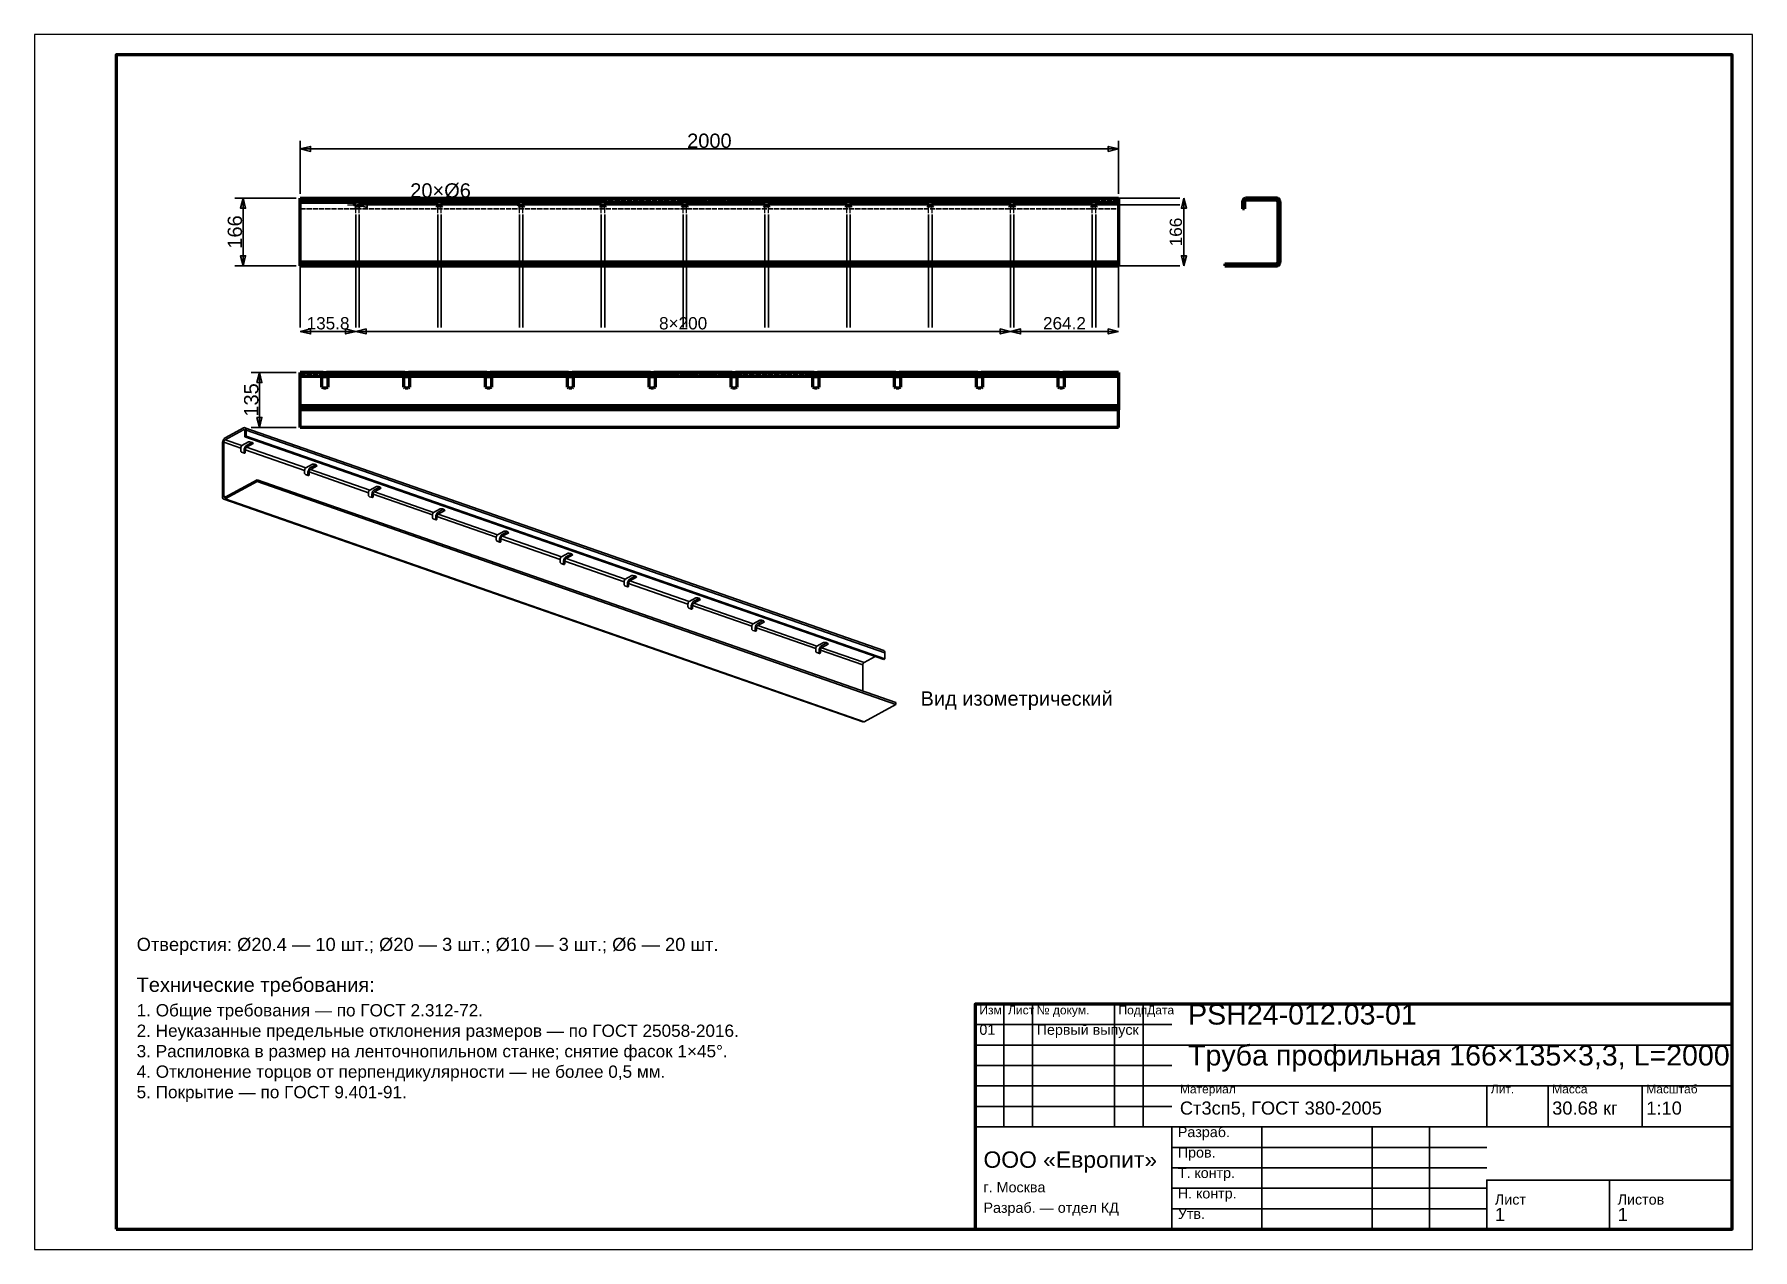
# Model space of a CAD drawing. Header units: millimetres. Extents: x 0 to 420, y 0 to 297.
import ezdxf
from ezdxf.enums import TextEntityAlignment as Align

# ---------------------------------------------------------------- set-up
doc = ezdxf.new("R2010")
doc.units = ezdxf.units.MM
doc.linetypes.add('CENTER', pattern=[5.08, 3.175, -0.635, 0.635, -0.635])
doc.linetypes.add('DASHED', pattern=[1.524, 1.27, -0.254])
doc.styles.add('GOST', font='Arial')

msp = doc.modelspace()

# ---------------------------------------------------------------- texts
at = {"color": 7, "style": 'GOST'}
for s, height, p in [('2000', 3.5, (165, 271)), ('135.8', 3, (71.79, 226.4)), ('8×200', 3, (158.58, 226.4)), ('264.2', 3, (251.79, 226.4))]:
    msp.add_text(s, height=height, dxfattribs=at).set_placement(p, align=Align.MIDDLE)
msp.add_text('20×Ø6', height=3.5, dxfattribs=at).set_placement((91.88, 257.1))
for s, height, p in [('166', 3.5, (49, 248.7)), ('166', 3, (279, 248.7)), ('135', 3.5, (53, 207.65))]:
    msp.add_text(s, height=height, rotation=90, dxfattribs=at).set_placement(p, align=Align.MIDDLE)
at = {"color": 3, "style": 'GOST'}
for s, height, p in [('Вид изометрический', 3.5, (216.61, 132.94)), ('Технические требования:', 3.5, (25, 63)), ('1. Общие требования — по ГОСТ 2.312-72.', 3, (25, 57)), ('Изм.', 2.1, (231, 57.5)), ('Лист', 2.1, (238, 57.5)), ('№ докум.', 2.1, (245, 57.5)), ('Подп.', 2.1, (265, 57.5)), ('Дата', 2.1, (272, 57.5)), ('PSH24-012.03-01', 5, (282, 55)), ('2. Неуказанные предельные отклонения размеров — по ГОСТ 25058-2016.', 3, (25, 52)), ('01', 2.5, (231, 52.5)), ('Первый выпуск', 2.5, (245, 52.5)), ('3. Распиловка в размер на ленточнопильном станке; снятие фасок 1×45°.', 3, (25, 47)), ('Труба профильная 166×135×3,3, L=2000', 5, (282, 45)), ('4. Отклонение торцов от перпендикулярности — не более 0,5 мм.', 3, (25, 42)), ('5. Покрытие — по ГОСТ 9.401-91.', 3, (25, 37)), ('Материал', 2.1, (280, 38.2)), ('Лит.', 2.1, (356, 38.2)), ('Масса', 2.1, (371, 38.2)), ('Масштаб', 2.1, (394, 38.2)), ('Ст3сп5, ГОСТ 380-2005', 3.2, (280, 33)), ('30.68 кг', 3.2, (371, 33)), ('1:10', 3.2, (394, 33)), ('Разраб.', 2.5, (279.5, 27.5)), ('ООО «Европит»', 4, (232, 20)), ('Пров.', 2.5, (279.5, 22.5)), ('Т. контр.', 2.5, (279.5, 17.5)), ('г. Москва', 2.5, (232, 14)), ('Н. контр.', 2.5, (279.5, 12.5)), ('Лист', 2.5, (357, 11)), ('Листов', 2.5, (387, 11)), ('Разраб. — отдел КД', 2.5, (232, 9)), ('Утв.', 2.5, (279.5, 7.5)), ('1', 3.2, (357, 7)), ('1', 3.2, (387, 7))]:
    msp.add_text(s, height=height, dxfattribs=at).set_placement(p)
at = {"color": 6, "style": 'GOST'}
msp.add_text('Отверстия: Ø20.4 — 10 шт.; Ø20 — 3 шт.; Ø10 — 3 шт.; Ø6 — 20 шт.', height=3.2, dxfattribs=at).set_placement((25, 73))

# ---------------------------------------------------------------- linework, layer by layer
at = {"color": 7, "lineweight": 35}
for p, q in [((65, 258), (65, 271)), ((65, 269), (265, 269)), ((265, 258), (265, 271)), ((64, 257), (49, 257)), ((51, 240.4), (51, 257)), ((265, 257), (280, 257)), ((280, 257), (279, 257)), ((281, 240.4), (281, 257)), ((78.58, 253), (78.58, 225.4)), ((78.88, 255.3), (90.88, 255.3)), ((79.42, 253), (79.42, 225.4)), ((80.88, 255.3), (280, 255.3)), ((81.72, 255.3), (280, 255.3)), ((90.88, 255.3), (95.88, 255.3)), ((98.58, 253), (98.58, 225.4)), ((99.42, 253), (99.42, 225.4)), ((100.88, 255.3), (280, 255.3)), ((101.72, 255.3), (280, 255.3)), ((118.58, 253), (118.58, 225.4)), ((119.42, 253), (119.42, 225.4)), ((120.88, 255.3), (280, 255.3)), ((121.72, 255.3), (280, 255.3)), ((138.58, 253), (138.58, 225.4)), ((139.42, 253), (139.42, 225.4)), ((140.88, 255.3), (280, 255.3)), ((141.72, 255.3), (280, 255.3)), ((158.58, 253), (158.58, 225.4)), ((159.42, 253), (159.42, 225.4)), ((160.88, 255.3), (280, 255.3)), ((161.72, 255.3), (280, 255.3)), ((178.58, 253), (178.58, 225.4)), ((179.42, 253), (179.42, 225.4)), ((180.88, 255.3), (280, 255.3)), ((181.72, 255.3), (280, 255.3)), ((198.58, 253), (198.58, 225.4)), ((199.42, 253), (199.42, 225.4)), ((200.88, 255.3), (280, 255.3)), ((201.72, 255.3), (280, 255.3)), ((218.58, 253), (218.58, 225.4)), ((219.42, 253), (219.42, 225.4)), ((220.88, 255.3), (280, 255.3)), ((221.72, 255.3), (280, 255.3)), ((238.58, 253), (238.58, 225.4)), ((239.42, 253), (239.42, 225.4)), ((240.88, 255.3), (280, 255.3)), ((241.72, 255.3), (280, 255.3)), ((258.58, 253), (258.58, 225.4)), ((259.42, 253), (259.42, 225.4)), ((260.88, 255.3), (280, 255.3)), ((261.72, 255.3), (280, 255.3)), ((64, 240.4), (49, 240.4)), ((65, 240.4), (65, 225.4)), ((265, 240.4), (265, 225.4)), ((265, 240.4), (280, 240.4)), ((280, 240.4), (279, 240.4)), ((65, 225.4), (65, 226.4)), ((65, 224.4), (78.58, 224.4)), ((78.58, 225.4), (78.58, 226.4)), ((78.58, 225.4), (78.58, 226.4)), ((78.58, 224.4), (238.58, 224.4)), ((238.58, 225.4), (238.58, 226.4)), ((238.58, 225.4), (238.58, 226.4)), ((238.58, 224.4), (265, 224.4)), ((265, 225.4), (265, 226.4)), ((64, 214.4), (53, 214.4)), ((55, 200.9), (55, 214.4)), ((64, 200.9), (53, 200.9)), ((237, 30), (237, 60)), ((244, 30), (244, 60)), ((264, 30), (264, 60)), ((271, 30), (271, 60)), ((230, 55), (278, 55)), ((230, 50), (278, 50)), ((278, 50), (415, 50)), ((230, 45), (278, 45)), ((230, 40), (278, 40)), ((278, 40), (415, 40)), ((355, 30), (355, 40)), ((370, 30), (370, 40)), ((393, 30), (393, 40)), ((230, 35), (278, 35)), ((230, 30), (278, 30)), ((278, 30), (415, 30)), ((300, 5), (300, 30)), ((327, 5), (327, 30)), ((341, 5), (341, 30)), ((278, 25), (355, 25)), ((278, 20), (355, 20)), ((355, 17), (415, 17)), ((278, 15), (355, 15)), ((278, 10), (355, 10))]:
    msp.add_line(p, q, dxfattribs=at)
at = {"color": 1, "lineweight": 70}
for p, q in [((65, 257), (78.28, 257)), ((65, 256.99), (65, 257)), ((65, 257), (78.28, 257)), ((65, 256.97), (65, 256.99)), ((65, 256.94), (65, 256.97)), ((65, 256.9), (65, 256.94)), ((65, 256.85), (65, 256.9)), ((65, 256.78), (65, 256.85)), ((65, 256.71), (65, 256.78)), ((65, 256.62), (65, 256.71)), ((65, 256.53), (65, 256.62)), ((65, 256.43), (65, 256.53)), ((65, 256.33), (65, 256.43)), ((65, 256.22), (65, 256.33)), ((65, 256.11), (65, 256.22)), ((78.28, 256.99), (78.28, 257)), ((78.28, 257), (78.37, 257)), ((78.28, 256.97), (78.28, 256.99)), ((78.28, 256.94), (78.28, 256.97)), ((78.28, 256.9), (78.28, 256.94)), ((78.28, 256.85), (78.28, 256.9)), ((78.28, 256.78), (78.28, 256.85)), ((78.28, 256.71), (78.28, 256.78)), ((78.28, 256.62), (78.28, 256.71)), ((78.28, 256.53), (78.28, 256.62)), ((78.28, 256.43), (78.28, 256.53)), ((78.37, 256.5), (78.28, 256.5)), ((78.28, 256.33), (78.28, 256.43)), ((78.28, 256.22), (78.28, 256.33)), ((78.28, 256.11), (78.28, 256.22)), ((78.37, 257), (78.46, 257)), ((78.46, 256.5), (78.37, 256.5)), ((78.46, 257), (78.56, 257)), ((78.56, 256.5), (78.46, 256.5)), ((78.56, 257), (78.66, 257)), ((78.66, 256.5), (78.56, 256.5)), ((78.66, 257), (78.77, 257)), ((78.77, 256.5), (78.66, 256.5)), ((78.77, 257), (78.89, 257)), ((78.89, 256.5), (78.77, 256.5)), ((78.89, 257), (79, 257)), ((79, 256.5), (78.89, 256.5)), ((79, 257), (79.11, 257)), ((79.11, 256.5), (79, 256.5)), ((79.11, 257), (79.23, 257)), ((79.23, 256.5), (79.11, 256.5)), ((79.23, 257), (79.34, 257)), ((79.34, 256.5), (79.23, 256.5)), ((79.34, 257), (79.44, 257)), ((79.44, 256.5), (79.34, 256.5)), ((79.44, 257), (79.54, 257)), ((79.54, 256.5), (79.44, 256.5)), ((79.54, 257), (79.63, 257)), ((79.63, 256.5), (79.54, 256.5)), ((79.63, 257), (79.72, 257)), ((79.72, 256.5), (79.63, 256.5)), ((79.72, 257), (98.28, 257)), ((79.72, 257), (79.72, 256.99)), ((79.72, 257), (98.28, 257)), ((79.72, 256.99), (79.72, 256.97)), ((79.72, 256.97), (79.72, 256.94)), ((79.72, 256.94), (79.72, 256.9)), ((79.72, 256.9), (79.72, 256.85)), ((79.72, 256.85), (79.72, 256.78)), ((79.72, 256.78), (79.72, 256.71)), ((79.72, 256.71), (79.72, 256.62)), ((79.72, 256.62), (79.72, 256.53)), ((79.72, 256.53), (79.72, 256.43)), ((79.72, 256.43), (79.72, 256.33)), ((79.72, 256.33), (79.72, 256.22)), ((79.72, 256.22), (79.72, 256.11)), ((98.28, 256.99), (98.28, 257)), ((98.28, 257), (98.37, 257)), ((98.28, 256.97), (98.28, 256.99)), ((98.28, 256.94), (98.28, 256.97)), ((98.28, 256.9), (98.28, 256.94)), ((98.28, 256.85), (98.28, 256.9)), ((98.28, 256.78), (98.28, 256.85)), ((98.28, 256.71), (98.28, 256.78)), ((98.28, 256.62), (98.28, 256.71)), ((98.28, 256.53), (98.28, 256.62)), ((98.28, 256.43), (98.28, 256.53)), ((98.37, 256.5), (98.28, 256.5)), ((98.28, 256.33), (98.28, 256.43)), ((98.28, 256.22), (98.28, 256.33)), ((98.28, 256.11), (98.28, 256.22)), ((98.37, 257), (98.46, 257)), ((98.46, 256.5), (98.37, 256.5)), ((98.46, 257), (98.56, 257)), ((98.56, 256.5), (98.46, 256.5)), ((98.56, 257), (98.66, 257)), ((98.66, 256.5), (98.56, 256.5)), ((98.66, 257), (98.77, 257)), ((98.77, 256.5), (98.66, 256.5)), ((98.77, 257), (98.89, 257)), ((98.89, 256.5), (98.77, 256.5)), ((98.89, 257), (99, 257)), ((99, 256.5), (98.89, 256.5)), ((99, 257), (99.11, 257)), ((99.11, 256.5), (99, 256.5)), ((99.11, 257), (99.23, 257)), ((99.23, 256.5), (99.11, 256.5)), ((99.23, 257), (99.34, 257)), ((99.34, 256.5), (99.23, 256.5)), ((99.34, 257), (99.44, 257)), ((99.44, 256.5), (99.34, 256.5)), ((99.44, 257), (99.54, 257)), ((99.54, 256.5), (99.44, 256.5)), ((99.54, 257), (99.63, 257)), ((99.63, 256.5), (99.54, 256.5)), ((99.63, 257), (99.72, 257)), ((99.72, 256.5), (99.63, 256.5)), ((99.72, 257), (118.28, 257)), ((99.72, 257), (99.72, 256.99)), ((99.72, 257), (118.28, 257)), ((99.72, 256.99), (99.72, 256.97)), ((99.72, 256.97), (99.72, 256.94)), ((99.72, 256.94), (99.72, 256.9)), ((99.72, 256.9), (99.72, 256.85)), ((99.72, 256.85), (99.72, 256.78)), ((99.72, 256.78), (99.72, 256.71)), ((99.72, 256.71), (99.72, 256.62)), ((99.72, 256.62), (99.72, 256.53)), ((99.72, 256.53), (99.72, 256.43)), ((99.72, 256.43), (99.72, 256.33)), ((99.72, 256.33), (99.72, 256.22)), ((99.72, 256.22), (99.72, 256.11)), ((118.28, 256.99), (118.28, 257)), ((118.28, 257), (118.37, 257)), ((118.28, 256.97), (118.28, 256.99)), ((118.28, 256.94), (118.28, 256.97)), ((118.28, 256.9), (118.28, 256.94)), ((118.28, 256.85), (118.28, 256.9)), ((118.28, 256.78), (118.28, 256.85)), ((118.28, 256.71), (118.28, 256.78)), ((118.28, 256.62), (118.28, 256.71)), ((118.28, 256.53), (118.28, 256.62)), ((118.28, 256.43), (118.28, 256.53)), ((118.37, 256.5), (118.28, 256.5)), ((118.28, 256.33), (118.28, 256.43)), ((118.28, 256.22), (118.28, 256.33)), ((118.28, 256.11), (118.28, 256.22)), ((118.37, 257), (118.46, 257)), ((118.46, 256.5), (118.37, 256.5)), ((118.46, 257), (118.56, 257)), ((118.56, 256.5), (118.46, 256.5)), ((118.56, 257), (118.66, 257)), ((118.66, 256.5), (118.56, 256.5)), ((118.66, 257), (118.77, 257)), ((118.77, 256.5), (118.66, 256.5)), ((118.77, 257), (118.89, 257)), ((118.89, 256.5), (118.77, 256.5)), ((118.89, 257), (119, 257)), ((119, 256.5), (118.89, 256.5)), ((119, 257), (119.11, 257)), ((119.11, 256.5), (119, 256.5)), ((119.11, 257), (119.23, 257)), ((119.23, 256.5), (119.11, 256.5)), ((119.23, 257), (119.34, 257)), ((119.34, 256.5), (119.23, 256.5)), ((119.34, 257), (119.44, 257)), ((119.44, 256.5), (119.34, 256.5)), ((119.44, 257), (119.54, 257)), ((119.54, 256.5), (119.44, 256.5)), ((119.54, 257), (119.63, 257)), ((119.63, 256.5), (119.54, 256.5)), ((119.63, 257), (119.72, 257)), ((119.72, 256.5), (119.63, 256.5)), ((119.72, 257), (138.28, 257)), ((119.72, 257), (119.72, 256.99)), ((119.72, 257), (138.28, 257)), ((119.72, 256.99), (119.72, 256.97)), ((119.72, 256.97), (119.72, 256.94)), ((119.72, 256.94), (119.72, 256.9)), ((119.72, 256.9), (119.72, 256.85)), ((119.72, 256.85), (119.72, 256.78)), ((119.72, 256.78), (119.72, 256.71)), ((119.72, 256.71), (119.72, 256.62)), ((119.72, 256.62), (119.72, 256.53)), ((119.72, 256.53), (119.72, 256.43)), ((119.72, 256.43), (119.72, 256.33)), ((119.72, 256.33), (119.72, 256.22)), ((119.72, 256.22), (119.72, 256.11)), ((138.28, 256.99), (138.28, 257)), ((138.28, 257), (138.37, 257)), ((138.28, 256.97), (138.28, 256.99)), ((138.28, 256.94), (138.28, 256.97)), ((138.28, 256.9), (138.28, 256.94)), ((138.28, 256.85), (138.28, 256.9)), ((138.28, 256.78), (138.28, 256.85)), ((138.28, 256.71), (138.28, 256.78)), ((138.28, 256.62), (138.28, 256.71)), ((138.28, 256.53), (138.28, 256.62)), ((138.28, 256.43), (138.28, 256.53)), ((138.37, 256.5), (138.28, 256.5)), ((138.28, 256.33), (138.28, 256.43)), ((138.28, 256.22), (138.28, 256.33)), ((138.28, 256.11), (138.28, 256.22)), ((138.37, 257), (138.46, 257)), ((138.46, 256.5), (138.37, 256.5)), ((138.46, 257), (138.56, 257)), ((138.56, 256.5), (138.46, 256.5)), ((138.56, 257), (138.66, 257)), ((138.66, 256.5), (138.56, 256.5)), ((138.66, 257), (138.77, 257)), ((138.77, 256.5), (138.66, 256.5)), ((138.77, 257), (138.89, 257)), ((138.89, 256.5), (138.77, 256.5)), ((138.89, 257), (139, 257)), ((139, 256.5), (138.89, 256.5)), ((139, 257), (139.11, 257)), ((139.11, 256.5), (139, 256.5)), ((139.11, 257), (139.23, 257)), ((139.23, 256.5), (139.11, 256.5)), ((139.23, 257), (139.34, 257)), ((139.34, 256.5), (139.23, 256.5)), ((139.34, 257), (139.44, 257)), ((139.44, 256.5), (139.34, 256.5)), ((139.44, 257), (139.54, 257)), ((139.54, 256.5), (139.44, 256.5)), ((139.54, 257), (139.63, 257)), ((139.63, 256.5), (139.54, 256.5)), ((139.63, 257), (139.72, 257)), ((139.72, 256.5), (139.63, 256.5)), ((139.72, 257), (158.28, 257)), ((139.72, 257), (139.72, 256.99)), ((139.72, 257), (158.28, 257)), ((139.72, 256.99), (139.72, 256.97)), ((139.72, 256.97), (139.72, 256.94)), ((139.72, 256.94), (139.72, 256.9)), ((139.72, 256.9), (139.72, 256.85)), ((139.72, 256.85), (139.72, 256.78)), ((139.72, 256.78), (139.72, 256.71)), ((139.72, 256.71), (139.72, 256.62)), ((139.72, 256.62), (139.72, 256.53)), ((139.72, 256.53), (139.72, 256.43)), ((139.72, 256.43), (139.72, 256.33)), ((139.72, 256.33), (139.72, 256.22)), ((139.72, 256.22), (139.72, 256.11)), ((158.28, 256.99), (158.28, 257)), ((158.28, 257), (158.37, 257)), ((158.28, 256.97), (158.28, 256.99)), ((158.28, 256.94), (158.28, 256.97)), ((158.28, 256.9), (158.28, 256.94)), ((158.28, 256.85), (158.28, 256.9)), ((158.28, 256.78), (158.28, 256.85)), ((158.28, 256.71), (158.28, 256.78)), ((158.28, 256.62), (158.28, 256.71)), ((158.28, 256.53), (158.28, 256.62)), ((158.28, 256.43), (158.28, 256.53)), ((158.37, 256.5), (158.28, 256.5)), ((158.28, 256.33), (158.28, 256.43)), ((158.28, 256.22), (158.28, 256.33)), ((158.28, 256.11), (158.28, 256.22)), ((158.37, 257), (158.46, 257)), ((158.46, 256.5), (158.37, 256.5)), ((158.46, 257), (158.56, 257)), ((158.56, 256.5), (158.46, 256.5)), ((158.56, 257), (158.66, 257)), ((158.66, 256.5), (158.56, 256.5)), ((158.66, 257), (158.77, 257)), ((158.77, 256.5), (158.66, 256.5)), ((158.77, 257), (158.89, 257)), ((158.89, 256.5), (158.77, 256.5)), ((158.89, 257), (159, 257)), ((159, 256.5), (158.89, 256.5)), ((159, 257), (159.11, 257)), ((159.11, 256.5), (159, 256.5)), ((159.11, 257), (159.23, 257)), ((159.23, 256.5), (159.11, 256.5)), ((159.23, 257), (159.34, 257)), ((159.34, 256.5), (159.23, 256.5)), ((159.34, 257), (159.44, 257)), ((159.44, 256.5), (159.34, 256.5)), ((159.44, 257), (159.54, 257)), ((159.54, 256.5), (159.44, 256.5)), ((159.54, 257), (159.63, 257)), ((159.63, 256.5), (159.54, 256.5)), ((159.63, 257), (159.72, 257)), ((159.72, 256.5), (159.63, 256.5)), ((159.72, 257), (178.28, 257)), ((159.72, 257), (159.72, 256.99)), ((159.72, 257), (178.28, 257)), ((159.72, 256.99), (159.72, 256.97)), ((159.72, 256.97), (159.72, 256.94)), ((159.72, 256.94), (159.72, 256.9)), ((159.72, 256.9), (159.72, 256.85)), ((159.72, 256.85), (159.72, 256.78)), ((159.72, 256.78), (159.72, 256.71)), ((159.72, 256.71), (159.72, 256.62)), ((159.72, 256.62), (159.72, 256.53)), ((159.72, 256.53), (159.72, 256.43)), ((159.72, 256.43), (159.72, 256.33)), ((159.72, 256.33), (159.72, 256.22)), ((159.72, 256.22), (159.72, 256.11)), ((178.28, 256.99), (178.28, 257)), ((178.28, 257), (178.37, 257)), ((178.28, 256.97), (178.28, 256.99)), ((178.28, 256.94), (178.28, 256.97)), ((178.28, 256.9), (178.28, 256.94)), ((178.28, 256.85), (178.28, 256.9)), ((178.28, 256.78), (178.28, 256.85)), ((178.28, 256.71), (178.28, 256.78)), ((178.28, 256.62), (178.28, 256.71)), ((178.28, 256.53), (178.28, 256.62)), ((178.28, 256.43), (178.28, 256.53)), ((178.37, 256.5), (178.28, 256.5)), ((178.28, 256.33), (178.28, 256.43)), ((178.28, 256.22), (178.28, 256.33)), ((178.28, 256.11), (178.28, 256.22)), ((178.37, 257), (178.46, 257)), ((178.46, 256.5), (178.37, 256.5)), ((178.46, 257), (178.56, 257)), ((178.56, 256.5), (178.46, 256.5)), ((178.56, 257), (178.66, 257)), ((178.66, 256.5), (178.56, 256.5)), ((178.66, 257), (178.77, 257)), ((178.77, 256.5), (178.66, 256.5)), ((178.77, 257), (178.89, 257)), ((178.89, 256.5), (178.77, 256.5)), ((178.89, 257), (179, 257)), ((179, 256.5), (178.89, 256.5)), ((179, 257), (179.11, 257)), ((179.11, 256.5), (179, 256.5)), ((179.11, 257), (179.23, 257)), ((179.23, 256.5), (179.11, 256.5)), ((179.23, 257), (179.34, 257)), ((179.34, 256.5), (179.23, 256.5)), ((179.34, 257), (179.44, 257)), ((179.44, 256.5), (179.34, 256.5)), ((179.44, 257), (179.54, 257)), ((179.54, 256.5), (179.44, 256.5)), ((179.54, 257), (179.63, 257)), ((179.63, 256.5), (179.54, 256.5)), ((179.63, 257), (179.72, 257)), ((179.72, 256.5), (179.63, 256.5)), ((179.72, 257), (198.28, 257)), ((179.72, 257), (179.72, 256.99)), ((179.72, 257), (198.28, 257)), ((179.72, 256.99), (179.72, 256.97)), ((179.72, 256.97), (179.72, 256.94)), ((179.72, 256.94), (179.72, 256.9)), ((179.72, 256.9), (179.72, 256.85)), ((179.72, 256.85), (179.72, 256.78)), ((179.72, 256.78), (179.72, 256.71)), ((179.72, 256.71), (179.72, 256.62)), ((179.72, 256.62), (179.72, 256.53)), ((179.72, 256.53), (179.72, 256.43)), ((179.72, 256.43), (179.72, 256.33)), ((179.72, 256.33), (179.72, 256.22)), ((179.72, 256.22), (179.72, 256.11)), ((198.28, 256.99), (198.28, 257)), ((198.28, 257), (198.37, 257)), ((198.28, 256.97), (198.28, 256.99)), ((198.28, 256.94), (198.28, 256.97)), ((198.28, 256.9), (198.28, 256.94)), ((198.28, 256.85), (198.28, 256.9)), ((198.28, 256.78), (198.28, 256.85)), ((198.28, 256.71), (198.28, 256.78)), ((198.28, 256.62), (198.28, 256.71)), ((198.28, 256.53), (198.28, 256.62)), ((198.28, 256.43), (198.28, 256.53)), ((198.37, 256.5), (198.28, 256.5)), ((198.28, 256.33), (198.28, 256.43)), ((198.28, 256.22), (198.28, 256.33)), ((198.28, 256.11), (198.28, 256.22)), ((198.37, 257), (198.46, 257)), ((198.46, 256.5), (198.37, 256.5)), ((198.46, 257), (198.56, 257)), ((198.56, 256.5), (198.46, 256.5)), ((198.56, 257), (198.66, 257)), ((198.66, 256.5), (198.56, 256.5)), ((198.66, 257), (198.77, 257)), ((198.77, 256.5), (198.66, 256.5)), ((198.77, 257), (198.89, 257)), ((198.89, 256.5), (198.77, 256.5)), ((198.89, 257), (199, 257)), ((199, 256.5), (198.89, 256.5)), ((199, 257), (199.11, 257)), ((199.11, 256.5), (199, 256.5)), ((199.11, 257), (199.23, 257)), ((199.23, 256.5), (199.11, 256.5)), ((199.23, 257), (199.34, 257)), ((199.34, 256.5), (199.23, 256.5)), ((199.34, 257), (199.44, 257)), ((199.44, 256.5), (199.34, 256.5)), ((199.44, 257), (199.54, 257)), ((199.54, 256.5), (199.44, 256.5)), ((199.54, 257), (199.63, 257)), ((199.63, 256.5), (199.54, 256.5)), ((199.63, 257), (199.72, 257)), ((199.72, 256.5), (199.63, 256.5)), ((199.72, 257), (218.28, 257)), ((199.72, 257), (199.72, 256.99)), ((199.72, 257), (218.28, 257)), ((199.72, 256.99), (199.72, 256.97)), ((199.72, 256.97), (199.72, 256.94)), ((199.72, 256.94), (199.72, 256.9)), ((199.72, 256.9), (199.72, 256.85)), ((199.72, 256.85), (199.72, 256.78)), ((199.72, 256.78), (199.72, 256.71)), ((199.72, 256.71), (199.72, 256.62)), ((199.72, 256.62), (199.72, 256.53)), ((199.72, 256.53), (199.72, 256.43)), ((199.72, 256.43), (199.72, 256.33)), ((199.72, 256.33), (199.72, 256.22)), ((199.72, 256.22), (199.72, 256.11)), ((218.28, 256.99), (218.28, 257)), ((218.28, 257), (218.37, 257)), ((218.28, 256.97), (218.28, 256.99)), ((218.28, 256.94), (218.28, 256.97)), ((218.28, 256.9), (218.28, 256.94)), ((218.28, 256.85), (218.28, 256.9)), ((218.28, 256.78), (218.28, 256.85)), ((218.28, 256.71), (218.28, 256.78)), ((218.28, 256.62), (218.28, 256.71)), ((218.28, 256.53), (218.28, 256.62)), ((218.28, 256.43), (218.28, 256.53)), ((218.37, 256.5), (218.28, 256.5)), ((218.28, 256.33), (218.28, 256.43)), ((218.28, 256.22), (218.28, 256.33)), ((218.28, 256.11), (218.28, 256.22)), ((218.37, 257), (218.46, 257)), ((218.46, 256.5), (218.37, 256.5)), ((218.46, 257), (218.56, 257)), ((218.56, 256.5), (218.46, 256.5)), ((218.56, 257), (218.66, 257)), ((218.66, 256.5), (218.56, 256.5)), ((218.66, 257), (218.77, 257)), ((218.77, 256.5), (218.66, 256.5)), ((218.77, 257), (218.89, 257)), ((218.89, 256.5), (218.77, 256.5)), ((218.89, 257), (219, 257)), ((219, 256.5), (218.89, 256.5)), ((219, 257), (219.11, 257)), ((219.11, 256.5), (219, 256.5)), ((219.11, 257), (219.23, 257)), ((219.23, 256.5), (219.11, 256.5)), ((219.23, 257), (219.34, 257)), ((219.34, 256.5), (219.23, 256.5)), ((219.34, 257), (219.44, 257)), ((219.44, 256.5), (219.34, 256.5)), ((219.44, 257), (219.54, 257)), ((219.54, 256.5), (219.44, 256.5)), ((219.54, 257), (219.63, 257)), ((219.63, 256.5), (219.54, 256.5)), ((219.63, 257), (219.72, 257)), ((219.72, 256.5), (219.63, 256.5)), ((219.72, 257), (238.28, 257)), ((219.72, 257), (219.72, 256.99)), ((219.72, 257), (238.28, 257)), ((219.72, 256.99), (219.72, 256.97)), ((219.72, 256.97), (219.72, 256.94)), ((219.72, 256.94), (219.72, 256.9)), ((219.72, 256.9), (219.72, 256.85)), ((219.72, 256.85), (219.72, 256.78)), ((219.72, 256.78), (219.72, 256.71)), ((219.72, 256.71), (219.72, 256.62)), ((219.72, 256.62), (219.72, 256.53)), ((219.72, 256.53), (219.72, 256.43)), ((219.72, 256.43), (219.72, 256.33)), ((219.72, 256.33), (219.72, 256.22)), ((219.72, 256.22), (219.72, 256.11)), ((238.28, 256.99), (238.28, 257)), ((238.28, 257), (238.37, 257)), ((238.28, 256.97), (238.28, 256.99)), ((238.28, 256.94), (238.28, 256.97)), ((238.28, 256.9), (238.28, 256.94)), ((238.28, 256.85), (238.28, 256.9)), ((238.28, 256.78), (238.28, 256.85)), ((238.28, 256.71), (238.28, 256.78)), ((238.28, 256.62), (238.28, 256.71)), ((238.28, 256.53), (238.28, 256.62)), ((238.28, 256.43), (238.28, 256.53)), ((238.37, 256.5), (238.28, 256.5)), ((238.28, 256.33), (238.28, 256.43)), ((238.28, 256.22), (238.28, 256.33)), ((238.28, 256.11), (238.28, 256.22)), ((238.37, 257), (238.46, 257)), ((238.46, 256.5), (238.37, 256.5)), ((238.46, 257), (238.56, 257)), ((238.56, 256.5), (238.46, 256.5)), ((238.56, 257), (238.66, 257)), ((238.66, 256.5), (238.56, 256.5)), ((238.66, 257), (238.77, 257)), ((238.77, 256.5), (238.66, 256.5)), ((238.77, 257), (238.89, 257)), ((238.89, 256.5), (238.77, 256.5)), ((238.89, 257), (239, 257)), ((239, 256.5), (238.89, 256.5)), ((239, 257), (239.11, 257)), ((239.11, 256.5), (239, 256.5)), ((239.11, 257), (239.23, 257)), ((239.23, 256.5), (239.11, 256.5)), ((239.23, 257), (239.34, 257)), ((239.34, 256.5), (239.23, 256.5)), ((239.34, 257), (239.44, 257)), ((239.44, 256.5), (239.34, 256.5)), ((239.44, 257), (239.54, 257)), ((239.54, 256.5), (239.44, 256.5)), ((239.54, 257), (239.63, 257)), ((239.63, 256.5), (239.54, 256.5)), ((239.63, 257), (239.72, 257)), ((239.72, 256.5), (239.63, 256.5)), ((239.72, 257), (258.28, 257)), ((239.72, 257), (239.72, 256.99)), ((239.72, 257), (258.28, 257)), ((239.72, 256.99), (239.72, 256.97)), ((239.72, 256.97), (239.72, 256.94)), ((239.72, 256.94), (239.72, 256.9)), ((239.72, 256.9), (239.72, 256.85)), ((239.72, 256.85), (239.72, 256.78)), ((239.72, 256.78), (239.72, 256.71)), ((239.72, 256.71), (239.72, 256.62)), ((239.72, 256.62), (239.72, 256.53)), ((239.72, 256.53), (239.72, 256.43)), ((239.72, 256.43), (239.72, 256.33)), ((239.72, 256.33), (239.72, 256.22)), ((239.72, 256.22), (239.72, 256.11)), ((258.28, 256.99), (258.28, 257)), ((258.28, 257), (258.37, 257)), ((258.28, 256.97), (258.28, 256.99)), ((258.28, 256.94), (258.28, 256.97)), ((258.28, 256.9), (258.28, 256.94)), ((258.28, 256.85), (258.28, 256.9)), ((258.28, 256.78), (258.28, 256.85)), ((258.28, 256.71), (258.28, 256.78)), ((258.28, 256.62), (258.28, 256.71)), ((258.28, 256.53), (258.28, 256.62)), ((258.28, 256.43), (258.28, 256.53)), ((258.37, 256.5), (258.28, 256.5)), ((258.28, 256.33), (258.28, 256.43)), ((258.28, 256.22), (258.28, 256.33)), ((258.28, 256.11), (258.28, 256.22)), ((258.37, 257), (258.46, 257)), ((258.46, 256.5), (258.37, 256.5)), ((258.46, 257), (258.56, 257)), ((258.56, 256.5), (258.46, 256.5)), ((258.56, 257), (258.66, 257)), ((258.66, 256.5), (258.56, 256.5)), ((258.66, 257), (258.77, 257)), ((258.77, 256.5), (258.66, 256.5)), ((258.77, 257), (258.89, 257)), ((258.89, 256.5), (258.77, 256.5)), ((258.89, 257), (259, 257)), ((259, 256.5), (258.89, 256.5)), ((259, 257), (259.11, 257)), ((259.11, 256.5), (259, 256.5)), ((259.11, 257), (259.23, 257)), ((259.23, 256.5), (259.11, 256.5)), ((259.23, 257), (259.34, 257)), ((259.34, 256.5), (259.23, 256.5)), ((259.34, 257), (259.44, 257)), ((259.44, 256.5), (259.34, 256.5)), ((259.44, 257), (259.54, 257)), ((259.54, 256.5), (259.44, 256.5)), ((259.54, 257), (259.63, 257)), ((259.63, 256.5), (259.54, 256.5)), ((259.63, 257), (259.72, 257)), ((259.72, 256.5), (259.63, 256.5)), ((259.72, 257), (265, 257)), ((259.72, 257), (259.72, 256.99)), ((259.72, 257), (265, 257)), ((259.72, 256.99), (259.72, 256.97)), ((259.72, 256.97), (259.72, 256.94)), ((259.72, 256.94), (259.72, 256.9)), ((259.72, 256.9), (259.72, 256.85)), ((259.72, 256.85), (259.72, 256.78)), ((259.72, 256.78), (259.72, 256.71)), ((259.72, 256.71), (259.72, 256.62)), ((259.72, 256.62), (259.72, 256.53)), ((259.72, 256.53), (259.72, 256.43)), ((259.72, 256.43), (259.72, 256.33)), ((259.72, 256.33), (259.72, 256.22)), ((259.72, 256.22), (259.72, 256.11)), ((265, 257), (265, 256.99)), ((265, 256.99), (265, 256.97)), ((265, 256.97), (265, 256.94)), ((265, 256.94), (265, 256.9)), ((265, 256.9), (265, 256.85)), ((265, 256.85), (265, 256.78)), ((265, 256.78), (265, 256.71)), ((265, 256.71), (265, 256.62)), ((265, 256.62), (265, 256.53)), ((265, 256.53), (265, 256.43)), ((265, 256.43), (265, 256.33)), ((265, 256.33), (265, 256.22)), ((265, 256.22), (265, 256.11)), ((295.33, 256.22), (295.3, 256)), ((295.4, 256.43), (295.33, 256.22)), ((295.52, 256.62), (295.4, 256.43)), ((295.68, 256.78), (295.52, 256.62)), ((295.87, 256.9), (295.68, 256.78)), ((295.9, 256.29), (295.82, 256.15)), ((296.08, 256.97), (295.87, 256.9)), ((296.01, 256.4), (295.9, 256.29)), ((296.15, 256.48), (296.01, 256.4)), ((296.3, 257), (296.08, 256.97)), ((296.3, 256.5), (296.15, 256.48)), ((303.5, 257), (296.3, 257)), ((303.5, 256.5), (296.3, 256.5)), ((303.72, 256.97), (303.5, 257)), ((303.65, 256.48), (303.5, 256.5)), ((303.79, 256.4), (303.65, 256.48)), ((303.93, 256.9), (303.72, 256.97)), ((303.9, 256.29), (303.79, 256.4)), ((303.98, 256.15), (303.9, 256.29)), ((304.12, 256.78), (303.93, 256.9)), ((304.28, 256.62), (304.12, 256.78)), ((304.4, 256.43), (304.28, 256.62)), ((304.47, 256.22), (304.4, 256.43)), ((304.5, 256), (304.47, 256.22)), ((65, 256), (65, 256.11)), ((65, 241.4), (65, 256)), ((65, 256), (78.28, 256)), ((78.28, 256), (78.28, 256.11)), ((78.28, 255.3), (78.28, 256)), ((79.72, 256), (78.28, 256)), ((78.28, 255.3), (78.3, 255.19)), ((78.3, 255.19), (78.37, 255.09)), ((78.37, 255.09), (78.47, 255.02)), ((78.47, 255.02), (78.58, 255)), ((79.42, 255), (78.58, 255)), ((79.42, 255), (79.53, 255.02)), ((79.53, 255.02), (79.63, 255.09)), ((79.63, 255.09), (79.7, 255.19)), ((79.7, 255.19), (79.72, 255.3)), ((79.72, 256.11), (79.72, 256)), ((79.72, 256), (79.72, 255.3)), ((79.72, 256), (98.28, 256)), ((98.28, 256), (98.28, 256.11)), ((98.28, 255.3), (98.28, 256)), ((99.72, 256), (98.28, 256)), ((98.28, 255.3), (98.3, 255.19)), ((98.3, 255.19), (98.37, 255.09)), ((98.37, 255.09), (98.47, 255.02)), ((98.47, 255.02), (98.58, 255)), ((99.42, 255), (98.58, 255)), ((99.42, 255), (99.53, 255.02)), ((99.53, 255.02), (99.63, 255.09)), ((99.63, 255.09), (99.7, 255.19)), ((99.7, 255.19), (99.72, 255.3)), ((99.72, 256.11), (99.72, 256)), ((99.72, 256), (99.72, 255.3)), ((99.72, 256), (118.28, 256)), ((118.28, 256), (118.28, 256.11)), ((118.28, 255.3), (118.28, 256)), ((119.72, 256), (118.28, 256)), ((118.28, 255.3), (118.3, 255.19)), ((118.3, 255.19), (118.37, 255.09)), ((118.37, 255.09), (118.47, 255.02)), ((118.47, 255.02), (118.58, 255)), ((119.42, 255), (118.58, 255)), ((119.42, 255), (119.53, 255.02)), ((119.53, 255.02), (119.63, 255.09)), ((119.63, 255.09), (119.7, 255.19)), ((119.7, 255.19), (119.72, 255.3)), ((119.72, 256.11), (119.72, 256)), ((119.72, 256), (119.72, 255.3)), ((119.72, 256), (138.28, 256)), ((138.28, 256), (138.28, 256.11)), ((138.28, 255.3), (138.28, 256)), ((139.72, 256), (138.28, 256)), ((138.28, 255.3), (138.3, 255.19)), ((138.3, 255.19), (138.37, 255.09)), ((138.37, 255.09), (138.47, 255.02)), ((138.47, 255.02), (138.58, 255)), ((139.42, 255), (138.58, 255)), ((139.42, 255), (139.53, 255.02)), ((139.53, 255.02), (139.63, 255.09)), ((139.63, 255.09), (139.7, 255.19)), ((139.7, 255.19), (139.72, 255.3)), ((139.72, 256.11), (139.72, 256)), ((139.72, 256), (139.72, 255.3)), ((139.72, 256), (158.28, 256)), ((158.28, 256), (158.28, 256.11)), ((158.28, 255.3), (158.28, 256)), ((159.72, 256), (158.28, 256)), ((158.28, 255.3), (158.3, 255.19)), ((158.3, 255.19), (158.37, 255.09)), ((158.37, 255.09), (158.47, 255.02)), ((158.47, 255.02), (158.58, 255)), ((159.42, 255), (158.58, 255)), ((159.42, 255), (159.53, 255.02)), ((159.53, 255.02), (159.63, 255.09)), ((159.63, 255.09), (159.7, 255.19)), ((159.7, 255.19), (159.72, 255.3)), ((159.72, 256.11), (159.72, 256)), ((159.72, 256), (159.72, 255.3)), ((159.72, 256), (178.28, 256)), ((178.28, 256), (178.28, 256.11)), ((178.28, 255.3), (178.28, 256)), ((179.72, 256), (178.28, 256)), ((178.28, 255.3), (178.3, 255.19)), ((178.3, 255.19), (178.37, 255.09)), ((178.37, 255.09), (178.47, 255.02)), ((178.47, 255.02), (178.58, 255)), ((179.42, 255), (178.58, 255)), ((179.42, 255), (179.53, 255.02)), ((179.53, 255.02), (179.63, 255.09)), ((179.63, 255.09), (179.7, 255.19)), ((179.7, 255.19), (179.72, 255.3)), ((179.72, 256.11), (179.72, 256)), ((179.72, 256), (179.72, 255.3)), ((179.72, 256), (198.28, 256)), ((198.28, 256), (198.28, 256.11)), ((198.28, 255.3), (198.28, 256)), ((199.72, 256), (198.28, 256)), ((198.28, 255.3), (198.3, 255.19)), ((198.3, 255.19), (198.37, 255.09)), ((198.37, 255.09), (198.47, 255.02)), ((198.47, 255.02), (198.58, 255)), ((199.42, 255), (198.58, 255)), ((199.42, 255), (199.53, 255.02)), ((199.53, 255.02), (199.63, 255.09)), ((199.63, 255.09), (199.7, 255.19)), ((199.7, 255.19), (199.72, 255.3)), ((199.72, 256.11), (199.72, 256)), ((199.72, 256), (199.72, 255.3)), ((199.72, 256), (218.28, 256)), ((218.28, 256), (218.28, 256.11)), ((218.28, 255.3), (218.28, 256)), ((219.72, 256), (218.28, 256)), ((218.28, 255.3), (218.3, 255.19)), ((218.3, 255.19), (218.37, 255.09)), ((218.37, 255.09), (218.47, 255.02)), ((218.47, 255.02), (218.58, 255)), ((219.42, 255), (218.58, 255)), ((219.42, 255), (219.53, 255.02)), ((219.53, 255.02), (219.63, 255.09)), ((219.63, 255.09), (219.7, 255.19)), ((219.7, 255.19), (219.72, 255.3)), ((219.72, 256.11), (219.72, 256)), ((219.72, 256), (219.72, 255.3)), ((219.72, 256), (238.28, 256)), ((238.28, 256), (238.28, 256.11)), ((238.28, 255.3), (238.28, 256)), ((239.72, 256), (238.28, 256)), ((238.28, 255.3), (238.3, 255.19)), ((238.3, 255.19), (238.37, 255.09)), ((238.37, 255.09), (238.47, 255.02)), ((238.47, 255.02), (238.58, 255)), ((239.42, 255), (238.58, 255)), ((239.42, 255), (239.53, 255.02)), ((239.53, 255.02), (239.63, 255.09)), ((239.63, 255.09), (239.7, 255.19)), ((239.7, 255.19), (239.72, 255.3)), ((239.72, 256.11), (239.72, 256)), ((239.72, 256), (239.72, 255.3)), ((239.72, 256), (258.28, 256)), ((258.28, 256), (258.28, 256.11)), ((258.28, 255.3), (258.28, 256)), ((259.72, 256), (258.28, 256)), ((258.28, 255.3), (258.3, 255.19)), ((258.3, 255.19), (258.37, 255.09)), ((258.37, 255.09), (258.47, 255.02)), ((258.47, 255.02), (258.58, 255)), ((259.42, 255), (258.58, 255)), ((259.42, 255), (259.53, 255.02)), ((259.53, 255.02), (259.63, 255.09)), ((259.63, 255.09), (259.7, 255.19)), ((259.7, 255.19), (259.72, 255.3)), ((259.72, 256.11), (259.72, 256)), ((259.72, 256), (259.72, 255.3)), ((259.72, 256), (265, 256)), ((265, 256.11), (265, 256)), ((265, 256), (265, 241.4)), ((295.3, 256), (295.3, 254.4)), ((295.8, 254.4), (295.3, 254.4)), ((295.82, 256.15), (295.8, 256)), ((295.8, 256), (295.8, 254.4)), ((304, 256), (303.98, 256.15)), ((304, 241.4), (304, 256)), ((304.5, 241.4), (304.5, 256)), ((65, 241.29), (65, 241.4)), ((65, 241.4), (265, 241.4)), ((65, 241.18), (65, 241.29)), ((65, 241.07), (65, 241.18)), ((65, 240.97), (65, 241.07)), ((65, 240.87), (65, 240.97)), ((65, 240.78), (65, 240.87)), ((65, 240.69), (65, 240.78)), ((65, 240.62), (65, 240.69)), ((65, 240.55), (65, 240.62)), ((65, 240.5), (65, 240.55)), ((65, 240.46), (65, 240.5)), ((65, 240.43), (65, 240.46)), ((65, 240.41), (65, 240.43)), ((65, 240.4), (65, 240.41)), ((65, 240.4), (265, 240.4)), ((265, 241.4), (265, 241.29)), ((265, 241.29), (265, 241.18)), ((265, 241.18), (265, 241.07)), ((265, 241.07), (265, 240.97)), ((265, 240.97), (265, 240.87)), ((265, 240.87), (265, 240.78)), ((265, 240.78), (265, 240.69)), ((265, 240.69), (265, 240.62)), ((265, 240.62), (265, 240.55)), ((265, 240.55), (265, 240.5)), ((265, 240.5), (265, 240.46)), ((265, 240.46), (265, 240.43)), ((265, 240.43), (265, 240.41)), ((265, 240.41), (265, 240.4)), ((291, 240.9), (291, 240.4)), ((291, 240.9), (303.5, 240.9)), ((291, 240.4), (303.5, 240.4)), ((303.5, 240.9), (303.65, 240.92)), ((303.5, 240.4), (303.72, 240.43)), ((303.65, 240.92), (303.79, 241)), ((303.72, 240.43), (303.93, 240.5)), ((303.79, 241), (303.9, 241.11)), ((303.9, 241.11), (303.98, 241.25)), ((303.93, 240.5), (304.12, 240.62)), ((303.98, 241.25), (304, 241.4)), ((304.12, 240.62), (304.28, 240.78)), ((304.28, 240.78), (304.4, 240.97)), ((304.4, 240.97), (304.47, 241.18)), ((304.47, 241.18), (304.5, 241.4)), ((65, 214.39), (65, 214.4)), ((70.28, 214.4), (65, 214.4)), ((65, 214.37), (65, 214.39)), ((65, 214.34), (65, 214.37)), ((65, 214.3), (65, 214.34)), ((65, 214.25), (65, 214.3)), ((65, 214.18), (65, 214.25)), ((70.28, 214.39), (70.28, 214.4)), ((70.29, 214.4), (70.28, 214.4)), ((70.28, 214.4), (70.28, 214.4)), ((70.28, 214.37), (70.28, 214.39)), ((70.28, 214.34), (70.28, 214.37)), ((70.28, 214.3), (70.28, 214.34)), ((70.28, 214.25), (70.28, 214.3)), ((70.28, 214.18), (70.28, 214.25)), ((70.3, 214.4), (70.29, 214.4)), ((70.31, 214.4), (70.3, 214.4)), ((70.33, 214.4), (70.31, 214.4)), ((70.35, 214.4), (70.33, 214.4)), ((70.37, 214.4), (70.35, 214.4)), ((70.39, 214.4), (70.37, 214.4)), ((70.42, 214.4), (70.39, 214.4)), ((70.45, 214.4), (70.42, 214.4)), ((70.48, 214.4), (70.45, 214.4)), ((70.51, 214.4), (70.48, 214.4)), ((70.55, 214.4), (70.51, 214.4)), ((70.58, 214.4), (70.55, 214.4)), ((70.58, 214.4), (71.42, 214.4)), ((70.58, 213.9), (70.58, 214.4)), ((71.45, 214.4), (71.42, 214.4)), ((71.42, 214.4), (71.42, 213.9)), ((71.49, 214.4), (71.45, 214.4)), ((71.52, 214.4), (71.49, 214.4)), ((71.55, 214.4), (71.52, 214.4)), ((71.58, 214.4), (71.55, 214.4)), ((71.61, 214.4), (71.58, 214.4)), ((71.63, 214.4), (71.61, 214.4)), ((71.65, 214.4), (71.63, 214.4)), ((71.67, 214.4), (71.65, 214.4)), ((71.69, 214.4), (71.67, 214.4)), ((71.7, 214.4), (71.69, 214.4)), ((71.71, 214.4), (71.7, 214.4)), ((71.72, 214.4), (71.71, 214.4)), ((90.28, 214.4), (71.72, 214.4)), ((71.72, 214.4), (71.72, 214.4)), ((71.72, 214.4), (71.72, 214.39)), ((71.72, 214.39), (71.72, 214.37)), ((71.72, 214.37), (71.72, 214.34)), ((71.72, 214.34), (71.72, 214.3)), ((71.72, 214.3), (71.72, 214.25)), ((71.72, 214.25), (71.72, 214.18)), ((90.29, 214.4), (90.28, 214.4)), ((90.28, 214.4), (90.28, 214.4)), ((90.28, 214.39), (90.28, 214.4)), ((90.28, 214.37), (90.28, 214.39)), ((90.28, 214.34), (90.28, 214.37)), ((90.28, 214.3), (90.28, 214.34)), ((90.28, 214.25), (90.28, 214.3)), ((90.28, 214.18), (90.28, 214.25)), ((90.3, 214.4), (90.29, 214.4)), ((90.31, 214.4), (90.3, 214.4)), ((90.33, 214.4), (90.31, 214.4)), ((90.35, 214.4), (90.33, 214.4)), ((90.37, 214.4), (90.35, 214.4)), ((90.39, 214.4), (90.37, 214.4)), ((90.42, 214.4), (90.39, 214.4)), ((90.45, 214.4), (90.42, 214.4)), ((90.48, 214.4), (90.45, 214.4)), ((90.51, 214.4), (90.48, 214.4)), ((90.55, 214.4), (90.51, 214.4)), ((90.58, 214.4), (90.55, 214.4)), ((90.58, 214.4), (91.42, 214.4)), ((90.58, 213.9), (90.58, 214.4)), ((91.45, 214.4), (91.42, 214.4)), ((91.42, 214.4), (91.42, 213.9)), ((91.49, 214.4), (91.45, 214.4)), ((91.52, 214.4), (91.49, 214.4)), ((91.55, 214.4), (91.52, 214.4)), ((91.58, 214.4), (91.55, 214.4)), ((91.61, 214.4), (91.58, 214.4)), ((91.63, 214.4), (91.61, 214.4)), ((91.65, 214.4), (91.63, 214.4)), ((91.67, 214.4), (91.65, 214.4)), ((91.69, 214.4), (91.67, 214.4)), ((91.7, 214.4), (91.69, 214.4)), ((91.71, 214.4), (91.7, 214.4)), ((91.72, 214.4), (91.71, 214.4)), ((110.28, 214.4), (91.72, 214.4)), ((91.72, 214.4), (91.72, 214.4)), ((91.72, 214.4), (91.72, 214.39)), ((91.72, 214.39), (91.72, 214.37)), ((91.72, 214.37), (91.72, 214.34)), ((91.72, 214.34), (91.72, 214.3)), ((91.72, 214.3), (91.72, 214.25)), ((91.72, 214.25), (91.72, 214.18)), ((110.29, 214.4), (110.28, 214.4)), ((110.28, 214.4), (110.28, 214.4)), ((110.28, 214.39), (110.28, 214.4)), ((110.28, 214.37), (110.28, 214.39)), ((110.28, 214.34), (110.28, 214.37)), ((110.28, 214.3), (110.28, 214.34)), ((110.28, 214.25), (110.28, 214.3)), ((110.28, 214.18), (110.28, 214.25)), ((110.3, 214.4), (110.29, 214.4)), ((110.31, 214.4), (110.3, 214.4)), ((110.33, 214.4), (110.31, 214.4)), ((110.35, 214.4), (110.33, 214.4)), ((110.37, 214.4), (110.35, 214.4)), ((110.39, 214.4), (110.37, 214.4)), ((110.42, 214.4), (110.39, 214.4)), ((110.45, 214.4), (110.42, 214.4)), ((110.48, 214.4), (110.45, 214.4)), ((110.51, 214.4), (110.48, 214.4)), ((110.55, 214.4), (110.51, 214.4)), ((110.58, 214.4), (110.55, 214.4)), ((110.58, 214.4), (111.42, 214.4)), ((110.58, 213.9), (110.58, 214.4)), ((111.45, 214.4), (111.42, 214.4)), ((111.42, 214.4), (111.42, 213.9)), ((111.49, 214.4), (111.45, 214.4)), ((111.52, 214.4), (111.49, 214.4)), ((111.55, 214.4), (111.52, 214.4)), ((111.58, 214.4), (111.55, 214.4)), ((111.61, 214.4), (111.58, 214.4)), ((111.63, 214.4), (111.61, 214.4)), ((111.65, 214.4), (111.63, 214.4)), ((111.67, 214.4), (111.65, 214.4)), ((111.69, 214.4), (111.67, 214.4)), ((111.7, 214.4), (111.69, 214.4)), ((111.71, 214.4), (111.7, 214.4)), ((111.72, 214.4), (111.71, 214.4)), ((130.28, 214.4), (111.72, 214.4)), ((111.72, 214.4), (111.72, 214.4)), ((111.72, 214.4), (111.72, 214.39)), ((111.72, 214.39), (111.72, 214.37)), ((111.72, 214.37), (111.72, 214.34)), ((111.72, 214.34), (111.72, 214.3)), ((111.72, 214.3), (111.72, 214.25)), ((111.72, 214.25), (111.72, 214.18)), ((130.29, 214.4), (130.28, 214.4)), ((130.28, 214.4), (130.28, 214.4)), ((130.28, 214.39), (130.28, 214.4)), ((130.28, 214.37), (130.28, 214.39)), ((130.28, 214.34), (130.28, 214.37)), ((130.28, 214.3), (130.28, 214.34)), ((130.28, 214.25), (130.28, 214.3)), ((130.28, 214.18), (130.28, 214.25)), ((130.3, 214.4), (130.29, 214.4)), ((130.31, 214.4), (130.3, 214.4)), ((130.33, 214.4), (130.31, 214.4)), ((130.35, 214.4), (130.33, 214.4)), ((130.37, 214.4), (130.35, 214.4)), ((130.39, 214.4), (130.37, 214.4)), ((130.42, 214.4), (130.39, 214.4)), ((130.45, 214.4), (130.42, 214.4)), ((130.48, 214.4), (130.45, 214.4)), ((130.51, 214.4), (130.48, 214.4)), ((130.55, 214.4), (130.51, 214.4)), ((130.58, 214.4), (130.55, 214.4)), ((130.58, 214.4), (131.42, 214.4)), ((130.58, 213.9), (130.58, 214.4)), ((131.45, 214.4), (131.42, 214.4)), ((131.42, 214.4), (131.42, 213.9)), ((131.49, 214.4), (131.45, 214.4)), ((131.52, 214.4), (131.49, 214.4)), ((131.55, 214.4), (131.52, 214.4)), ((131.58, 214.4), (131.55, 214.4)), ((131.61, 214.4), (131.58, 214.4)), ((131.63, 214.4), (131.61, 214.4)), ((131.65, 214.4), (131.63, 214.4)), ((131.67, 214.4), (131.65, 214.4)), ((131.69, 214.4), (131.67, 214.4)), ((131.7, 214.4), (131.69, 214.4)), ((131.71, 214.4), (131.7, 214.4)), ((131.72, 214.4), (131.71, 214.4)), ((150.28, 214.4), (131.72, 214.4)), ((131.72, 214.4), (131.72, 214.4)), ((131.72, 214.4), (131.72, 214.39)), ((131.72, 214.39), (131.72, 214.37)), ((131.72, 214.37), (131.72, 214.34)), ((131.72, 214.34), (131.72, 214.3)), ((131.72, 214.3), (131.72, 214.25)), ((131.72, 214.25), (131.72, 214.18)), ((150.29, 214.4), (150.28, 214.4)), ((150.28, 214.4), (150.28, 214.4)), ((150.28, 214.39), (150.28, 214.4)), ((150.28, 214.37), (150.28, 214.39)), ((150.28, 214.34), (150.28, 214.37)), ((150.28, 214.3), (150.28, 214.34)), ((150.28, 214.25), (150.28, 214.3)), ((150.28, 214.18), (150.28, 214.25)), ((150.3, 214.4), (150.29, 214.4)), ((150.31, 214.4), (150.3, 214.4)), ((150.33, 214.4), (150.31, 214.4)), ((150.35, 214.4), (150.33, 214.4)), ((150.37, 214.4), (150.35, 214.4)), ((150.39, 214.4), (150.37, 214.4)), ((150.42, 214.4), (150.39, 214.4)), ((150.45, 214.4), (150.42, 214.4)), ((150.48, 214.4), (150.45, 214.4)), ((150.51, 214.4), (150.48, 214.4)), ((150.55, 214.4), (150.51, 214.4)), ((150.58, 214.4), (150.55, 214.4)), ((150.58, 214.4), (151.42, 214.4)), ((150.58, 213.9), (150.58, 214.4)), ((151.45, 214.4), (151.42, 214.4)), ((151.42, 214.4), (151.42, 213.9)), ((151.49, 214.4), (151.45, 214.4)), ((151.52, 214.4), (151.49, 214.4)), ((151.55, 214.4), (151.52, 214.4)), ((151.58, 214.4), (151.55, 214.4)), ((151.61, 214.4), (151.58, 214.4)), ((151.63, 214.4), (151.61, 214.4)), ((151.65, 214.4), (151.63, 214.4)), ((151.67, 214.4), (151.65, 214.4)), ((151.69, 214.4), (151.67, 214.4)), ((151.7, 214.4), (151.69, 214.4)), ((151.71, 214.4), (151.7, 214.4)), ((151.72, 214.4), (151.71, 214.4)), ((170.28, 214.4), (151.72, 214.4)), ((151.72, 214.4), (151.72, 214.4)), ((151.72, 214.4), (151.72, 214.39)), ((151.72, 214.39), (151.72, 214.37)), ((151.72, 214.37), (151.72, 214.34)), ((151.72, 214.34), (151.72, 214.3)), ((151.72, 214.3), (151.72, 214.25)), ((151.72, 214.25), (151.72, 214.18)), ((170.29, 214.4), (170.28, 214.4)), ((170.28, 214.4), (170.28, 214.4)), ((170.28, 214.39), (170.28, 214.4)), ((170.28, 214.37), (170.28, 214.39)), ((170.28, 214.34), (170.28, 214.37)), ((170.28, 214.3), (170.28, 214.34)), ((170.28, 214.25), (170.28, 214.3)), ((170.28, 214.18), (170.28, 214.25)), ((170.3, 214.4), (170.29, 214.4)), ((170.31, 214.4), (170.3, 214.4)), ((170.33, 214.4), (170.31, 214.4)), ((170.35, 214.4), (170.33, 214.4)), ((170.37, 214.4), (170.35, 214.4)), ((170.39, 214.4), (170.37, 214.4)), ((170.42, 214.4), (170.39, 214.4)), ((170.45, 214.4), (170.42, 214.4)), ((170.48, 214.4), (170.45, 214.4)), ((170.51, 214.4), (170.48, 214.4)), ((170.55, 214.4), (170.51, 214.4)), ((170.58, 214.4), (170.55, 214.4)), ((170.58, 214.4), (171.42, 214.4)), ((170.58, 213.9), (170.58, 214.4)), ((171.45, 214.4), (171.42, 214.4)), ((171.42, 214.4), (171.42, 213.9)), ((171.49, 214.4), (171.45, 214.4)), ((171.52, 214.4), (171.49, 214.4)), ((171.55, 214.4), (171.52, 214.4)), ((171.58, 214.4), (171.55, 214.4)), ((171.61, 214.4), (171.58, 214.4)), ((171.63, 214.4), (171.61, 214.4)), ((171.65, 214.4), (171.63, 214.4)), ((171.67, 214.4), (171.65, 214.4)), ((171.69, 214.4), (171.67, 214.4)), ((171.7, 214.4), (171.69, 214.4)), ((171.71, 214.4), (171.7, 214.4)), ((171.72, 214.4), (171.71, 214.4)), ((190.28, 214.4), (171.72, 214.4)), ((171.72, 214.4), (171.72, 214.4)), ((171.72, 214.4), (171.72, 214.39)), ((171.72, 214.39), (171.72, 214.37)), ((171.72, 214.37), (171.72, 214.34)), ((171.72, 214.34), (171.72, 214.3)), ((171.72, 214.3), (171.72, 214.25)), ((171.72, 214.25), (171.72, 214.18)), ((190.29, 214.4), (190.28, 214.4)), ((190.28, 214.4), (190.28, 214.4)), ((190.28, 214.39), (190.28, 214.4)), ((190.28, 214.37), (190.28, 214.39)), ((190.28, 214.34), (190.28, 214.37)), ((190.28, 214.3), (190.28, 214.34)), ((190.28, 214.25), (190.28, 214.3)), ((190.28, 214.18), (190.28, 214.25)), ((190.3, 214.4), (190.29, 214.4)), ((190.31, 214.4), (190.3, 214.4)), ((190.33, 214.4), (190.31, 214.4)), ((190.35, 214.4), (190.33, 214.4)), ((190.37, 214.4), (190.35, 214.4)), ((190.39, 214.4), (190.37, 214.4)), ((190.42, 214.4), (190.39, 214.4)), ((190.45, 214.4), (190.42, 214.4)), ((190.48, 214.4), (190.45, 214.4)), ((190.51, 214.4), (190.48, 214.4)), ((190.55, 214.4), (190.51, 214.4)), ((190.58, 214.4), (190.55, 214.4)), ((190.58, 214.4), (191.42, 214.4)), ((190.58, 213.9), (190.58, 214.4)), ((191.45, 214.4), (191.42, 214.4)), ((191.42, 214.4), (191.42, 213.9)), ((191.49, 214.4), (191.45, 214.4)), ((191.52, 214.4), (191.49, 214.4)), ((191.55, 214.4), (191.52, 214.4)), ((191.58, 214.4), (191.55, 214.4)), ((191.61, 214.4), (191.58, 214.4)), ((191.63, 214.4), (191.61, 214.4)), ((191.65, 214.4), (191.63, 214.4)), ((191.67, 214.4), (191.65, 214.4)), ((191.69, 214.4), (191.67, 214.4)), ((191.7, 214.4), (191.69, 214.4)), ((191.71, 214.4), (191.7, 214.4)), ((191.72, 214.4), (191.71, 214.4)), ((210.28, 214.4), (191.72, 214.4)), ((191.72, 214.4), (191.72, 214.4)), ((191.72, 214.4), (191.72, 214.39)), ((191.72, 214.39), (191.72, 214.37)), ((191.72, 214.37), (191.72, 214.34)), ((191.72, 214.34), (191.72, 214.3)), ((191.72, 214.3), (191.72, 214.25)), ((191.72, 214.25), (191.72, 214.18)), ((210.29, 214.4), (210.28, 214.4)), ((210.28, 214.4), (210.28, 214.4)), ((210.28, 214.39), (210.28, 214.4)), ((210.28, 214.37), (210.28, 214.39)), ((210.28, 214.34), (210.28, 214.37)), ((210.28, 214.3), (210.28, 214.34)), ((210.28, 214.25), (210.28, 214.3)), ((210.28, 214.18), (210.28, 214.25)), ((210.3, 214.4), (210.29, 214.4)), ((210.31, 214.4), (210.3, 214.4)), ((210.33, 214.4), (210.31, 214.4)), ((210.35, 214.4), (210.33, 214.4)), ((210.37, 214.4), (210.35, 214.4)), ((210.39, 214.4), (210.37, 214.4)), ((210.42, 214.4), (210.39, 214.4)), ((210.45, 214.4), (210.42, 214.4)), ((210.48, 214.4), (210.45, 214.4)), ((210.51, 214.4), (210.48, 214.4)), ((210.55, 214.4), (210.51, 214.4)), ((210.58, 214.4), (210.55, 214.4)), ((210.58, 214.4), (211.42, 214.4)), ((210.58, 213.9), (210.58, 214.4)), ((211.45, 214.4), (211.42, 214.4)), ((211.42, 214.4), (211.42, 213.9)), ((211.49, 214.4), (211.45, 214.4)), ((211.52, 214.4), (211.49, 214.4)), ((211.55, 214.4), (211.52, 214.4)), ((211.58, 214.4), (211.55, 214.4)), ((211.61, 214.4), (211.58, 214.4)), ((211.63, 214.4), (211.61, 214.4)), ((211.65, 214.4), (211.63, 214.4)), ((211.67, 214.4), (211.65, 214.4)), ((211.69, 214.4), (211.67, 214.4)), ((211.7, 214.4), (211.69, 214.4)), ((211.71, 214.4), (211.7, 214.4)), ((211.72, 214.4), (211.71, 214.4)), ((230.28, 214.4), (211.72, 214.4)), ((211.72, 214.4), (211.72, 214.4)), ((211.72, 214.4), (211.72, 214.39)), ((211.72, 214.39), (211.72, 214.37)), ((211.72, 214.37), (211.72, 214.34)), ((211.72, 214.34), (211.72, 214.3)), ((211.72, 214.3), (211.72, 214.25)), ((211.72, 214.25), (211.72, 214.18)), ((230.29, 214.4), (230.28, 214.4)), ((230.28, 214.4), (230.28, 214.4)), ((230.28, 214.39), (230.28, 214.4)), ((230.28, 214.37), (230.28, 214.39)), ((230.28, 214.34), (230.28, 214.37)), ((230.28, 214.3), (230.28, 214.34)), ((230.28, 214.25), (230.28, 214.3)), ((230.28, 214.18), (230.28, 214.25)), ((230.3, 214.4), (230.29, 214.4)), ((230.31, 214.4), (230.3, 214.4)), ((230.33, 214.4), (230.31, 214.4)), ((230.35, 214.4), (230.33, 214.4)), ((230.37, 214.4), (230.35, 214.4)), ((230.39, 214.4), (230.37, 214.4)), ((230.42, 214.4), (230.39, 214.4)), ((230.45, 214.4), (230.42, 214.4)), ((230.48, 214.4), (230.45, 214.4)), ((230.51, 214.4), (230.48, 214.4)), ((230.55, 214.4), (230.51, 214.4)), ((230.58, 214.4), (230.55, 214.4)), ((230.58, 214.4), (231.42, 214.4)), ((230.58, 213.9), (230.58, 214.4)), ((231.45, 214.4), (231.42, 214.4)), ((231.42, 214.4), (231.42, 213.9)), ((231.49, 214.4), (231.45, 214.4)), ((231.52, 214.4), (231.49, 214.4)), ((231.55, 214.4), (231.52, 214.4)), ((231.58, 214.4), (231.55, 214.4)), ((231.61, 214.4), (231.58, 214.4)), ((231.63, 214.4), (231.61, 214.4)), ((231.65, 214.4), (231.63, 214.4)), ((231.67, 214.4), (231.65, 214.4)), ((231.69, 214.4), (231.67, 214.4)), ((231.7, 214.4), (231.69, 214.4)), ((231.71, 214.4), (231.7, 214.4)), ((231.72, 214.4), (231.71, 214.4)), ((250.28, 214.4), (231.72, 214.4)), ((231.72, 214.4), (231.72, 214.4)), ((231.72, 214.4), (231.72, 214.39)), ((231.72, 214.39), (231.72, 214.37)), ((231.72, 214.37), (231.72, 214.34)), ((231.72, 214.34), (231.72, 214.3)), ((231.72, 214.3), (231.72, 214.25)), ((231.72, 214.25), (231.72, 214.18)), ((250.29, 214.4), (250.28, 214.4)), ((250.28, 214.4), (250.28, 214.4)), ((250.28, 214.39), (250.28, 214.4)), ((250.28, 214.37), (250.28, 214.39)), ((250.28, 214.34), (250.28, 214.37)), ((250.28, 214.3), (250.28, 214.34)), ((250.28, 214.25), (250.28, 214.3)), ((250.28, 214.18), (250.28, 214.25)), ((250.3, 214.4), (250.29, 214.4)), ((250.31, 214.4), (250.3, 214.4)), ((250.33, 214.4), (250.31, 214.4)), ((250.35, 214.4), (250.33, 214.4)), ((250.37, 214.4), (250.35, 214.4)), ((250.39, 214.4), (250.37, 214.4)), ((250.42, 214.4), (250.39, 214.4)), ((250.45, 214.4), (250.42, 214.4)), ((250.48, 214.4), (250.45, 214.4)), ((250.51, 214.4), (250.48, 214.4)), ((250.55, 214.4), (250.51, 214.4)), ((250.58, 214.4), (250.55, 214.4)), ((250.58, 214.4), (251.42, 214.4)), ((250.58, 213.9), (250.58, 214.4)), ((251.45, 214.4), (251.42, 214.4)), ((251.42, 214.4), (251.42, 213.9)), ((251.49, 214.4), (251.45, 214.4)), ((251.52, 214.4), (251.49, 214.4)), ((251.55, 214.4), (251.52, 214.4)), ((251.58, 214.4), (251.55, 214.4)), ((251.61, 214.4), (251.58, 214.4)), ((251.63, 214.4), (251.61, 214.4)), ((251.65, 214.4), (251.63, 214.4)), ((251.67, 214.4), (251.65, 214.4)), ((251.69, 214.4), (251.67, 214.4)), ((251.7, 214.4), (251.69, 214.4)), ((251.71, 214.4), (251.7, 214.4)), ((251.72, 214.4), (251.71, 214.4)), ((265, 214.4), (251.72, 214.4)), ((251.72, 214.4), (251.72, 214.4)), ((251.72, 214.4), (251.72, 214.39)), ((251.72, 214.39), (251.72, 214.37)), ((251.72, 214.37), (251.72, 214.34)), ((251.72, 214.34), (251.72, 214.3)), ((251.72, 214.3), (251.72, 214.25)), ((251.72, 214.25), (251.72, 214.18)), ((265, 214.4), (265, 214.39)), ((265, 214.39), (265, 214.37)), ((265, 214.37), (265, 214.34)), ((265, 214.34), (265, 214.3)), ((265, 214.3), (265, 214.25)), ((265, 214.25), (265, 214.18)), ((65, 214.11), (65, 214.18)), ((65, 214.02), (65, 214.11)), ((65, 213.93), (65, 214.02)), ((65, 213.83), (65, 213.93)), ((65, 213.73), (65, 213.83)), ((65, 213.62), (65, 213.73)), ((65, 213.51), (65, 213.62)), ((65, 213.4), (65, 213.51)), ((65, 206.2), (65, 213.4)), ((70.28, 213.4), (65, 213.4)), ((70.28, 214.11), (70.28, 214.18)), ((70.28, 214.02), (70.28, 214.11)), ((70.28, 213.93), (70.28, 214.02)), ((70.28, 213.83), (70.28, 213.93)), ((70.28, 213.9), (70.28, 213.9)), ((70.28, 213.9), (70.29, 213.9)), ((70.28, 213.73), (70.28, 213.83)), ((70.28, 213.62), (70.28, 213.73)), ((70.28, 213.51), (70.28, 213.62)), ((70.28, 213.4), (70.28, 213.51)), ((70.28, 210.8), (70.28, 213.4)), ((70.28, 213.4), (71.72, 213.4)), ((70.46, 210.66), (70.28, 210.8)), ((70.29, 213.9), (70.3, 213.9)), ((70.3, 213.9), (70.31, 213.9)), ((70.31, 213.9), (70.33, 213.9)), ((70.33, 213.9), (70.35, 213.9)), ((70.35, 213.9), (70.37, 213.9)), ((70.37, 213.9), (70.39, 213.9)), ((70.39, 213.9), (70.42, 213.9)), ((70.42, 213.9), (70.45, 213.9)), ((70.45, 213.9), (70.48, 213.9)), ((70.66, 210.56), (70.46, 210.66)), ((70.48, 213.9), (70.51, 213.9)), ((70.51, 213.9), (70.55, 213.9)), ((70.55, 213.9), (70.58, 213.9)), ((71.42, 213.9), (70.58, 213.9)), ((70.89, 210.51), (70.66, 210.56)), ((71.11, 210.51), (70.89, 210.51)), ((71.34, 210.56), (71.11, 210.51)), ((71.54, 210.66), (71.34, 210.56)), ((71.42, 213.9), (71.45, 213.9)), ((71.45, 213.9), (71.49, 213.9)), ((71.49, 213.9), (71.52, 213.9)), ((71.52, 213.9), (71.55, 213.9)), ((71.72, 210.8), (71.54, 210.66)), ((71.55, 213.9), (71.58, 213.9)), ((71.58, 213.9), (71.61, 213.9)), ((71.61, 213.9), (71.63, 213.9)), ((71.63, 213.9), (71.65, 213.9)), ((71.65, 213.9), (71.67, 213.9)), ((71.67, 213.9), (71.69, 213.9)), ((71.69, 213.9), (71.7, 213.9)), ((71.7, 213.9), (71.71, 213.9)), ((71.71, 213.9), (71.72, 213.9)), ((71.72, 214.18), (71.72, 214.11)), ((71.72, 214.11), (71.72, 214.02)), ((71.72, 214.02), (71.72, 213.93)), ((71.72, 213.93), (71.72, 213.83)), ((71.72, 213.9), (71.72, 213.9)), ((71.72, 213.83), (71.72, 213.73)), ((71.72, 213.73), (71.72, 213.62)), ((71.72, 213.62), (71.72, 213.51)), ((71.72, 213.51), (71.72, 213.4)), ((71.72, 213.4), (71.72, 210.8)), ((90.28, 213.4), (71.72, 213.4)), ((90.28, 214.11), (90.28, 214.18)), ((90.28, 214.02), (90.28, 214.11)), ((90.28, 213.93), (90.28, 214.02)), ((90.28, 213.83), (90.28, 213.93)), ((90.28, 213.9), (90.28, 213.9)), ((90.28, 213.9), (90.29, 213.9)), ((90.28, 213.73), (90.28, 213.83)), ((90.28, 213.62), (90.28, 213.73)), ((90.28, 213.51), (90.28, 213.62)), ((90.28, 213.4), (90.28, 213.51)), ((90.28, 210.8), (90.28, 213.4)), ((90.28, 213.4), (91.72, 213.4)), ((90.46, 210.66), (90.28, 210.8)), ((90.29, 213.9), (90.3, 213.9)), ((90.3, 213.9), (90.31, 213.9)), ((90.31, 213.9), (90.33, 213.9)), ((90.33, 213.9), (90.35, 213.9)), ((90.35, 213.9), (90.37, 213.9)), ((90.37, 213.9), (90.39, 213.9)), ((90.39, 213.9), (90.42, 213.9)), ((90.42, 213.9), (90.45, 213.9)), ((90.45, 213.9), (90.48, 213.9)), ((90.66, 210.56), (90.46, 210.66)), ((90.48, 213.9), (90.51, 213.9)), ((90.51, 213.9), (90.55, 213.9)), ((90.55, 213.9), (90.58, 213.9)), ((91.42, 213.9), (90.58, 213.9)), ((90.89, 210.51), (90.66, 210.56)), ((91.11, 210.51), (90.89, 210.51)), ((91.34, 210.56), (91.11, 210.51)), ((91.54, 210.66), (91.34, 210.56)), ((91.42, 213.9), (91.45, 213.9)), ((91.45, 213.9), (91.49, 213.9)), ((91.49, 213.9), (91.52, 213.9)), ((91.52, 213.9), (91.55, 213.9)), ((91.72, 210.8), (91.54, 210.66)), ((91.55, 213.9), (91.58, 213.9)), ((91.58, 213.9), (91.61, 213.9)), ((91.61, 213.9), (91.63, 213.9)), ((91.63, 213.9), (91.65, 213.9)), ((91.65, 213.9), (91.67, 213.9)), ((91.67, 213.9), (91.69, 213.9)), ((91.69, 213.9), (91.7, 213.9)), ((91.7, 213.9), (91.71, 213.9)), ((91.71, 213.9), (91.72, 213.9)), ((91.72, 214.18), (91.72, 214.11)), ((91.72, 214.11), (91.72, 214.02)), ((91.72, 214.02), (91.72, 213.93)), ((91.72, 213.93), (91.72, 213.83)), ((91.72, 213.9), (91.72, 213.9)), ((91.72, 213.83), (91.72, 213.73)), ((91.72, 213.73), (91.72, 213.62)), ((91.72, 213.62), (91.72, 213.51)), ((91.72, 213.51), (91.72, 213.4)), ((91.72, 213.4), (91.72, 210.8)), ((110.28, 213.4), (91.72, 213.4)), ((110.28, 214.11), (110.28, 214.18)), ((110.28, 214.02), (110.28, 214.11)), ((110.28, 213.93), (110.28, 214.02)), ((110.28, 213.83), (110.28, 213.93)), ((110.28, 213.9), (110.28, 213.9)), ((110.28, 213.9), (110.29, 213.9)), ((110.28, 213.73), (110.28, 213.83)), ((110.28, 213.62), (110.28, 213.73)), ((110.28, 213.51), (110.28, 213.62)), ((110.28, 213.4), (110.28, 213.51)), ((110.28, 210.8), (110.28, 213.4)), ((110.28, 213.4), (111.72, 213.4)), ((110.46, 210.66), (110.28, 210.8)), ((110.29, 213.9), (110.3, 213.9)), ((110.3, 213.9), (110.31, 213.9)), ((110.31, 213.9), (110.33, 213.9)), ((110.33, 213.9), (110.35, 213.9)), ((110.35, 213.9), (110.37, 213.9)), ((110.37, 213.9), (110.39, 213.9)), ((110.39, 213.9), (110.42, 213.9)), ((110.42, 213.9), (110.45, 213.9)), ((110.45, 213.9), (110.48, 213.9)), ((110.66, 210.56), (110.46, 210.66)), ((110.48, 213.9), (110.51, 213.9)), ((110.51, 213.9), (110.55, 213.9)), ((110.55, 213.9), (110.58, 213.9)), ((111.42, 213.9), (110.58, 213.9)), ((110.89, 210.51), (110.66, 210.56)), ((111.11, 210.51), (110.89, 210.51)), ((111.34, 210.56), (111.11, 210.51)), ((111.54, 210.66), (111.34, 210.56)), ((111.42, 213.9), (111.45, 213.9)), ((111.45, 213.9), (111.49, 213.9)), ((111.49, 213.9), (111.52, 213.9)), ((111.52, 213.9), (111.55, 213.9)), ((111.72, 210.8), (111.54, 210.66)), ((111.55, 213.9), (111.58, 213.9)), ((111.58, 213.9), (111.61, 213.9)), ((111.61, 213.9), (111.63, 213.9)), ((111.63, 213.9), (111.65, 213.9)), ((111.65, 213.9), (111.67, 213.9)), ((111.67, 213.9), (111.69, 213.9)), ((111.69, 213.9), (111.7, 213.9)), ((111.7, 213.9), (111.71, 213.9)), ((111.71, 213.9), (111.72, 213.9)), ((111.72, 214.18), (111.72, 214.11)), ((111.72, 214.11), (111.72, 214.02)), ((111.72, 214.02), (111.72, 213.93)), ((111.72, 213.93), (111.72, 213.83)), ((111.72, 213.9), (111.72, 213.9)), ((111.72, 213.83), (111.72, 213.73)), ((111.72, 213.73), (111.72, 213.62)), ((111.72, 213.62), (111.72, 213.51)), ((111.72, 213.51), (111.72, 213.4)), ((111.72, 213.4), (111.72, 210.8)), ((130.28, 213.4), (111.72, 213.4)), ((130.28, 214.11), (130.28, 214.18)), ((130.28, 214.02), (130.28, 214.11)), ((130.28, 213.93), (130.28, 214.02)), ((130.28, 213.83), (130.28, 213.93)), ((130.28, 213.9), (130.28, 213.9)), ((130.28, 213.9), (130.29, 213.9)), ((130.28, 213.73), (130.28, 213.83)), ((130.28, 213.62), (130.28, 213.73)), ((130.28, 213.51), (130.28, 213.62)), ((130.28, 213.4), (130.28, 213.51)), ((130.28, 210.8), (130.28, 213.4)), ((130.28, 213.4), (131.72, 213.4)), ((130.46, 210.66), (130.28, 210.8)), ((130.29, 213.9), (130.3, 213.9)), ((130.3, 213.9), (130.31, 213.9)), ((130.31, 213.9), (130.33, 213.9)), ((130.33, 213.9), (130.35, 213.9)), ((130.35, 213.9), (130.37, 213.9)), ((130.37, 213.9), (130.39, 213.9)), ((130.39, 213.9), (130.42, 213.9)), ((130.42, 213.9), (130.45, 213.9)), ((130.45, 213.9), (130.48, 213.9)), ((130.66, 210.56), (130.46, 210.66)), ((130.48, 213.9), (130.51, 213.9)), ((130.51, 213.9), (130.55, 213.9)), ((130.55, 213.9), (130.58, 213.9)), ((131.42, 213.9), (130.58, 213.9)), ((130.89, 210.51), (130.66, 210.56)), ((131.11, 210.51), (130.89, 210.51)), ((131.34, 210.56), (131.11, 210.51)), ((131.54, 210.66), (131.34, 210.56)), ((131.42, 213.9), (131.45, 213.9)), ((131.45, 213.9), (131.49, 213.9)), ((131.49, 213.9), (131.52, 213.9)), ((131.52, 213.9), (131.55, 213.9)), ((131.72, 210.8), (131.54, 210.66)), ((131.55, 213.9), (131.58, 213.9)), ((131.58, 213.9), (131.61, 213.9)), ((131.61, 213.9), (131.63, 213.9)), ((131.63, 213.9), (131.65, 213.9)), ((131.65, 213.9), (131.67, 213.9)), ((131.67, 213.9), (131.69, 213.9)), ((131.69, 213.9), (131.7, 213.9)), ((131.7, 213.9), (131.71, 213.9)), ((131.71, 213.9), (131.72, 213.9)), ((131.72, 214.18), (131.72, 214.11)), ((131.72, 214.11), (131.72, 214.02)), ((131.72, 214.02), (131.72, 213.93)), ((131.72, 213.93), (131.72, 213.83)), ((131.72, 213.9), (131.72, 213.9)), ((131.72, 213.83), (131.72, 213.73)), ((131.72, 213.73), (131.72, 213.62)), ((131.72, 213.62), (131.72, 213.51)), ((131.72, 213.51), (131.72, 213.4)), ((131.72, 213.4), (131.72, 210.8)), ((150.28, 213.4), (131.72, 213.4)), ((150.28, 214.11), (150.28, 214.18)), ((150.28, 214.02), (150.28, 214.11)), ((150.28, 213.93), (150.28, 214.02)), ((150.28, 213.83), (150.28, 213.93)), ((150.28, 213.9), (150.28, 213.9)), ((150.28, 213.9), (150.29, 213.9)), ((150.28, 213.73), (150.28, 213.83)), ((150.28, 213.62), (150.28, 213.73)), ((150.28, 213.51), (150.28, 213.62)), ((150.28, 213.4), (150.28, 213.51)), ((150.28, 210.8), (150.28, 213.4)), ((150.28, 213.4), (151.72, 213.4)), ((150.46, 210.66), (150.28, 210.8)), ((150.29, 213.9), (150.3, 213.9)), ((150.3, 213.9), (150.31, 213.9)), ((150.31, 213.9), (150.33, 213.9)), ((150.33, 213.9), (150.35, 213.9)), ((150.35, 213.9), (150.37, 213.9)), ((150.37, 213.9), (150.39, 213.9)), ((150.39, 213.9), (150.42, 213.9)), ((150.42, 213.9), (150.45, 213.9)), ((150.45, 213.9), (150.48, 213.9)), ((150.66, 210.56), (150.46, 210.66)), ((150.48, 213.9), (150.51, 213.9)), ((150.51, 213.9), (150.55, 213.9)), ((150.55, 213.9), (150.58, 213.9)), ((151.42, 213.9), (150.58, 213.9)), ((150.89, 210.51), (150.66, 210.56)), ((151.11, 210.51), (150.89, 210.51)), ((151.34, 210.56), (151.11, 210.51)), ((151.54, 210.66), (151.34, 210.56)), ((151.42, 213.9), (151.45, 213.9)), ((151.45, 213.9), (151.49, 213.9)), ((151.49, 213.9), (151.52, 213.9)), ((151.52, 213.9), (151.55, 213.9)), ((151.72, 210.8), (151.54, 210.66)), ((151.55, 213.9), (151.58, 213.9)), ((151.58, 213.9), (151.61, 213.9)), ((151.61, 213.9), (151.63, 213.9)), ((151.63, 213.9), (151.65, 213.9)), ((151.65, 213.9), (151.67, 213.9)), ((151.67, 213.9), (151.69, 213.9)), ((151.69, 213.9), (151.7, 213.9)), ((151.7, 213.9), (151.71, 213.9)), ((151.71, 213.9), (151.72, 213.9)), ((151.72, 214.18), (151.72, 214.11)), ((151.72, 214.11), (151.72, 214.02)), ((151.72, 214.02), (151.72, 213.93)), ((151.72, 213.93), (151.72, 213.83)), ((151.72, 213.9), (151.72, 213.9)), ((151.72, 213.83), (151.72, 213.73)), ((151.72, 213.73), (151.72, 213.62)), ((151.72, 213.62), (151.72, 213.51)), ((151.72, 213.51), (151.72, 213.4)), ((151.72, 213.4), (151.72, 210.8)), ((170.28, 213.4), (151.72, 213.4)), ((170.28, 214.11), (170.28, 214.18)), ((170.28, 214.02), (170.28, 214.11)), ((170.28, 213.93), (170.28, 214.02)), ((170.28, 213.83), (170.28, 213.93)), ((170.28, 213.9), (170.28, 213.9)), ((170.28, 213.9), (170.29, 213.9)), ((170.28, 213.73), (170.28, 213.83)), ((170.28, 213.62), (170.28, 213.73)), ((170.28, 213.51), (170.28, 213.62)), ((170.28, 213.4), (170.28, 213.51)), ((170.28, 210.8), (170.28, 213.4)), ((170.28, 213.4), (171.72, 213.4)), ((170.46, 210.66), (170.28, 210.8)), ((170.29, 213.9), (170.3, 213.9)), ((170.3, 213.9), (170.31, 213.9)), ((170.31, 213.9), (170.33, 213.9)), ((170.33, 213.9), (170.35, 213.9)), ((170.35, 213.9), (170.37, 213.9)), ((170.37, 213.9), (170.39, 213.9)), ((170.39, 213.9), (170.42, 213.9)), ((170.42, 213.9), (170.45, 213.9)), ((170.45, 213.9), (170.48, 213.9)), ((170.66, 210.56), (170.46, 210.66)), ((170.48, 213.9), (170.51, 213.9)), ((170.51, 213.9), (170.55, 213.9)), ((170.55, 213.9), (170.58, 213.9)), ((171.42, 213.9), (170.58, 213.9)), ((170.89, 210.51), (170.66, 210.56)), ((171.11, 210.51), (170.89, 210.51)), ((171.34, 210.56), (171.11, 210.51)), ((171.54, 210.66), (171.34, 210.56)), ((171.42, 213.9), (171.45, 213.9)), ((171.45, 213.9), (171.49, 213.9)), ((171.49, 213.9), (171.52, 213.9)), ((171.52, 213.9), (171.55, 213.9)), ((171.72, 210.8), (171.54, 210.66)), ((171.55, 213.9), (171.58, 213.9)), ((171.58, 213.9), (171.61, 213.9)), ((171.61, 213.9), (171.63, 213.9)), ((171.63, 213.9), (171.65, 213.9)), ((171.65, 213.9), (171.67, 213.9)), ((171.67, 213.9), (171.69, 213.9)), ((171.69, 213.9), (171.7, 213.9)), ((171.7, 213.9), (171.71, 213.9)), ((171.71, 213.9), (171.72, 213.9)), ((171.72, 214.18), (171.72, 214.11)), ((171.72, 214.11), (171.72, 214.02)), ((171.72, 214.02), (171.72, 213.93)), ((171.72, 213.93), (171.72, 213.83)), ((171.72, 213.9), (171.72, 213.9)), ((171.72, 213.83), (171.72, 213.73)), ((171.72, 213.73), (171.72, 213.62)), ((171.72, 213.62), (171.72, 213.51)), ((171.72, 213.51), (171.72, 213.4)), ((171.72, 213.4), (171.72, 210.8)), ((190.28, 213.4), (171.72, 213.4)), ((190.28, 214.11), (190.28, 214.18)), ((190.28, 214.02), (190.28, 214.11)), ((190.28, 213.93), (190.28, 214.02)), ((190.28, 213.83), (190.28, 213.93)), ((190.28, 213.9), (190.28, 213.9)), ((190.28, 213.9), (190.29, 213.9)), ((190.28, 213.73), (190.28, 213.83)), ((190.28, 213.62), (190.28, 213.73)), ((190.28, 213.51), (190.28, 213.62)), ((190.28, 213.4), (190.28, 213.51)), ((190.28, 210.8), (190.28, 213.4)), ((190.28, 213.4), (191.72, 213.4)), ((190.46, 210.66), (190.28, 210.8)), ((190.29, 213.9), (190.3, 213.9)), ((190.3, 213.9), (190.31, 213.9)), ((190.31, 213.9), (190.33, 213.9)), ((190.33, 213.9), (190.35, 213.9)), ((190.35, 213.9), (190.37, 213.9)), ((190.37, 213.9), (190.39, 213.9)), ((190.39, 213.9), (190.42, 213.9)), ((190.42, 213.9), (190.45, 213.9)), ((190.45, 213.9), (190.48, 213.9)), ((190.66, 210.56), (190.46, 210.66)), ((190.48, 213.9), (190.51, 213.9)), ((190.51, 213.9), (190.55, 213.9)), ((190.55, 213.9), (190.58, 213.9)), ((191.42, 213.9), (190.58, 213.9)), ((190.89, 210.51), (190.66, 210.56)), ((191.11, 210.51), (190.89, 210.51)), ((191.34, 210.56), (191.11, 210.51)), ((191.54, 210.66), (191.34, 210.56)), ((191.42, 213.9), (191.45, 213.9)), ((191.45, 213.9), (191.49, 213.9)), ((191.49, 213.9), (191.52, 213.9)), ((191.52, 213.9), (191.55, 213.9)), ((191.72, 210.8), (191.54, 210.66)), ((191.55, 213.9), (191.58, 213.9)), ((191.58, 213.9), (191.61, 213.9)), ((191.61, 213.9), (191.63, 213.9)), ((191.63, 213.9), (191.65, 213.9)), ((191.65, 213.9), (191.67, 213.9)), ((191.67, 213.9), (191.69, 213.9)), ((191.69, 213.9), (191.7, 213.9)), ((191.7, 213.9), (191.71, 213.9)), ((191.71, 213.9), (191.72, 213.9)), ((191.72, 214.18), (191.72, 214.11)), ((191.72, 214.11), (191.72, 214.02)), ((191.72, 214.02), (191.72, 213.93)), ((191.72, 213.93), (191.72, 213.83)), ((191.72, 213.9), (191.72, 213.9)), ((191.72, 213.83), (191.72, 213.73)), ((191.72, 213.73), (191.72, 213.62)), ((191.72, 213.62), (191.72, 213.51)), ((191.72, 213.51), (191.72, 213.4)), ((191.72, 213.4), (191.72, 210.8)), ((210.28, 213.4), (191.72, 213.4)), ((210.28, 214.11), (210.28, 214.18)), ((210.28, 214.02), (210.28, 214.11)), ((210.28, 213.93), (210.28, 214.02)), ((210.28, 213.83), (210.28, 213.93)), ((210.28, 213.9), (210.28, 213.9)), ((210.28, 213.9), (210.29, 213.9)), ((210.28, 213.73), (210.28, 213.83)), ((210.28, 213.62), (210.28, 213.73)), ((210.28, 213.51), (210.28, 213.62)), ((210.28, 213.4), (210.28, 213.51)), ((210.28, 210.8), (210.28, 213.4)), ((210.28, 213.4), (211.72, 213.4)), ((210.46, 210.66), (210.28, 210.8)), ((210.29, 213.9), (210.3, 213.9)), ((210.3, 213.9), (210.31, 213.9)), ((210.31, 213.9), (210.33, 213.9)), ((210.33, 213.9), (210.35, 213.9)), ((210.35, 213.9), (210.37, 213.9)), ((210.37, 213.9), (210.39, 213.9)), ((210.39, 213.9), (210.42, 213.9)), ((210.42, 213.9), (210.45, 213.9)), ((210.45, 213.9), (210.48, 213.9)), ((210.66, 210.56), (210.46, 210.66)), ((210.48, 213.9), (210.51, 213.9)), ((210.51, 213.9), (210.55, 213.9)), ((210.55, 213.9), (210.58, 213.9)), ((211.42, 213.9), (210.58, 213.9)), ((210.89, 210.51), (210.66, 210.56)), ((211.11, 210.51), (210.89, 210.51)), ((211.34, 210.56), (211.11, 210.51)), ((211.54, 210.66), (211.34, 210.56)), ((211.42, 213.9), (211.45, 213.9)), ((211.45, 213.9), (211.49, 213.9)), ((211.49, 213.9), (211.52, 213.9)), ((211.52, 213.9), (211.55, 213.9)), ((211.72, 210.8), (211.54, 210.66)), ((211.55, 213.9), (211.58, 213.9)), ((211.58, 213.9), (211.61, 213.9)), ((211.61, 213.9), (211.63, 213.9)), ((211.63, 213.9), (211.65, 213.9)), ((211.65, 213.9), (211.67, 213.9)), ((211.67, 213.9), (211.69, 213.9)), ((211.69, 213.9), (211.7, 213.9)), ((211.7, 213.9), (211.71, 213.9)), ((211.71, 213.9), (211.72, 213.9)), ((211.72, 214.18), (211.72, 214.11)), ((211.72, 214.11), (211.72, 214.02)), ((211.72, 214.02), (211.72, 213.93)), ((211.72, 213.93), (211.72, 213.83)), ((211.72, 213.9), (211.72, 213.9)), ((211.72, 213.83), (211.72, 213.73)), ((211.72, 213.73), (211.72, 213.62)), ((211.72, 213.62), (211.72, 213.51)), ((211.72, 213.51), (211.72, 213.4)), ((211.72, 213.4), (211.72, 210.8)), ((230.28, 213.4), (211.72, 213.4)), ((230.28, 214.11), (230.28, 214.18)), ((230.28, 214.02), (230.28, 214.11)), ((230.28, 213.93), (230.28, 214.02)), ((230.28, 213.83), (230.28, 213.93)), ((230.28, 213.9), (230.28, 213.9)), ((230.28, 213.9), (230.29, 213.9)), ((230.28, 213.73), (230.28, 213.83)), ((230.28, 213.62), (230.28, 213.73)), ((230.28, 213.51), (230.28, 213.62)), ((230.28, 213.4), (230.28, 213.51)), ((230.28, 210.8), (230.28, 213.4)), ((230.28, 213.4), (231.72, 213.4)), ((230.46, 210.66), (230.28, 210.8)), ((230.29, 213.9), (230.3, 213.9)), ((230.3, 213.9), (230.31, 213.9)), ((230.31, 213.9), (230.33, 213.9)), ((230.33, 213.9), (230.35, 213.9)), ((230.35, 213.9), (230.37, 213.9)), ((230.37, 213.9), (230.39, 213.9)), ((230.39, 213.9), (230.42, 213.9)), ((230.42, 213.9), (230.45, 213.9)), ((230.45, 213.9), (230.48, 213.9)), ((230.66, 210.56), (230.46, 210.66)), ((230.48, 213.9), (230.51, 213.9)), ((230.51, 213.9), (230.55, 213.9)), ((230.55, 213.9), (230.58, 213.9)), ((231.42, 213.9), (230.58, 213.9)), ((230.89, 210.51), (230.66, 210.56)), ((231.11, 210.51), (230.89, 210.51)), ((231.34, 210.56), (231.11, 210.51)), ((231.54, 210.66), (231.34, 210.56)), ((231.42, 213.9), (231.45, 213.9)), ((231.45, 213.9), (231.49, 213.9)), ((231.49, 213.9), (231.52, 213.9)), ((231.52, 213.9), (231.55, 213.9)), ((231.72, 210.8), (231.54, 210.66)), ((231.55, 213.9), (231.58, 213.9)), ((231.58, 213.9), (231.61, 213.9)), ((231.61, 213.9), (231.63, 213.9)), ((231.63, 213.9), (231.65, 213.9)), ((231.65, 213.9), (231.67, 213.9)), ((231.67, 213.9), (231.69, 213.9)), ((231.69, 213.9), (231.7, 213.9)), ((231.7, 213.9), (231.71, 213.9)), ((231.71, 213.9), (231.72, 213.9)), ((231.72, 214.18), (231.72, 214.11)), ((231.72, 214.11), (231.72, 214.02)), ((231.72, 214.02), (231.72, 213.93)), ((231.72, 213.93), (231.72, 213.83)), ((231.72, 213.9), (231.72, 213.9)), ((231.72, 213.83), (231.72, 213.73)), ((231.72, 213.73), (231.72, 213.62)), ((231.72, 213.62), (231.72, 213.51)), ((231.72, 213.51), (231.72, 213.4)), ((231.72, 213.4), (231.72, 210.8)), ((250.28, 213.4), (231.72, 213.4)), ((250.28, 214.11), (250.28, 214.18)), ((250.28, 214.02), (250.28, 214.11)), ((250.28, 213.93), (250.28, 214.02)), ((250.28, 213.83), (250.28, 213.93)), ((250.28, 213.9), (250.28, 213.9)), ((250.28, 213.9), (250.29, 213.9)), ((250.28, 213.73), (250.28, 213.83)), ((250.28, 213.62), (250.28, 213.73)), ((250.28, 213.51), (250.28, 213.62)), ((250.28, 213.4), (250.28, 213.51)), ((250.28, 210.8), (250.28, 213.4)), ((250.28, 213.4), (251.72, 213.4)), ((250.46, 210.66), (250.28, 210.8)), ((250.29, 213.9), (250.3, 213.9)), ((250.3, 213.9), (250.31, 213.9)), ((250.31, 213.9), (250.33, 213.9)), ((250.33, 213.9), (250.35, 213.9)), ((250.35, 213.9), (250.37, 213.9)), ((250.37, 213.9), (250.39, 213.9)), ((250.39, 213.9), (250.42, 213.9)), ((250.42, 213.9), (250.45, 213.9)), ((250.45, 213.9), (250.48, 213.9)), ((250.66, 210.56), (250.46, 210.66)), ((250.48, 213.9), (250.51, 213.9)), ((250.51, 213.9), (250.55, 213.9)), ((250.55, 213.9), (250.58, 213.9)), ((251.42, 213.9), (250.58, 213.9)), ((250.89, 210.51), (250.66, 210.56)), ((251.11, 210.51), (250.89, 210.51)), ((251.34, 210.56), (251.11, 210.51)), ((251.54, 210.66), (251.34, 210.56)), ((251.42, 213.9), (251.45, 213.9)), ((251.45, 213.9), (251.49, 213.9)), ((251.49, 213.9), (251.52, 213.9)), ((251.52, 213.9), (251.55, 213.9)), ((251.72, 210.8), (251.54, 210.66)), ((251.55, 213.9), (251.58, 213.9)), ((251.58, 213.9), (251.61, 213.9)), ((251.61, 213.9), (251.63, 213.9)), ((251.63, 213.9), (251.65, 213.9)), ((251.65, 213.9), (251.67, 213.9)), ((251.67, 213.9), (251.69, 213.9)), ((251.69, 213.9), (251.7, 213.9)), ((251.7, 213.9), (251.71, 213.9)), ((251.71, 213.9), (251.72, 213.9)), ((251.72, 214.18), (251.72, 214.11)), ((251.72, 214.11), (251.72, 214.02)), ((251.72, 214.02), (251.72, 213.93)), ((251.72, 213.93), (251.72, 213.83)), ((251.72, 213.9), (251.72, 213.9)), ((251.72, 213.83), (251.72, 213.73)), ((251.72, 213.73), (251.72, 213.62)), ((251.72, 213.62), (251.72, 213.51)), ((251.72, 213.51), (251.72, 213.4)), ((251.72, 213.4), (251.72, 210.8)), ((265, 213.4), (251.72, 213.4)), ((265, 214.18), (265, 214.11)), ((265, 214.11), (265, 214.02)), ((265, 214.02), (265, 213.93)), ((265, 213.93), (265, 213.83)), ((265, 213.83), (265, 213.73)), ((265, 213.73), (265, 213.62)), ((265, 213.62), (265, 213.51)), ((265, 213.51), (265, 213.4)), ((265, 213.4), (265, 206.2)), ((65, 206.09), (65, 206.2)), ((265, 206.2), (65, 206.2)), ((65, 205.98), (65, 206.09)), ((65, 205.87), (65, 205.98)), ((65, 205.77), (65, 205.87)), ((265, 206.2), (265, 206.09)), ((265, 206.09), (265, 205.98)), ((265, 205.98), (265, 205.87)), ((265, 205.87), (265, 205.77)), ((65, 205.67), (65, 205.77)), ((65, 205.58), (65, 205.67)), ((65, 205.49), (65, 205.58)), ((65, 205.42), (65, 205.49)), ((65, 205.35), (65, 205.42)), ((65, 205.3), (65, 205.35)), ((65, 205.26), (65, 205.3)), ((65, 205.23), (65, 205.26)), ((65, 205.21), (65, 205.23)), ((65, 205.2), (65, 205.21)), ((65, 200.9), (65, 205.2)), ((265, 205.2), (65, 205.2)), ((265, 205.77), (265, 205.67)), ((265, 205.67), (265, 205.58)), ((265, 205.58), (265, 205.49)), ((265, 205.49), (265, 205.42)), ((265, 205.42), (265, 205.35)), ((265, 205.35), (265, 205.3)), ((265, 205.3), (265, 205.26)), ((265, 205.26), (265, 205.23)), ((265, 205.23), (265, 205.21)), ((265, 205.21), (265, 205.2)), ((265, 200.9), (265, 205.2)), ((265, 200.9), (65, 200.9))]:
    msp.add_line(p, q, dxfattribs=at)
at = {"color": 5, "linetype": 'DASHED', "lineweight": 35}
for p, q in [((65, 257), (65, 256.99)), ((65, 256.5), (65, 257)), ((65, 256.5), (65, 257)), ((65, 256.99), (65, 256.97)), ((65, 256.97), (65, 256.94)), ((65, 256.94), (65, 256.9)), ((65, 256.9), (65, 256.85)), ((65, 256.85), (65, 256.78)), ((65, 256.78), (65, 256.71)), ((65, 256.71), (65, 256.62)), ((65, 256.62), (65, 256.53)), ((65, 256.53), (65, 256.43)), ((265, 256.5), (65, 256.5)), ((78.28, 256.5), (65, 256.5)), ((65, 256.5), (65, 256.5)), ((65, 256.5), (65, 256.49)), ((65, 256.49), (65, 256.5)), ((65, 256.5), (65, 256.5)), ((65, 256.49), (65, 256.47)), ((65, 256.47), (65, 256.49)), ((65, 256.47), (65, 256.45)), ((65, 256.45), (65, 256.47)), ((65, 256.45), (65, 256.42)), ((65, 256.42), (65, 256.45)), ((65, 256.43), (65, 256.33)), ((65, 256.42), (65, 256.39)), ((65, 256.39), (65, 256.42)), ((65, 256.39), (65, 256.35)), ((65, 256.35), (65, 256.39)), ((65, 256.35), (65, 256.31)), ((65, 256.31), (65, 256.35)), ((65, 256.33), (65, 256.22)), ((65, 256.31), (65, 256.27)), ((65, 256.27), (65, 256.31)), ((65, 256.27), (65, 256.22)), ((65, 256.22), (65, 256.27)), ((65, 256.22), (65, 256.17)), ((65, 256.22), (65, 256.11)), ((65, 256.17), (65, 256.22)), ((78.28, 257), (79.72, 257)), ((78.28, 257), (78.28, 256.5)), ((78.28, 256.5), (78.28, 256.5)), ((78.28, 256.5), (78.28, 256.49)), ((78.28, 256.49), (78.28, 256.47)), ((78.28, 256.47), (78.28, 256.45)), ((78.28, 256.45), (78.28, 256.42)), ((78.28, 256.42), (78.28, 256.39)), ((78.28, 256.39), (78.28, 256.35)), ((78.28, 256.35), (78.28, 256.31)), ((78.28, 256.31), (78.28, 256.27)), ((78.28, 256.27), (78.28, 256.22)), ((78.28, 256.22), (78.28, 256.17)), ((79.72, 257), (79.72, 256.5)), ((98.28, 256.5), (79.72, 256.5)), ((79.72, 256.49), (79.72, 256.5)), ((79.72, 256.5), (79.72, 256.5)), ((79.72, 256.47), (79.72, 256.49)), ((79.72, 256.45), (79.72, 256.47)), ((79.72, 256.42), (79.72, 256.45)), ((79.72, 256.39), (79.72, 256.42)), ((79.72, 256.35), (79.72, 256.39)), ((79.72, 256.31), (79.72, 256.35)), ((79.72, 256.27), (79.72, 256.31)), ((79.72, 256.22), (79.72, 256.27)), ((79.72, 256.17), (79.72, 256.22)), ((98.28, 257), (99.72, 257)), ((98.28, 257), (98.28, 256.5)), ((98.28, 256.5), (98.28, 256.5)), ((98.28, 256.5), (98.28, 256.49)), ((98.28, 256.49), (98.28, 256.47)), ((98.28, 256.47), (98.28, 256.45)), ((98.28, 256.45), (98.28, 256.42)), ((98.28, 256.42), (98.28, 256.39)), ((98.28, 256.39), (98.28, 256.35)), ((98.28, 256.35), (98.28, 256.31)), ((98.28, 256.31), (98.28, 256.27)), ((98.28, 256.27), (98.28, 256.22)), ((98.28, 256.22), (98.28, 256.17)), ((99.72, 257), (99.72, 256.5)), ((118.28, 256.5), (99.72, 256.5)), ((99.72, 256.49), (99.72, 256.5)), ((99.72, 256.5), (99.72, 256.5)), ((99.72, 256.47), (99.72, 256.49)), ((99.72, 256.45), (99.72, 256.47)), ((99.72, 256.42), (99.72, 256.45)), ((99.72, 256.39), (99.72, 256.42)), ((99.72, 256.35), (99.72, 256.39)), ((99.72, 256.31), (99.72, 256.35)), ((99.72, 256.27), (99.72, 256.31)), ((99.72, 256.22), (99.72, 256.27)), ((99.72, 256.17), (99.72, 256.22)), ((118.28, 257), (119.72, 257)), ((118.28, 257), (118.28, 256.5)), ((118.28, 256.5), (118.28, 256.5)), ((118.28, 256.5), (118.28, 256.49)), ((118.28, 256.49), (118.28, 256.47)), ((118.28, 256.47), (118.28, 256.45)), ((118.28, 256.45), (118.28, 256.42)), ((118.28, 256.42), (118.28, 256.39)), ((118.28, 256.39), (118.28, 256.35)), ((118.28, 256.35), (118.28, 256.31)), ((118.28, 256.31), (118.28, 256.27)), ((118.28, 256.27), (118.28, 256.22)), ((118.28, 256.22), (118.28, 256.17)), ((119.72, 257), (119.72, 256.5)), ((138.28, 256.5), (119.72, 256.5)), ((119.72, 256.49), (119.72, 256.5)), ((119.72, 256.5), (119.72, 256.5)), ((119.72, 256.47), (119.72, 256.49)), ((119.72, 256.45), (119.72, 256.47)), ((119.72, 256.42), (119.72, 256.45)), ((119.72, 256.39), (119.72, 256.42)), ((119.72, 256.35), (119.72, 256.39)), ((119.72, 256.31), (119.72, 256.35)), ((119.72, 256.27), (119.72, 256.31)), ((119.72, 256.22), (119.72, 256.27)), ((119.72, 256.17), (119.72, 256.22)), ((138.28, 257), (139.72, 257)), ((138.28, 257), (138.28, 256.5)), ((138.28, 256.5), (138.28, 256.5)), ((138.28, 256.5), (138.28, 256.49)), ((138.28, 256.49), (138.28, 256.47)), ((138.28, 256.47), (138.28, 256.45)), ((138.28, 256.45), (138.28, 256.42)), ((138.28, 256.42), (138.28, 256.39)), ((138.28, 256.39), (138.28, 256.35)), ((138.28, 256.35), (138.28, 256.31)), ((138.28, 256.31), (138.28, 256.27)), ((138.28, 256.27), (138.28, 256.22)), ((138.28, 256.22), (138.28, 256.17)), ((139.72, 257), (139.72, 256.5)), ((158.28, 256.5), (139.72, 256.5)), ((139.72, 256.49), (139.72, 256.5)), ((139.72, 256.5), (139.72, 256.5)), ((139.72, 256.47), (139.72, 256.49)), ((139.72, 256.45), (139.72, 256.47)), ((139.72, 256.42), (139.72, 256.45)), ((139.72, 256.39), (139.72, 256.42)), ((139.72, 256.35), (139.72, 256.39)), ((139.72, 256.31), (139.72, 256.35)), ((139.72, 256.27), (139.72, 256.31)), ((139.72, 256.22), (139.72, 256.27)), ((139.72, 256.17), (139.72, 256.22)), ((158.28, 257), (159.72, 257)), ((158.28, 257), (158.28, 256.5)), ((158.28, 256.5), (158.28, 256.5)), ((158.28, 256.5), (158.28, 256.49)), ((158.28, 256.49), (158.28, 256.47)), ((158.28, 256.47), (158.28, 256.45)), ((158.28, 256.45), (158.28, 256.42)), ((158.28, 256.42), (158.28, 256.39)), ((158.28, 256.39), (158.28, 256.35)), ((158.28, 256.35), (158.28, 256.31)), ((158.28, 256.31), (158.28, 256.27)), ((158.28, 256.27), (158.28, 256.22)), ((158.28, 256.22), (158.28, 256.17)), ((159.72, 257), (159.72, 256.5)), ((178.28, 256.5), (159.72, 256.5)), ((159.72, 256.49), (159.72, 256.5)), ((159.72, 256.5), (159.72, 256.5)), ((159.72, 256.47), (159.72, 256.49)), ((159.72, 256.45), (159.72, 256.47)), ((159.72, 256.42), (159.72, 256.45)), ((159.72, 256.39), (159.72, 256.42)), ((159.72, 256.35), (159.72, 256.39)), ((159.72, 256.31), (159.72, 256.35)), ((159.72, 256.27), (159.72, 256.31)), ((159.72, 256.22), (159.72, 256.27)), ((159.72, 256.17), (159.72, 256.22)), ((178.28, 257), (179.72, 257)), ((178.28, 257), (178.28, 256.5)), ((178.28, 256.5), (178.28, 256.5)), ((178.28, 256.5), (178.28, 256.49)), ((178.28, 256.49), (178.28, 256.47)), ((178.28, 256.47), (178.28, 256.45)), ((178.28, 256.45), (178.28, 256.42)), ((178.28, 256.42), (178.28, 256.39)), ((178.28, 256.39), (178.28, 256.35)), ((178.28, 256.35), (178.28, 256.31)), ((178.28, 256.31), (178.28, 256.27)), ((178.28, 256.27), (178.28, 256.22)), ((178.28, 256.22), (178.28, 256.17)), ((179.72, 257), (179.72, 256.5)), ((198.28, 256.5), (179.72, 256.5)), ((179.72, 256.49), (179.72, 256.5)), ((179.72, 256.5), (179.72, 256.5)), ((179.72, 256.47), (179.72, 256.49)), ((179.72, 256.45), (179.72, 256.47)), ((179.72, 256.42), (179.72, 256.45)), ((179.72, 256.39), (179.72, 256.42)), ((179.72, 256.35), (179.72, 256.39)), ((179.72, 256.31), (179.72, 256.35)), ((179.72, 256.27), (179.72, 256.31)), ((179.72, 256.22), (179.72, 256.27)), ((179.72, 256.17), (179.72, 256.22)), ((198.28, 257), (199.72, 257)), ((198.28, 257), (198.28, 256.5)), ((198.28, 256.5), (198.28, 256.5)), ((198.28, 256.5), (198.28, 256.49)), ((198.28, 256.49), (198.28, 256.47)), ((198.28, 256.47), (198.28, 256.45)), ((198.28, 256.45), (198.28, 256.42)), ((198.28, 256.42), (198.28, 256.39)), ((198.28, 256.39), (198.28, 256.35)), ((198.28, 256.35), (198.28, 256.31)), ((198.28, 256.31), (198.28, 256.27)), ((198.28, 256.27), (198.28, 256.22)), ((198.28, 256.22), (198.28, 256.17)), ((199.72, 257), (199.72, 256.5)), ((218.28, 256.5), (199.72, 256.5)), ((199.72, 256.49), (199.72, 256.5)), ((199.72, 256.5), (199.72, 256.5)), ((199.72, 256.47), (199.72, 256.49)), ((199.72, 256.45), (199.72, 256.47)), ((199.72, 256.42), (199.72, 256.45)), ((199.72, 256.39), (199.72, 256.42)), ((199.72, 256.35), (199.72, 256.39)), ((199.72, 256.31), (199.72, 256.35)), ((199.72, 256.27), (199.72, 256.31)), ((199.72, 256.22), (199.72, 256.27)), ((199.72, 256.17), (199.72, 256.22)), ((218.28, 257), (219.72, 257)), ((218.28, 257), (218.28, 256.5)), ((218.28, 256.5), (218.28, 256.5)), ((218.28, 256.5), (218.28, 256.49)), ((218.28, 256.49), (218.28, 256.47)), ((218.28, 256.47), (218.28, 256.45)), ((218.28, 256.45), (218.28, 256.42)), ((218.28, 256.42), (218.28, 256.39)), ((218.28, 256.39), (218.28, 256.35)), ((218.28, 256.35), (218.28, 256.31)), ((218.28, 256.31), (218.28, 256.27)), ((218.28, 256.27), (218.28, 256.22)), ((218.28, 256.22), (218.28, 256.17)), ((219.72, 257), (219.72, 256.5)), ((238.28, 256.5), (219.72, 256.5)), ((219.72, 256.49), (219.72, 256.5)), ((219.72, 256.5), (219.72, 256.5)), ((219.72, 256.47), (219.72, 256.49)), ((219.72, 256.45), (219.72, 256.47)), ((219.72, 256.42), (219.72, 256.45)), ((219.72, 256.39), (219.72, 256.42)), ((219.72, 256.35), (219.72, 256.39)), ((219.72, 256.31), (219.72, 256.35)), ((219.72, 256.27), (219.72, 256.31)), ((219.72, 256.22), (219.72, 256.27)), ((219.72, 256.17), (219.72, 256.22)), ((238.28, 257), (239.72, 257)), ((238.28, 257), (238.28, 256.5)), ((238.28, 256.5), (238.28, 256.5)), ((238.28, 256.5), (238.28, 256.49)), ((238.28, 256.49), (238.28, 256.47)), ((238.28, 256.47), (238.28, 256.45)), ((238.28, 256.45), (238.28, 256.42)), ((238.28, 256.42), (238.28, 256.39)), ((238.28, 256.39), (238.28, 256.35)), ((238.28, 256.35), (238.28, 256.31)), ((238.28, 256.31), (238.28, 256.27)), ((238.28, 256.27), (238.28, 256.22)), ((238.28, 256.22), (238.28, 256.17)), ((239.72, 257), (239.72, 256.5)), ((258.28, 256.5), (239.72, 256.5)), ((239.72, 256.49), (239.72, 256.5)), ((239.72, 256.5), (239.72, 256.5)), ((239.72, 256.47), (239.72, 256.49)), ((239.72, 256.45), (239.72, 256.47)), ((239.72, 256.42), (239.72, 256.45)), ((239.72, 256.39), (239.72, 256.42)), ((239.72, 256.35), (239.72, 256.39)), ((239.72, 256.31), (239.72, 256.35)), ((239.72, 256.27), (239.72, 256.31)), ((239.72, 256.22), (239.72, 256.27)), ((239.72, 256.17), (239.72, 256.22)), ((258.28, 257), (259.72, 257)), ((258.28, 257), (258.28, 256.5)), ((258.28, 256.5), (258.28, 256.5)), ((258.28, 256.5), (258.28, 256.49)), ((258.28, 256.49), (258.28, 256.47)), ((258.28, 256.47), (258.28, 256.45)), ((258.28, 256.45), (258.28, 256.42)), ((258.28, 256.42), (258.28, 256.39)), ((258.28, 256.39), (258.28, 256.35)), ((258.28, 256.35), (258.28, 256.31)), ((258.28, 256.31), (258.28, 256.27)), ((258.28, 256.27), (258.28, 256.22)), ((258.28, 256.22), (258.28, 256.17)), ((259.72, 257), (259.72, 256.5)), ((265, 256.5), (259.72, 256.5)), ((259.72, 256.49), (259.72, 256.5)), ((259.72, 256.5), (259.72, 256.5)), ((259.72, 256.47), (259.72, 256.49)), ((259.72, 256.45), (259.72, 256.47)), ((259.72, 256.42), (259.72, 256.45)), ((259.72, 256.39), (259.72, 256.42)), ((259.72, 256.35), (259.72, 256.39)), ((259.72, 256.31), (259.72, 256.35)), ((259.72, 256.27), (259.72, 256.31)), ((259.72, 256.22), (259.72, 256.27)), ((259.72, 256.17), (259.72, 256.22)), ((265, 256.99), (265, 257)), ((265, 256.97), (265, 256.99)), ((265, 256.94), (265, 256.97)), ((265, 256.9), (265, 256.94)), ((265, 256.85), (265, 256.9)), ((265, 256.78), (265, 256.85)), ((265, 256.71), (265, 256.78)), ((265, 256.62), (265, 256.71)), ((265, 256.53), (265, 256.62)), ((265, 256.43), (265, 256.53)), ((265, 256.5), (265, 256.5)), ((265, 256.5), (265, 256.49)), ((265, 256.49), (265, 256.5)), ((265, 256.5), (265, 256.5)), ((265, 256.49), (265, 256.47)), ((265, 256.47), (265, 256.49)), ((265, 256.47), (265, 256.45)), ((265, 256.45), (265, 256.47)), ((265, 256.45), (265, 256.42)), ((265, 256.42), (265, 256.45)), ((265, 256.33), (265, 256.43)), ((265, 256.42), (265, 256.39)), ((265, 256.39), (265, 256.42)), ((265, 256.39), (265, 256.35)), ((265, 256.35), (265, 256.39)), ((265, 256.35), (265, 256.31)), ((265, 256.31), (265, 256.35)), ((265, 256.22), (265, 256.33)), ((265, 256.31), (265, 256.27)), ((265, 256.27), (265, 256.31)), ((265, 256.27), (265, 256.22)), ((265, 256.22), (265, 256.27)), ((265, 256.11), (265, 256.22)), ((265, 256.22), (265, 256.17)), ((265, 256.17), (265, 256.22)), ((295.3, 256), (295.33, 256.22)), ((295.33, 256.22), (295.4, 256.43)), ((295.4, 256.43), (295.52, 256.62)), ((295.52, 256.62), (295.68, 256.78)), ((295.68, 256.78), (295.87, 256.9)), ((295.9, 256.29), (295.82, 256.15)), ((295.87, 256.9), (296.08, 256.97)), ((296.01, 256.4), (295.9, 256.29)), ((296.15, 256.48), (296.01, 256.4)), ((296.08, 256.97), (296.3, 257)), ((296.3, 256.5), (296.15, 256.48)), ((296.3, 257), (303.5, 257)), ((303.5, 256.5), (296.3, 256.5)), ((300.61, 257), (300.6, 257)), ((300.6, 257), (300.6, 257)), ((300.6, 257), (300.6, 257)), ((300.6, 257), (300.61, 257)), ((300.61, 257), (300.6, 257)), ((300.6, 257), (300.6, 257)), ((300.6, 257), (300.6, 257)), ((300.6, 257), (300.61, 257)), ((300.61, 257), (300.6, 257)), ((300.6, 257), (300.6, 257)), ((300.6, 257), (300.6, 257)), ((300.6, 257), (300.61, 257)), ((300.61, 257), (300.6, 257)), ((300.6, 257), (300.6, 257)), ((300.6, 257), (300.6, 257)), ((300.6, 257), (300.61, 257)), ((300.61, 257), (300.6, 257)), ((300.6, 257), (300.6, 257)), ((300.6, 257), (300.6, 257)), ((300.6, 257), (300.61, 257)), ((300.61, 257), (300.6, 257)), ((300.6, 257), (300.6, 257)), ((300.6, 257), (300.6, 257)), ((300.6, 257), (300.61, 257)), ((300.61, 257), (300.6, 257)), ((300.6, 257), (300.6, 257)), ((300.6, 257), (300.6, 257)), ((300.6, 257), (300.61, 257)), ((300.61, 257), (300.6, 257)), ((300.6, 257), (300.6, 257)), ((300.6, 257), (300.6, 257)), ((300.6, 257), (300.61, 257)), ((300.61, 257), (300.6, 257)), ((300.6, 257), (300.6, 257)), ((300.6, 257), (300.6, 257)), ((300.6, 257), (300.61, 257)), ((300.61, 257), (300.6, 257)), ((300.6, 257), (300.6, 257)), ((300.6, 257), (300.6, 257)), ((300.6, 257), (300.61, 257)), ((300.61, 256.5), (300.6, 256.5)), ((300.6, 256.5), (300.6, 256.5)), ((300.6, 256.5), (300.6, 256.5)), ((300.6, 256.5), (300.61, 256.5)), ((300.61, 256.5), (300.6, 256.5)), ((300.6, 256.5), (300.6, 256.5)), ((300.6, 256.5), (300.6, 256.5)), ((300.6, 256.5), (300.61, 256.5)), ((300.61, 256.5), (300.6, 256.5)), ((300.6, 256.5), (300.6, 256.5)), ((300.6, 256.5), (300.6, 256.5)), ((300.6, 256.5), (300.61, 256.5)), ((300.61, 256.5), (300.6, 256.5)), ((300.6, 256.5), (300.6, 256.5)), ((300.6, 256.5), (300.6, 256.5)), ((300.6, 256.5), (300.61, 256.5)), ((300.61, 256.5), (300.6, 256.5)), ((300.6, 256.5), (300.6, 256.5)), ((300.6, 256.5), (300.6, 256.5)), ((300.6, 256.5), (300.61, 256.5)), ((300.61, 256.5), (300.6, 256.5)), ((300.6, 256.5), (300.6, 256.5)), ((300.6, 256.5), (300.6, 256.5)), ((300.6, 256.5), (300.61, 256.5)), ((300.61, 256.5), (300.6, 256.5)), ((300.6, 256.5), (300.6, 256.5)), ((300.6, 256.5), (300.6, 256.5)), ((300.6, 256.5), (300.61, 256.5)), ((300.61, 256.5), (300.6, 256.5)), ((300.6, 256.5), (300.6, 256.5)), ((300.6, 256.5), (300.6, 256.5)), ((300.6, 256.5), (300.61, 256.5)), ((300.61, 256.5), (300.6, 256.5)), ((300.6, 256.5), (300.6, 256.5)), ((300.6, 256.5), (300.6, 256.5)), ((300.6, 256.5), (300.61, 256.5)), ((300.61, 256.5), (300.6, 256.5)), ((300.6, 256.5), (300.6, 256.5)), ((300.6, 256.5), (300.6, 256.5)), ((300.6, 256.5), (300.61, 256.5)), ((300.62, 257), (300.61, 257)), ((300.61, 257), (300.62, 257)), ((300.62, 257), (300.61, 257)), ((300.61, 257), (300.62, 257)), ((300.62, 257), (300.61, 257)), ((300.61, 257), (300.62, 257)), ((300.62, 257), (300.61, 257)), ((300.61, 257), (300.62, 257)), ((300.62, 257), (300.61, 257)), ((300.61, 257), (300.62, 257)), ((300.62, 257), (300.61, 257)), ((300.61, 257), (300.62, 257)), ((300.62, 257), (300.61, 257)), ((300.61, 257), (300.62, 257)), ((300.62, 257), (300.61, 257)), ((300.61, 257), (300.62, 257)), ((300.62, 257), (300.61, 257)), ((300.61, 257), (300.62, 257)), ((300.62, 257), (300.61, 257)), ((300.61, 257), (300.62, 257)), ((300.62, 256.5), (300.61, 256.5)), ((300.61, 256.5), (300.62, 256.5)), ((300.62, 256.5), (300.61, 256.5)), ((300.61, 256.5), (300.62, 256.5)), ((300.62, 256.5), (300.61, 256.5)), ((300.61, 256.5), (300.62, 256.5)), ((300.62, 256.5), (300.61, 256.5)), ((300.61, 256.5), (300.62, 256.5)), ((300.62, 256.5), (300.61, 256.5)), ((300.61, 256.5), (300.62, 256.5)), ((300.62, 256.5), (300.61, 256.5)), ((300.61, 256.5), (300.62, 256.5)), ((300.62, 256.5), (300.61, 256.5)), ((300.61, 256.5), (300.62, 256.5)), ((300.62, 256.5), (300.61, 256.5)), ((300.61, 256.5), (300.62, 256.5)), ((300.62, 256.5), (300.61, 256.5)), ((300.61, 256.5), (300.62, 256.5)), ((300.62, 256.5), (300.61, 256.5)), ((300.61, 256.5), (300.62, 256.5)), ((300.63, 257), (300.62, 257)), ((300.62, 257), (300.63, 257)), ((300.63, 257), (300.62, 257)), ((300.62, 257), (300.63, 257)), ((300.63, 257), (300.62, 257)), ((300.62, 257), (300.63, 257)), ((300.63, 257), (300.62, 257)), ((300.62, 257), (300.63, 257)), ((300.63, 257), (300.62, 257)), ((300.62, 257), (300.63, 257)), ((300.63, 257), (300.62, 257)), ((300.62, 257), (300.63, 257)), ((300.63, 257), (300.62, 257)), ((300.62, 257), (300.63, 257)), ((300.63, 257), (300.62, 257)), ((300.62, 257), (300.63, 257)), ((300.63, 257), (300.62, 257)), ((300.62, 257), (300.63, 257)), ((300.63, 257), (300.62, 257)), ((300.62, 257), (300.63, 257)), ((300.63, 256.5), (300.62, 256.5)), ((300.62, 256.5), (300.63, 256.5)), ((300.63, 256.5), (300.62, 256.5)), ((300.62, 256.5), (300.63, 256.5)), ((300.63, 256.5), (300.62, 256.5)), ((300.62, 256.5), (300.63, 256.5)), ((300.63, 256.5), (300.62, 256.5)), ((300.62, 256.5), (300.63, 256.5)), ((300.63, 256.5), (300.62, 256.5)), ((300.62, 256.5), (300.63, 256.5)), ((300.63, 256.5), (300.62, 256.5)), ((300.62, 256.5), (300.63, 256.5)), ((300.63, 256.5), (300.62, 256.5)), ((300.62, 256.5), (300.63, 256.5)), ((300.63, 256.5), (300.62, 256.5)), ((300.62, 256.5), (300.63, 256.5)), ((300.63, 256.5), (300.62, 256.5)), ((300.62, 256.5), (300.63, 256.5)), ((300.63, 256.5), (300.62, 256.5)), ((300.62, 256.5), (300.63, 256.5)), ((300.64, 257), (300.63, 257)), ((300.63, 257), (300.64, 257)), ((300.64, 257), (300.63, 257)), ((300.63, 257), (300.64, 257)), ((300.64, 257), (300.63, 257)), ((300.63, 257), (300.64, 257)), ((300.64, 257), (300.63, 257)), ((300.63, 257), (300.64, 257)), ((300.64, 257), (300.63, 257)), ((300.63, 257), (300.64, 257)), ((300.64, 257), (300.63, 257)), ((300.63, 257), (300.64, 257)), ((300.64, 257), (300.63, 257)), ((300.63, 257), (300.64, 257)), ((300.64, 257), (300.63, 257)), ((300.63, 257), (300.64, 257)), ((300.64, 257), (300.63, 257)), ((300.63, 257), (300.64, 257)), ((300.64, 257), (300.63, 257)), ((300.63, 257), (300.64, 257)), ((300.64, 256.5), (300.63, 256.5)), ((300.63, 256.5), (300.64, 256.5)), ((300.64, 256.5), (300.63, 256.5)), ((300.63, 256.5), (300.64, 256.5)), ((300.64, 256.5), (300.63, 256.5)), ((300.63, 256.5), (300.64, 256.5)), ((300.64, 256.5), (300.63, 256.5)), ((300.63, 256.5), (300.64, 256.5)), ((300.64, 256.5), (300.63, 256.5)), ((300.63, 256.5), (300.64, 256.5)), ((300.64, 256.5), (300.63, 256.5)), ((300.63, 256.5), (300.64, 256.5)), ((300.64, 256.5), (300.63, 256.5)), ((300.63, 256.5), (300.64, 256.5)), ((300.64, 256.5), (300.63, 256.5)), ((300.63, 256.5), (300.64, 256.5)), ((300.64, 256.5), (300.63, 256.5)), ((300.63, 256.5), (300.64, 256.5)), ((300.64, 256.5), (300.63, 256.5)), ((300.63, 256.5), (300.64, 256.5)), ((300.66, 257), (300.64, 257)), ((300.64, 257), (300.66, 257)), ((300.66, 257), (300.64, 257)), ((300.64, 257), (300.66, 257)), ((300.66, 257), (300.64, 257)), ((300.64, 257), (300.66, 257)), ((300.66, 257), (300.64, 257)), ((300.64, 257), (300.66, 257)), ((300.66, 257), (300.64, 257)), ((300.64, 257), (300.66, 257)), ((300.66, 257), (300.64, 257)), ((300.64, 257), (300.66, 257)), ((300.66, 257), (300.64, 257)), ((300.64, 257), (300.66, 257)), ((300.66, 257), (300.64, 257)), ((300.64, 257), (300.66, 257)), ((300.66, 257), (300.64, 257)), ((300.64, 257), (300.66, 257)), ((300.66, 257), (300.64, 257)), ((300.64, 257), (300.66, 257)), ((300.66, 256.5), (300.64, 256.5)), ((300.64, 256.5), (300.66, 256.5)), ((300.66, 256.5), (300.64, 256.5)), ((300.64, 256.5), (300.66, 256.5)), ((300.66, 256.5), (300.64, 256.5)), ((300.64, 256.5), (300.66, 256.5)), ((300.66, 256.5), (300.64, 256.5)), ((300.64, 256.5), (300.66, 256.5)), ((300.66, 256.5), (300.64, 256.5)), ((300.64, 256.5), (300.66, 256.5)), ((300.66, 256.5), (300.64, 256.5)), ((300.64, 256.5), (300.66, 256.5)), ((300.66, 256.5), (300.64, 256.5)), ((300.64, 256.5), (300.66, 256.5)), ((300.66, 256.5), (300.64, 256.5)), ((300.64, 256.5), (300.66, 256.5)), ((300.66, 256.5), (300.64, 256.5)), ((300.64, 256.5), (300.66, 256.5)), ((300.66, 256.5), (300.64, 256.5)), ((300.64, 256.5), (300.66, 256.5)), ((300.68, 257), (300.66, 257)), ((300.66, 257), (300.68, 257)), ((300.68, 257), (300.66, 257)), ((300.66, 257), (300.68, 257)), ((300.68, 257), (300.66, 257)), ((300.66, 257), (300.68, 257)), ((300.68, 257), (300.66, 257)), ((300.66, 257), (300.68, 257)), ((300.68, 257), (300.66, 257)), ((300.66, 257), (300.68, 257)), ((300.68, 257), (300.66, 257)), ((300.66, 257), (300.68, 257)), ((300.68, 257), (300.66, 257)), ((300.66, 257), (300.68, 257)), ((300.68, 257), (300.66, 257)), ((300.66, 257), (300.68, 257)), ((300.68, 257), (300.66, 257)), ((300.66, 257), (300.68, 257)), ((300.68, 257), (300.66, 257)), ((300.66, 257), (300.68, 257)), ((300.68, 256.5), (300.66, 256.5)), ((300.66, 256.5), (300.68, 256.5)), ((300.68, 256.5), (300.66, 256.5)), ((300.66, 256.5), (300.68, 256.5)), ((300.68, 256.5), (300.66, 256.5)), ((300.66, 256.5), (300.68, 256.5)), ((300.68, 256.5), (300.66, 256.5)), ((300.66, 256.5), (300.68, 256.5)), ((300.68, 256.5), (300.66, 256.5)), ((300.66, 256.5), (300.68, 256.5)), ((300.68, 256.5), (300.66, 256.5)), ((300.66, 256.5), (300.68, 256.5)), ((300.68, 256.5), (300.66, 256.5)), ((300.66, 256.5), (300.68, 256.5)), ((300.68, 256.5), (300.66, 256.5)), ((300.66, 256.5), (300.68, 256.5)), ((300.68, 256.5), (300.66, 256.5)), ((300.66, 256.5), (300.68, 256.5)), ((300.68, 256.5), (300.66, 256.5)), ((300.66, 256.5), (300.68, 256.5)), ((300.7, 257), (300.68, 257)), ((300.68, 257), (300.7, 257)), ((300.7, 257), (300.68, 257)), ((300.68, 257), (300.7, 257)), ((300.7, 257), (300.68, 257)), ((300.68, 257), (300.7, 257)), ((300.7, 257), (300.68, 257)), ((300.68, 257), (300.7, 257)), ((300.7, 257), (300.68, 257)), ((300.68, 257), (300.7, 257)), ((300.7, 257), (300.68, 257)), ((300.68, 257), (300.7, 257)), ((300.7, 257), (300.68, 257)), ((300.68, 257), (300.7, 257)), ((300.7, 257), (300.68, 257)), ((300.68, 257), (300.7, 257)), ((300.7, 257), (300.68, 257)), ((300.68, 257), (300.7, 257)), ((300.7, 257), (300.68, 257)), ((300.68, 257), (300.7, 257)), ((300.7, 256.5), (300.68, 256.5)), ((300.68, 256.5), (300.7, 256.5)), ((300.7, 256.5), (300.68, 256.5)), ((300.68, 256.5), (300.7, 256.5)), ((300.7, 256.5), (300.68, 256.5)), ((300.68, 256.5), (300.7, 256.5)), ((300.7, 256.5), (300.68, 256.5)), ((300.68, 256.5), (300.7, 256.5)), ((300.7, 256.5), (300.68, 256.5)), ((300.68, 256.5), (300.7, 256.5)), ((300.7, 256.5), (300.68, 256.5)), ((300.68, 256.5), (300.7, 256.5)), ((300.7, 256.5), (300.68, 256.5)), ((300.68, 256.5), (300.7, 256.5)), ((300.7, 256.5), (300.68, 256.5)), ((300.68, 256.5), (300.7, 256.5)), ((300.7, 256.5), (300.68, 256.5)), ((300.68, 256.5), (300.7, 256.5)), ((300.7, 256.5), (300.68, 256.5)), ((300.68, 256.5), (300.7, 256.5)), ((300.73, 257), (300.7, 257)), ((300.7, 257), (300.73, 257)), ((300.73, 257), (300.7, 257)), ((300.7, 257), (300.73, 257)), ((300.73, 257), (300.7, 257)), ((300.7, 257), (300.73, 257)), ((300.73, 257), (300.7, 257)), ((300.7, 257), (300.73, 257)), ((300.73, 257), (300.7, 257)), ((300.7, 257), (300.73, 257)), ((300.73, 257), (300.7, 257)), ((300.7, 257), (300.73, 257)), ((300.73, 257), (300.7, 257)), ((300.7, 257), (300.73, 257)), ((300.73, 257), (300.7, 257)), ((300.7, 257), (300.73, 257)), ((300.73, 257), (300.7, 257)), ((300.7, 257), (300.73, 257)), ((300.73, 257), (300.7, 257)), ((300.7, 257), (300.73, 257)), ((300.73, 256.5), (300.7, 256.5)), ((300.7, 256.5), (300.73, 256.5)), ((300.73, 256.5), (300.7, 256.5)), ((300.7, 256.5), (300.73, 256.5)), ((300.73, 256.5), (300.7, 256.5)), ((300.7, 256.5), (300.73, 256.5)), ((300.73, 256.5), (300.7, 256.5)), ((300.7, 256.5), (300.73, 256.5)), ((300.73, 256.5), (300.7, 256.5)), ((300.7, 256.5), (300.73, 256.5)), ((300.73, 256.5), (300.7, 256.5)), ((300.7, 256.5), (300.73, 256.5)), ((300.73, 256.5), (300.7, 256.5)), ((300.7, 256.5), (300.73, 256.5)), ((300.73, 256.5), (300.7, 256.5)), ((300.7, 256.5), (300.73, 256.5)), ((300.73, 256.5), (300.7, 256.5)), ((300.7, 256.5), (300.73, 256.5)), ((300.73, 256.5), (300.7, 256.5)), ((300.7, 256.5), (300.73, 256.5)), ((300.76, 257), (300.73, 257)), ((300.73, 257), (300.76, 257)), ((300.76, 257), (300.73, 257)), ((300.73, 257), (300.76, 257)), ((300.76, 257), (300.73, 257)), ((300.73, 257), (300.76, 257)), ((300.76, 257), (300.73, 257)), ((300.73, 257), (300.76, 257)), ((300.76, 257), (300.73, 257)), ((300.73, 257), (300.76, 257)), ((300.76, 257), (300.73, 257)), ((300.73, 257), (300.76, 257)), ((300.76, 257), (300.73, 257)), ((300.73, 257), (300.76, 257)), ((300.76, 257), (300.73, 257)), ((300.73, 257), (300.76, 257)), ((300.76, 257), (300.73, 257)), ((300.73, 257), (300.76, 257)), ((300.76, 257), (300.73, 257)), ((300.73, 257), (300.76, 257)), ((300.76, 256.5), (300.73, 256.5)), ((300.73, 256.5), (300.76, 256.5)), ((300.76, 256.5), (300.73, 256.5)), ((300.73, 256.5), (300.76, 256.5)), ((300.76, 256.5), (300.73, 256.5)), ((300.73, 256.5), (300.76, 256.5)), ((300.76, 256.5), (300.73, 256.5)), ((300.73, 256.5), (300.76, 256.5)), ((300.76, 256.5), (300.73, 256.5)), ((300.73, 256.5), (300.76, 256.5)), ((300.76, 256.5), (300.73, 256.5)), ((300.73, 256.5), (300.76, 256.5)), ((300.76, 256.5), (300.73, 256.5)), ((300.73, 256.5), (300.76, 256.5)), ((300.76, 256.5), (300.73, 256.5)), ((300.73, 256.5), (300.76, 256.5)), ((300.76, 256.5), (300.73, 256.5)), ((300.73, 256.5), (300.76, 256.5)), ((300.76, 256.5), (300.73, 256.5)), ((300.73, 256.5), (300.76, 256.5)), ((300.79, 257), (300.76, 257)), ((300.76, 257), (300.79, 257)), ((300.79, 257), (300.76, 257)), ((300.76, 257), (300.79, 257)), ((300.79, 257), (300.76, 257)), ((300.76, 257), (300.79, 257)), ((300.79, 257), (300.76, 257)), ((300.76, 257), (300.79, 257)), ((300.79, 257), (300.76, 257)), ((300.76, 257), (300.79, 257)), ((300.79, 257), (300.76, 257)), ((300.76, 257), (300.79, 257)), ((300.79, 257), (300.76, 257)), ((300.76, 257), (300.79, 257)), ((300.79, 257), (300.76, 257)), ((300.76, 257), (300.79, 257)), ((300.79, 257), (300.76, 257)), ((300.76, 257), (300.79, 257)), ((300.79, 257), (300.76, 257)), ((300.76, 257), (300.79, 257)), ((300.79, 256.5), (300.76, 256.5)), ((300.76, 256.5), (300.79, 256.5)), ((300.79, 256.5), (300.76, 256.5)), ((300.76, 256.5), (300.79, 256.5)), ((300.79, 256.5), (300.76, 256.5)), ((300.76, 256.5), (300.79, 256.5)), ((300.79, 256.5), (300.76, 256.5)), ((300.76, 256.5), (300.79, 256.5)), ((300.79, 256.5), (300.76, 256.5)), ((300.76, 256.5), (300.79, 256.5)), ((300.79, 256.5), (300.76, 256.5)), ((300.76, 256.5), (300.79, 256.5)), ((300.79, 256.5), (300.76, 256.5)), ((300.76, 256.5), (300.79, 256.5)), ((300.79, 256.5), (300.76, 256.5)), ((300.76, 256.5), (300.79, 256.5)), ((300.79, 256.5), (300.76, 256.5)), ((300.76, 256.5), (300.79, 256.5)), ((300.79, 256.5), (300.76, 256.5)), ((300.76, 256.5), (300.79, 256.5)), ((300.82, 257), (300.79, 257)), ((300.79, 257), (300.82, 257)), ((300.82, 257), (300.79, 257)), ((300.79, 257), (300.82, 257)), ((300.82, 257), (300.79, 257)), ((300.79, 257), (300.82, 257)), ((300.82, 257), (300.79, 257)), ((300.79, 257), (300.82, 257)), ((300.82, 257), (300.79, 257)), ((300.79, 257), (300.82, 257)), ((300.82, 257), (300.79, 257)), ((300.79, 257), (300.82, 257)), ((300.82, 257), (300.79, 257)), ((300.79, 257), (300.82, 257)), ((300.82, 257), (300.79, 257)), ((300.79, 257), (300.82, 257)), ((300.82, 257), (300.79, 257)), ((300.79, 257), (300.82, 257)), ((300.82, 257), (300.79, 257)), ((300.79, 257), (300.82, 257)), ((300.82, 256.5), (300.79, 256.5)), ((300.79, 256.5), (300.82, 256.5)), ((300.82, 256.5), (300.79, 256.5)), ((300.79, 256.5), (300.82, 256.5)), ((300.82, 256.5), (300.79, 256.5)), ((300.79, 256.5), (300.82, 256.5)), ((300.82, 256.5), (300.79, 256.5)), ((300.79, 256.5), (300.82, 256.5)), ((300.82, 256.5), (300.79, 256.5)), ((300.79, 256.5), (300.82, 256.5)), ((300.82, 256.5), (300.79, 256.5)), ((300.79, 256.5), (300.82, 256.5)), ((300.82, 256.5), (300.79, 256.5)), ((300.79, 256.5), (300.82, 256.5)), ((300.82, 256.5), (300.79, 256.5)), ((300.79, 256.5), (300.82, 256.5)), ((300.82, 256.5), (300.79, 256.5)), ((300.79, 256.5), (300.82, 256.5)), ((300.82, 256.5), (300.79, 256.5)), ((300.79, 256.5), (300.82, 256.5)), ((300.86, 257), (300.82, 257)), ((300.82, 257), (300.86, 257)), ((300.86, 257), (300.82, 257)), ((300.82, 257), (300.86, 257)), ((300.86, 257), (300.82, 257)), ((300.82, 257), (300.86, 257)), ((300.86, 257), (300.82, 257)), ((300.82, 257), (300.86, 257)), ((300.86, 257), (300.82, 257)), ((300.82, 257), (300.86, 257)), ((300.86, 257), (300.82, 257)), ((300.82, 257), (300.86, 257)), ((300.86, 257), (300.82, 257)), ((300.82, 257), (300.86, 257)), ((300.86, 257), (300.82, 257)), ((300.82, 257), (300.86, 257)), ((300.86, 257), (300.82, 257)), ((300.82, 257), (300.86, 257)), ((300.86, 257), (300.82, 257)), ((300.82, 257), (300.86, 257)), ((300.86, 256.5), (300.82, 256.5)), ((300.82, 256.5), (300.86, 256.5)), ((300.86, 256.5), (300.82, 256.5)), ((300.82, 256.5), (300.86, 256.5)), ((300.86, 256.5), (300.82, 256.5)), ((300.82, 256.5), (300.86, 256.5)), ((300.86, 256.5), (300.82, 256.5)), ((300.82, 256.5), (300.86, 256.5)), ((300.86, 256.5), (300.82, 256.5)), ((300.82, 256.5), (300.86, 256.5)), ((300.86, 256.5), (300.82, 256.5)), ((300.82, 256.5), (300.86, 256.5)), ((300.86, 256.5), (300.82, 256.5)), ((300.82, 256.5), (300.86, 256.5)), ((300.86, 256.5), (300.82, 256.5)), ((300.82, 256.5), (300.86, 256.5)), ((300.86, 256.5), (300.82, 256.5)), ((300.82, 256.5), (300.86, 256.5)), ((300.86, 256.5), (300.82, 256.5)), ((300.82, 256.5), (300.86, 256.5)), ((300.9, 257), (300.86, 257)), ((300.86, 257), (300.9, 257)), ((300.9, 257), (300.86, 257)), ((300.86, 257), (300.9, 257)), ((300.9, 257), (300.86, 257)), ((300.86, 257), (300.9, 257)), ((300.9, 257), (300.86, 257)), ((300.86, 257), (300.9, 257)), ((300.9, 257), (300.86, 257)), ((300.86, 257), (300.9, 257)), ((300.9, 257), (300.86, 257)), ((300.86, 257), (300.9, 257)), ((300.9, 257), (300.86, 257)), ((300.86, 257), (300.9, 257)), ((300.9, 257), (300.86, 257)), ((300.86, 257), (300.9, 257)), ((300.9, 257), (300.86, 257)), ((300.86, 257), (300.9, 257)), ((300.9, 257), (300.86, 257)), ((300.86, 257), (300.9, 257)), ((300.9, 256.5), (300.86, 256.5)), ((300.86, 256.5), (300.9, 256.5)), ((300.9, 256.5), (300.86, 256.5)), ((300.86, 256.5), (300.9, 256.5)), ((300.9, 256.5), (300.86, 256.5)), ((300.86, 256.5), (300.9, 256.5)), ((300.9, 256.5), (300.86, 256.5)), ((300.86, 256.5), (300.9, 256.5)), ((300.9, 256.5), (300.86, 256.5)), ((300.86, 256.5), (300.9, 256.5)), ((300.9, 256.5), (300.86, 256.5)), ((300.86, 256.5), (300.9, 256.5)), ((300.9, 256.5), (300.86, 256.5)), ((300.86, 256.5), (300.9, 256.5)), ((300.9, 256.5), (300.86, 256.5)), ((300.86, 256.5), (300.9, 256.5)), ((300.9, 256.5), (300.86, 256.5)), ((300.86, 256.5), (300.9, 256.5)), ((300.9, 256.5), (300.86, 256.5)), ((300.86, 256.5), (300.9, 256.5)), ((303.5, 257), (300.9, 257)), ((300.9, 257), (300.9, 256.5)), ((300.9, 257), (300.9, 256.5)), ((300.9, 257), (303.5, 257)), ((303.5, 257), (300.9, 257)), ((300.9, 257), (300.9, 256.5)), ((300.9, 257), (300.9, 256.5)), ((300.9, 257), (303.5, 257)), ((303.5, 257), (300.9, 257)), ((300.9, 257), (300.9, 256.5)), ((300.9, 257), (300.9, 256.5)), ((300.9, 257), (303.5, 257)), ((303.5, 257), (300.9, 257)), ((300.9, 257), (300.9, 256.5)), ((300.9, 257), (300.9, 256.5)), ((300.9, 257), (303.5, 257)), ((303.5, 257), (300.9, 257)), ((300.9, 257), (300.9, 256.5)), ((300.9, 257), (300.9, 256.5)), ((300.9, 257), (303.5, 257)), ((303.5, 257), (300.9, 257)), ((300.9, 257), (300.9, 256.5)), ((300.9, 257), (300.9, 256.5)), ((300.9, 257), (303.5, 257)), ((303.5, 257), (300.9, 257)), ((300.9, 257), (300.9, 256.5)), ((300.9, 257), (300.9, 256.5)), ((300.9, 257), (303.5, 257)), ((303.5, 257), (300.9, 257)), ((300.9, 257), (300.9, 256.5)), ((300.9, 257), (300.9, 256.5)), ((300.9, 257), (303.5, 257)), ((303.5, 257), (300.9, 257)), ((300.9, 257), (300.9, 256.5)), ((300.9, 257), (300.9, 256.5)), ((300.9, 257), (303.5, 257)), ((303.5, 257), (300.9, 257)), ((300.9, 257), (300.9, 256.5)), ((300.9, 257), (300.9, 256.5)), ((300.9, 257), (303.5, 257)), ((300.9, 256.5), (303.5, 256.5)), ((303.5, 256.5), (300.9, 256.5)), ((300.9, 256.5), (303.5, 256.5)), ((303.5, 256.5), (300.9, 256.5)), ((300.9, 256.5), (303.5, 256.5)), ((303.5, 256.5), (300.9, 256.5)), ((300.9, 256.5), (303.5, 256.5)), ((303.5, 256.5), (300.9, 256.5)), ((300.9, 256.5), (303.5, 256.5)), ((303.5, 256.5), (300.9, 256.5)), ((300.9, 256.5), (303.5, 256.5)), ((303.5, 256.5), (300.9, 256.5)), ((300.9, 256.5), (303.5, 256.5)), ((303.5, 256.5), (300.9, 256.5)), ((300.9, 256.5), (303.5, 256.5)), ((303.5, 256.5), (300.9, 256.5)), ((300.9, 256.5), (303.5, 256.5)), ((303.5, 256.5), (300.9, 256.5)), ((300.9, 256.5), (303.5, 256.5)), ((303.5, 256.5), (300.9, 256.5)), ((303.5, 257), (303.72, 256.97)), ((303.5, 257), (303.72, 256.97)), ((303.72, 256.97), (303.5, 257)), ((303.5, 257), (303.72, 256.97)), ((303.72, 256.97), (303.5, 257)), ((303.5, 257), (303.72, 256.97)), ((303.72, 256.97), (303.5, 257)), ((303.5, 257), (303.72, 256.97)), ((303.72, 256.97), (303.5, 257)), ((303.5, 257), (303.72, 256.97)), ((303.72, 256.97), (303.5, 257)), ((303.5, 257), (303.72, 256.97)), ((303.72, 256.97), (303.5, 257)), ((303.5, 257), (303.72, 256.97)), ((303.72, 256.97), (303.5, 257)), ((303.5, 257), (303.72, 256.97)), ((303.72, 256.97), (303.5, 257)), ((303.5, 257), (303.72, 256.97)), ((303.72, 256.97), (303.5, 257)), ((303.72, 256.97), (303.5, 257)), ((303.5, 257), (303.72, 256.97)), ((303.65, 256.48), (303.5, 256.5)), ((303.5, 256.5), (303.65, 256.48)), ((303.65, 256.48), (303.5, 256.5)), ((303.5, 256.5), (303.65, 256.48)), ((303.65, 256.48), (303.5, 256.5)), ((303.5, 256.5), (303.65, 256.48)), ((303.65, 256.48), (303.5, 256.5)), ((303.5, 256.5), (303.65, 256.48)), ((303.65, 256.48), (303.5, 256.5)), ((303.5, 256.5), (303.65, 256.48)), ((303.65, 256.48), (303.5, 256.5)), ((303.5, 256.5), (303.65, 256.48)), ((303.65, 256.48), (303.5, 256.5)), ((303.5, 256.5), (303.65, 256.48)), ((303.65, 256.48), (303.5, 256.5)), ((303.5, 256.5), (303.65, 256.48)), ((303.65, 256.48), (303.5, 256.5)), ((303.5, 256.5), (303.65, 256.48)), ((303.65, 256.48), (303.5, 256.5)), ((303.5, 256.5), (303.65, 256.48)), ((303.65, 256.48), (303.5, 256.5)), ((303.79, 256.4), (303.65, 256.48)), ((303.65, 256.48), (303.79, 256.4)), ((303.79, 256.4), (303.65, 256.48)), ((303.65, 256.48), (303.79, 256.4)), ((303.79, 256.4), (303.65, 256.48)), ((303.65, 256.48), (303.79, 256.4)), ((303.79, 256.4), (303.65, 256.48)), ((303.65, 256.48), (303.79, 256.4)), ((303.79, 256.4), (303.65, 256.48)), ((303.65, 256.48), (303.79, 256.4)), ((303.79, 256.4), (303.65, 256.48)), ((303.65, 256.48), (303.79, 256.4)), ((303.79, 256.4), (303.65, 256.48)), ((303.65, 256.48), (303.79, 256.4)), ((303.79, 256.4), (303.65, 256.48)), ((303.65, 256.48), (303.79, 256.4)), ((303.79, 256.4), (303.65, 256.48)), ((303.65, 256.48), (303.79, 256.4)), ((303.79, 256.4), (303.65, 256.48)), ((303.65, 256.48), (303.79, 256.4)), ((303.79, 256.4), (303.65, 256.48)), ((303.72, 256.97), (303.93, 256.9)), ((303.72, 256.97), (303.93, 256.9)), ((303.93, 256.9), (303.72, 256.97)), ((303.72, 256.97), (303.93, 256.9)), ((303.93, 256.9), (303.72, 256.97)), ((303.72, 256.97), (303.93, 256.9)), ((303.93, 256.9), (303.72, 256.97)), ((303.72, 256.97), (303.93, 256.9)), ((303.93, 256.9), (303.72, 256.97)), ((303.72, 256.97), (303.93, 256.9)), ((303.93, 256.9), (303.72, 256.97)), ((303.72, 256.97), (303.93, 256.9)), ((303.93, 256.9), (303.72, 256.97)), ((303.72, 256.97), (303.93, 256.9)), ((303.93, 256.9), (303.72, 256.97)), ((303.72, 256.97), (303.93, 256.9)), ((303.93, 256.9), (303.72, 256.97)), ((303.72, 256.97), (303.93, 256.9)), ((303.93, 256.9), (303.72, 256.97)), ((303.93, 256.9), (303.72, 256.97)), ((303.72, 256.97), (303.93, 256.9)), ((303.9, 256.29), (303.79, 256.4)), ((303.79, 256.4), (303.9, 256.29)), ((303.9, 256.29), (303.79, 256.4)), ((303.79, 256.4), (303.9, 256.29)), ((303.9, 256.29), (303.79, 256.4)), ((303.79, 256.4), (303.9, 256.29)), ((303.9, 256.29), (303.79, 256.4)), ((303.79, 256.4), (303.9, 256.29)), ((303.9, 256.29), (303.79, 256.4)), ((303.79, 256.4), (303.9, 256.29)), ((303.9, 256.29), (303.79, 256.4)), ((303.79, 256.4), (303.9, 256.29)), ((303.9, 256.29), (303.79, 256.4)), ((303.79, 256.4), (303.9, 256.29)), ((303.9, 256.29), (303.79, 256.4)), ((303.79, 256.4), (303.9, 256.29)), ((303.9, 256.29), (303.79, 256.4)), ((303.79, 256.4), (303.9, 256.29)), ((303.9, 256.29), (303.79, 256.4)), ((303.79, 256.4), (303.9, 256.29)), ((303.9, 256.29), (303.79, 256.4)), ((303.98, 256.15), (303.9, 256.29)), ((303.9, 256.29), (303.98, 256.15)), ((303.98, 256.15), (303.9, 256.29)), ((303.9, 256.29), (303.98, 256.15)), ((303.98, 256.15), (303.9, 256.29)), ((303.9, 256.29), (303.98, 256.15)), ((303.98, 256.15), (303.9, 256.29)), ((303.9, 256.29), (303.98, 256.15)), ((303.98, 256.15), (303.9, 256.29)), ((303.9, 256.29), (303.98, 256.15)), ((303.98, 256.15), (303.9, 256.29)), ((303.9, 256.29), (303.98, 256.15)), ((303.98, 256.15), (303.9, 256.29)), ((303.9, 256.29), (303.98, 256.15)), ((303.98, 256.15), (303.9, 256.29)), ((303.9, 256.29), (303.98, 256.15)), ((303.98, 256.15), (303.9, 256.29)), ((303.9, 256.29), (303.98, 256.15)), ((303.98, 256.15), (303.9, 256.29)), ((303.9, 256.29), (303.98, 256.15)), ((303.98, 256.15), (303.9, 256.29)), ((303.93, 256.9), (304.12, 256.78)), ((303.93, 256.9), (304.12, 256.78)), ((304.12, 256.78), (303.93, 256.9)), ((303.93, 256.9), (304.12, 256.78)), ((304.12, 256.78), (303.93, 256.9)), ((303.93, 256.9), (304.12, 256.78)), ((304.12, 256.78), (303.93, 256.9)), ((303.93, 256.9), (304.12, 256.78)), ((304.12, 256.78), (303.93, 256.9)), ((303.93, 256.9), (304.12, 256.78)), ((304.12, 256.78), (303.93, 256.9)), ((303.93, 256.9), (304.12, 256.78)), ((304.12, 256.78), (303.93, 256.9)), ((303.93, 256.9), (304.12, 256.78)), ((304.12, 256.78), (303.93, 256.9)), ((303.93, 256.9), (304.12, 256.78)), ((304.12, 256.78), (303.93, 256.9)), ((303.93, 256.9), (304.12, 256.78)), ((304.12, 256.78), (303.93, 256.9)), ((304.12, 256.78), (303.93, 256.9)), ((303.93, 256.9), (304.12, 256.78)), ((304.12, 256.78), (304.28, 256.62)), ((304.12, 256.78), (304.28, 256.62)), ((304.28, 256.62), (304.12, 256.78)), ((304.12, 256.78), (304.28, 256.62)), ((304.28, 256.62), (304.12, 256.78)), ((304.12, 256.78), (304.28, 256.62)), ((304.28, 256.62), (304.12, 256.78)), ((304.12, 256.78), (304.28, 256.62)), ((304.28, 256.62), (304.12, 256.78)), ((304.12, 256.78), (304.28, 256.62)), ((304.28, 256.62), (304.12, 256.78)), ((304.12, 256.78), (304.28, 256.62)), ((304.28, 256.62), (304.12, 256.78)), ((304.12, 256.78), (304.28, 256.62)), ((304.28, 256.62), (304.12, 256.78)), ((304.12, 256.78), (304.28, 256.62)), ((304.28, 256.62), (304.12, 256.78)), ((304.12, 256.78), (304.28, 256.62)), ((304.28, 256.62), (304.12, 256.78)), ((304.28, 256.62), (304.12, 256.78)), ((304.12, 256.78), (304.28, 256.62)), ((304.28, 256.62), (304.4, 256.43)), ((304.28, 256.62), (304.4, 256.43)), ((304.4, 256.43), (304.28, 256.62)), ((304.28, 256.62), (304.4, 256.43)), ((304.4, 256.43), (304.28, 256.62)), ((304.28, 256.62), (304.4, 256.43)), ((304.4, 256.43), (304.28, 256.62)), ((304.28, 256.62), (304.4, 256.43)), ((304.4, 256.43), (304.28, 256.62)), ((304.28, 256.62), (304.4, 256.43)), ((304.4, 256.43), (304.28, 256.62)), ((304.28, 256.62), (304.4, 256.43)), ((304.4, 256.43), (304.28, 256.62)), ((304.28, 256.62), (304.4, 256.43)), ((304.4, 256.43), (304.28, 256.62)), ((304.28, 256.62), (304.4, 256.43)), ((304.4, 256.43), (304.28, 256.62)), ((304.28, 256.62), (304.4, 256.43)), ((304.4, 256.43), (304.28, 256.62)), ((304.4, 256.43), (304.28, 256.62)), ((304.28, 256.62), (304.4, 256.43)), ((304.4, 256.43), (304.47, 256.22)), ((304.4, 256.43), (304.47, 256.22)), ((304.47, 256.22), (304.4, 256.43)), ((304.4, 256.43), (304.47, 256.22)), ((304.47, 256.22), (304.4, 256.43)), ((304.4, 256.43), (304.47, 256.22)), ((304.47, 256.22), (304.4, 256.43)), ((304.4, 256.43), (304.47, 256.22)), ((304.47, 256.22), (304.4, 256.43)), ((304.4, 256.43), (304.47, 256.22)), ((304.47, 256.22), (304.4, 256.43)), ((304.4, 256.43), (304.47, 256.22)), ((304.47, 256.22), (304.4, 256.43)), ((304.4, 256.43), (304.47, 256.22)), ((304.47, 256.22), (304.4, 256.43)), ((304.4, 256.43), (304.47, 256.22)), ((304.47, 256.22), (304.4, 256.43)), ((304.4, 256.43), (304.47, 256.22)), ((304.47, 256.22), (304.4, 256.43)), ((304.47, 256.22), (304.4, 256.43)), ((304.4, 256.43), (304.47, 256.22)), ((304.47, 256.22), (304.5, 256)), ((304.47, 256.22), (304.5, 256)), ((304.5, 256), (304.47, 256.22)), ((304.47, 256.22), (304.5, 256)), ((304.5, 256), (304.47, 256.22)), ((304.47, 256.22), (304.5, 256)), ((304.5, 256), (304.47, 256.22)), ((304.47, 256.22), (304.5, 256)), ((304.5, 256), (304.47, 256.22)), ((304.47, 256.22), (304.5, 256)), ((304.5, 256), (304.47, 256.22)), ((304.47, 256.22), (304.5, 256)), ((304.5, 256), (304.47, 256.22)), ((304.47, 256.22), (304.5, 256)), ((304.5, 256), (304.47, 256.22)), ((304.47, 256.22), (304.5, 256)), ((304.5, 256), (304.47, 256.22)), ((304.47, 256.22), (304.5, 256)), ((304.5, 256), (304.47, 256.22)), ((304.5, 256), (304.47, 256.22)), ((304.47, 256.22), (304.5, 256)), ((65, 256.17), (65, 256.11)), ((65, 256.11), (65, 256.17)), ((65, 256.11), (65, 256.06)), ((65, 256.11), (65, 256)), ((65, 256.06), (65, 256.11)), ((65, 256.06), (65, 256)), ((65, 256), (65, 256.06)), ((65, 256), (65, 254.4)), ((65, 256), (65, 254.4)), ((65, 241.4), (65, 256)), ((65, 254.4), (265, 254.4)), ((65, 254.4), (265, 254.4)), ((78.28, 256.17), (78.28, 256.11)), ((78.28, 256.11), (78.28, 256.06)), ((78.28, 256.06), (78.28, 256)), ((78.28, 256), (78.28, 255.3)), ((78.3, 255.19), (78.28, 255.3)), ((78.37, 255.09), (78.3, 255.19)), ((78.47, 255.02), (78.37, 255.09)), ((78.58, 255), (78.47, 255.02)), ((78.58, 255), (79.42, 255)), ((79.53, 255.02), (79.42, 255)), ((79.63, 255.09), (79.53, 255.02)), ((79.7, 255.19), (79.63, 255.09)), ((79.72, 255.3), (79.7, 255.19)), ((79.72, 256.11), (79.72, 256.17)), ((79.72, 256.06), (79.72, 256.11)), ((79.72, 256), (79.72, 256.06)), ((79.72, 255.3), (79.72, 256)), ((98.28, 256.17), (98.28, 256.11)), ((98.28, 256.11), (98.28, 256.06)), ((98.28, 256.06), (98.28, 256)), ((98.28, 256), (98.28, 255.3)), ((98.3, 255.19), (98.28, 255.3)), ((98.37, 255.09), (98.3, 255.19)), ((98.47, 255.02), (98.37, 255.09)), ((98.58, 255), (98.47, 255.02)), ((98.58, 255), (99.42, 255)), ((99.53, 255.02), (99.42, 255)), ((99.63, 255.09), (99.53, 255.02)), ((99.7, 255.19), (99.63, 255.09)), ((99.72, 255.3), (99.7, 255.19)), ((99.72, 256.11), (99.72, 256.17)), ((99.72, 256.06), (99.72, 256.11)), ((99.72, 256), (99.72, 256.06)), ((99.72, 255.3), (99.72, 256)), ((118.28, 256.17), (118.28, 256.11)), ((118.28, 256.11), (118.28, 256.06)), ((118.28, 256.06), (118.28, 256)), ((118.28, 256), (118.28, 255.3)), ((118.3, 255.19), (118.28, 255.3)), ((118.37, 255.09), (118.3, 255.19)), ((118.47, 255.02), (118.37, 255.09)), ((118.58, 255), (118.47, 255.02)), ((118.58, 255), (119.42, 255)), ((119.53, 255.02), (119.42, 255)), ((119.63, 255.09), (119.53, 255.02)), ((119.7, 255.19), (119.63, 255.09)), ((119.72, 255.3), (119.7, 255.19)), ((119.72, 256.11), (119.72, 256.17)), ((119.72, 256.06), (119.72, 256.11)), ((119.72, 256), (119.72, 256.06)), ((119.72, 255.3), (119.72, 256)), ((138.28, 256.17), (138.28, 256.11)), ((138.28, 256.11), (138.28, 256.06)), ((138.28, 256.06), (138.28, 256)), ((138.28, 256), (138.28, 255.3)), ((138.3, 255.19), (138.28, 255.3)), ((138.37, 255.09), (138.3, 255.19)), ((138.47, 255.02), (138.37, 255.09)), ((138.58, 255), (138.47, 255.02)), ((138.58, 255), (139.42, 255)), ((139.53, 255.02), (139.42, 255)), ((139.63, 255.09), (139.53, 255.02)), ((139.7, 255.19), (139.63, 255.09)), ((139.72, 255.3), (139.7, 255.19)), ((139.72, 256.11), (139.72, 256.17)), ((139.72, 256.06), (139.72, 256.11)), ((139.72, 256), (139.72, 256.06)), ((139.72, 255.3), (139.72, 256)), ((158.28, 256.17), (158.28, 256.11)), ((158.28, 256.11), (158.28, 256.06)), ((158.28, 256.06), (158.28, 256)), ((158.28, 256), (158.28, 255.3)), ((158.3, 255.19), (158.28, 255.3)), ((158.37, 255.09), (158.3, 255.19)), ((158.47, 255.02), (158.37, 255.09)), ((158.58, 255), (158.47, 255.02)), ((158.58, 255), (159.42, 255)), ((159.53, 255.02), (159.42, 255)), ((159.63, 255.09), (159.53, 255.02)), ((159.7, 255.19), (159.63, 255.09)), ((159.72, 255.3), (159.7, 255.19)), ((159.72, 256.11), (159.72, 256.17)), ((159.72, 256.06), (159.72, 256.11)), ((159.72, 256), (159.72, 256.06)), ((159.72, 255.3), (159.72, 256)), ((178.28, 256.17), (178.28, 256.11)), ((178.28, 256.11), (178.28, 256.06)), ((178.28, 256.06), (178.28, 256)), ((178.28, 256), (178.28, 255.3)), ((178.3, 255.19), (178.28, 255.3)), ((178.37, 255.09), (178.3, 255.19)), ((178.47, 255.02), (178.37, 255.09)), ((178.58, 255), (178.47, 255.02)), ((178.58, 255), (179.42, 255)), ((179.53, 255.02), (179.42, 255)), ((179.63, 255.09), (179.53, 255.02)), ((179.7, 255.19), (179.63, 255.09)), ((179.72, 255.3), (179.7, 255.19)), ((179.72, 256.11), (179.72, 256.17)), ((179.72, 256.06), (179.72, 256.11)), ((179.72, 256), (179.72, 256.06)), ((179.72, 255.3), (179.72, 256)), ((198.28, 256.17), (198.28, 256.11)), ((198.28, 256.11), (198.28, 256.06)), ((198.28, 256.06), (198.28, 256)), ((198.28, 256), (198.28, 255.3)), ((198.3, 255.19), (198.28, 255.3)), ((198.37, 255.09), (198.3, 255.19)), ((198.47, 255.02), (198.37, 255.09)), ((198.58, 255), (198.47, 255.02)), ((198.58, 255), (199.42, 255)), ((199.53, 255.02), (199.42, 255)), ((199.63, 255.09), (199.53, 255.02)), ((199.7, 255.19), (199.63, 255.09)), ((199.72, 255.3), (199.7, 255.19)), ((199.72, 256.11), (199.72, 256.17)), ((199.72, 256.06), (199.72, 256.11)), ((199.72, 256), (199.72, 256.06)), ((199.72, 255.3), (199.72, 256)), ((218.28, 256.17), (218.28, 256.11)), ((218.28, 256.11), (218.28, 256.06)), ((218.28, 256.06), (218.28, 256)), ((218.28, 256), (218.28, 255.3)), ((218.3, 255.19), (218.28, 255.3)), ((218.37, 255.09), (218.3, 255.19)), ((218.47, 255.02), (218.37, 255.09)), ((218.58, 255), (218.47, 255.02)), ((218.58, 255), (219.42, 255)), ((219.53, 255.02), (219.42, 255)), ((219.63, 255.09), (219.53, 255.02)), ((219.7, 255.19), (219.63, 255.09)), ((219.72, 255.3), (219.7, 255.19)), ((219.72, 256.11), (219.72, 256.17)), ((219.72, 256.06), (219.72, 256.11)), ((219.72, 256), (219.72, 256.06)), ((219.72, 255.3), (219.72, 256)), ((238.28, 256.17), (238.28, 256.11)), ((238.28, 256.11), (238.28, 256.06)), ((238.28, 256.06), (238.28, 256)), ((238.28, 256), (238.28, 255.3)), ((238.3, 255.19), (238.28, 255.3)), ((238.37, 255.09), (238.3, 255.19)), ((238.47, 255.02), (238.37, 255.09)), ((238.58, 255), (238.47, 255.02)), ((238.58, 255), (239.42, 255)), ((239.53, 255.02), (239.42, 255)), ((239.63, 255.09), (239.53, 255.02)), ((239.7, 255.19), (239.63, 255.09)), ((239.72, 255.3), (239.7, 255.19)), ((239.72, 256.11), (239.72, 256.17)), ((239.72, 256.06), (239.72, 256.11)), ((239.72, 256), (239.72, 256.06)), ((239.72, 255.3), (239.72, 256)), ((258.28, 256.17), (258.28, 256.11)), ((258.28, 256.11), (258.28, 256.06)), ((258.28, 256.06), (258.28, 256)), ((258.28, 256), (258.28, 255.3)), ((258.3, 255.19), (258.28, 255.3)), ((258.37, 255.09), (258.3, 255.19)), ((258.47, 255.02), (258.37, 255.09)), ((258.58, 255), (258.47, 255.02)), ((258.58, 255), (259.42, 255)), ((259.53, 255.02), (259.42, 255)), ((259.63, 255.09), (259.53, 255.02)), ((259.7, 255.19), (259.63, 255.09)), ((259.72, 255.3), (259.7, 255.19)), ((259.72, 256.11), (259.72, 256.17)), ((259.72, 256.06), (259.72, 256.11)), ((259.72, 256), (259.72, 256.06)), ((259.72, 255.3), (259.72, 256)), ((265, 256.17), (265, 256.11)), ((265, 256.11), (265, 256.17)), ((265, 256), (265, 256.11)), ((265, 256.11), (265, 256.06)), ((265, 256.06), (265, 256.11)), ((265, 256.06), (265, 256)), ((265, 256), (265, 256.06)), ((265, 254.4), (265, 256)), ((265, 256), (265, 254.4)), ((265, 241.4), (265, 256)), ((295.3, 254.4), (295.3, 256)), ((295.8, 254.4), (295.3, 254.4)), ((295.82, 256.15), (295.8, 256)), ((295.8, 256), (295.8, 254.4)), ((304, 256), (303.98, 256.15)), ((303.98, 256.15), (304, 256)), ((304, 256), (303.98, 256.15)), ((303.98, 256.15), (304, 256)), ((304, 256), (303.98, 256.15)), ((303.98, 256.15), (304, 256)), ((304, 256), (303.98, 256.15)), ((303.98, 256.15), (304, 256)), ((304, 256), (303.98, 256.15)), ((303.98, 256.15), (304, 256)), ((304, 256), (303.98, 256.15)), ((303.98, 256.15), (304, 256)), ((304, 256), (303.98, 256.15)), ((303.98, 256.15), (304, 256)), ((304, 256), (303.98, 256.15)), ((303.98, 256.15), (304, 256)), ((304, 256), (303.98, 256.15)), ((303.98, 256.15), (304, 256)), ((304, 256), (303.98, 256.15)), ((303.98, 256.15), (304, 256)), ((304, 256), (303.98, 256.15)), ((304, 241.4), (304, 256)), ((304, 256), (304, 255.3)), ((304, 255.3), (304, 256)), ((304, 256), (304, 255.3)), ((304, 255.3), (304, 256)), ((304, 256), (304, 255.3)), ((304, 255.3), (304, 256)), ((304, 256), (304, 255.3)), ((304, 255.3), (304, 256)), ((304, 256), (304, 255.3)), ((304, 255.3), (304, 256)), ((304, 256), (304, 255.3)), ((304, 255.3), (304, 256)), ((304, 256), (304, 255.3)), ((304, 255.3), (304, 256)), ((304, 256), (304, 255.3)), ((304, 255.3), (304, 256)), ((304, 256), (304, 255.3)), ((304, 255.3), (304, 256)), ((304, 256), (304, 255.3)), ((304, 255.3), (304, 256)), ((304, 255.27), (304, 255.3)), ((304, 255.3), (304, 255.27)), ((304, 255.27), (304, 255.3)), ((304, 255.3), (304, 255.27)), ((304, 255.27), (304, 255.3)), ((304, 255.3), (304, 255.27)), ((304, 255.27), (304, 255.3)), ((304, 255.3), (304, 255.27)), ((304, 255.27), (304, 255.3)), ((304, 255.3), (304, 255.27)), ((304, 255.27), (304, 255.3)), ((304, 255.3), (304, 255.27)), ((304, 255.27), (304, 255.3)), ((304, 255.3), (304, 255.27)), ((304, 255.27), (304, 255.3)), ((304, 255.3), (304, 255.27)), ((304, 255.27), (304, 255.3)), ((304, 255.3), (304, 255.27)), ((304, 255.27), (304, 255.3)), ((304, 255.3), (304, 255.27)), ((304, 255.23), (304, 255.27)), ((304, 255.27), (304, 255.23)), ((304, 255.23), (304, 255.27)), ((304, 255.27), (304, 255.23)), ((304, 255.23), (304, 255.27)), ((304, 255.27), (304, 255.23)), ((304, 255.23), (304, 255.27)), ((304, 255.27), (304, 255.23)), ((304, 255.23), (304, 255.27)), ((304, 255.27), (304, 255.23)), ((304, 255.23), (304, 255.27)), ((304, 255.27), (304, 255.23)), ((304, 255.23), (304, 255.27)), ((304, 255.27), (304, 255.23)), ((304, 255.23), (304, 255.27)), ((304, 255.27), (304, 255.23)), ((304, 255.23), (304, 255.27)), ((304, 255.27), (304, 255.23)), ((304, 255.23), (304, 255.27)), ((304, 255.27), (304, 255.23)), ((304, 255.2), (304, 255.23)), ((304, 255.23), (304, 255.2)), ((304, 255.2), (304, 255.23)), ((304, 255.23), (304, 255.2)), ((304, 255.2), (304, 255.23)), ((304, 255.23), (304, 255.2)), ((304, 255.2), (304, 255.23)), ((304, 255.23), (304, 255.2)), ((304, 255.2), (304, 255.23)), ((304, 255.23), (304, 255.2)), ((304, 255.2), (304, 255.23)), ((304, 255.23), (304, 255.2)), ((304, 255.2), (304, 255.23)), ((304, 255.23), (304, 255.2)), ((304, 255.2), (304, 255.23)), ((304, 255.23), (304, 255.2)), ((304, 255.2), (304, 255.23)), ((304, 255.23), (304, 255.2)), ((304, 255.2), (304, 255.23)), ((304, 255.23), (304, 255.2)), ((304, 255.17), (304, 255.2)), ((304, 255.2), (304, 255.17)), ((304, 255.17), (304, 255.2)), ((304, 255.2), (304, 255.17)), ((304, 255.17), (304, 255.2)), ((304, 255.2), (304, 255.17)), ((304, 255.17), (304, 255.2)), ((304, 255.2), (304, 255.17)), ((304, 255.17), (304, 255.2)), ((304, 255.2), (304, 255.17)), ((304, 255.17), (304, 255.2)), ((304, 255.2), (304, 255.17)), ((304, 255.17), (304, 255.2)), ((304, 255.2), (304, 255.17)), ((304, 255.17), (304, 255.2)), ((304, 255.2), (304, 255.17)), ((304, 255.17), (304, 255.2)), ((304, 255.2), (304, 255.17)), ((304, 255.17), (304, 255.2)), ((304, 255.2), (304, 255.17)), ((304, 255.14), (304, 255.17)), ((304, 255.17), (304, 255.14)), ((304, 255.14), (304, 255.17)), ((304, 255.17), (304, 255.14)), ((304, 255.14), (304, 255.17)), ((304, 255.17), (304, 255.14)), ((304, 255.14), (304, 255.17)), ((304, 255.17), (304, 255.14)), ((304, 255.14), (304, 255.17)), ((304, 255.17), (304, 255.14)), ((304, 255.14), (304, 255.17)), ((304, 255.17), (304, 255.14)), ((304, 255.14), (304, 255.17)), ((304, 255.17), (304, 255.14)), ((304, 255.14), (304, 255.17)), ((304, 255.17), (304, 255.14)), ((304, 255.14), (304, 255.17)), ((304, 255.17), (304, 255.14)), ((304, 255.14), (304, 255.17)), ((304, 255.17), (304, 255.14)), ((304, 255.11), (304, 255.14)), ((304, 255.14), (304, 255.11)), ((304, 255.11), (304, 255.14)), ((304, 255.14), (304, 255.11)), ((304, 255.11), (304, 255.14)), ((304, 255.14), (304, 255.11)), ((304, 255.11), (304, 255.14)), ((304, 255.14), (304, 255.11)), ((304, 255.11), (304, 255.14)), ((304, 255.14), (304, 255.11)), ((304, 255.11), (304, 255.14)), ((304, 255.14), (304, 255.11)), ((304, 255.11), (304, 255.14)), ((304, 255.14), (304, 255.11)), ((304, 255.11), (304, 255.14)), ((304, 255.14), (304, 255.11)), ((304, 255.11), (304, 255.14)), ((304, 255.14), (304, 255.11)), ((304, 255.11), (304, 255.14)), ((304, 255.14), (304, 255.11)), ((304, 255.09), (304, 255.11)), ((304, 255.11), (304, 255.09)), ((304, 255.09), (304, 255.11)), ((304, 255.11), (304, 255.09)), ((304, 255.09), (304, 255.11)), ((304, 255.11), (304, 255.09)), ((304, 255.09), (304, 255.11)), ((304, 255.11), (304, 255.09)), ((304, 255.09), (304, 255.11)), ((304, 255.11), (304, 255.09)), ((304, 255.09), (304, 255.11)), ((304, 255.11), (304, 255.09)), ((304, 255.09), (304, 255.11)), ((304, 255.11), (304, 255.09)), ((304, 255.09), (304, 255.11)), ((304, 255.11), (304, 255.09)), ((304, 255.09), (304, 255.11)), ((304, 255.11), (304, 255.09)), ((304, 255.09), (304, 255.11)), ((304, 255.11), (304, 255.09)), ((304, 255.07), (304, 255.09)), ((304, 255.09), (304, 255.07)), ((304, 255.07), (304, 255.09)), ((304, 255.09), (304, 255.07)), ((304, 255.07), (304, 255.09)), ((304, 255.09), (304, 255.07)), ((304, 255.07), (304, 255.09)), ((304, 255.09), (304, 255.07)), ((304, 255.07), (304, 255.09)), ((304, 255.09), (304, 255.07)), ((304, 255.07), (304, 255.09)), ((304, 255.09), (304, 255.07)), ((304, 255.07), (304, 255.09)), ((304, 255.09), (304, 255.07)), ((304, 255.07), (304, 255.09)), ((304, 255.09), (304, 255.07)), ((304, 255.07), (304, 255.09)), ((304, 255.09), (304, 255.07)), ((304, 255.07), (304, 255.09)), ((304, 255.09), (304, 255.07)), ((304, 255.05), (304, 255.07)), ((304, 255.07), (304, 255.05)), ((304, 255.05), (304, 255.07)), ((304, 255.07), (304, 255.05)), ((304, 255.05), (304, 255.07)), ((304, 255.07), (304, 255.05)), ((304, 255.05), (304, 255.07)), ((304, 255.07), (304, 255.05)), ((304, 255.05), (304, 255.07)), ((304, 255.07), (304, 255.05)), ((304, 255.05), (304, 255.07)), ((304, 255.07), (304, 255.05)), ((304, 255.05), (304, 255.07)), ((304, 255.07), (304, 255.05)), ((304, 255.05), (304, 255.07)), ((304, 255.07), (304, 255.05)), ((304, 255.05), (304, 255.07)), ((304, 255.07), (304, 255.05)), ((304, 255.05), (304, 255.07)), ((304, 255.07), (304, 255.05)), ((304, 255.03), (304, 255.05)), ((304, 255.05), (304, 255.03)), ((304, 255.03), (304, 255.05)), ((304, 255.05), (304, 255.03)), ((304, 255.03), (304, 255.05)), ((304, 255.05), (304, 255.03)), ((304, 255.03), (304, 255.05)), ((304, 255.05), (304, 255.03)), ((304, 255.03), (304, 255.05)), ((304, 255.05), (304, 255.03)), ((304, 255.03), (304, 255.05)), ((304, 255.05), (304, 255.03)), ((304, 255.03), (304, 255.05)), ((304, 255.05), (304, 255.03)), ((304, 255.03), (304, 255.05)), ((304, 255.05), (304, 255.03)), ((304, 255.03), (304, 255.05)), ((304, 255.05), (304, 255.03)), ((304, 255.03), (304, 255.05)), ((304, 255.05), (304, 255.03)), ((304, 255.02), (304, 255.03)), ((304, 255.03), (304, 255.02)), ((304, 255.02), (304, 255.03)), ((304, 255.03), (304, 255.02)), ((304, 255.02), (304, 255.03)), ((304, 255.03), (304, 255.02)), ((304, 255.02), (304, 255.03)), ((304, 255.03), (304, 255.02)), ((304, 255.02), (304, 255.03)), ((304, 255.03), (304, 255.02)), ((304, 255.02), (304, 255.03)), ((304, 255.03), (304, 255.02)), ((304, 255.02), (304, 255.03)), ((304, 255.03), (304, 255.02)), ((304, 255.02), (304, 255.03)), ((304, 255.03), (304, 255.02)), ((304, 255.02), (304, 255.03)), ((304, 255.03), (304, 255.02)), ((304, 255.02), (304, 255.03)), ((304, 255.03), (304, 255.02)), ((304, 255.01), (304, 255.02)), ((304, 255.02), (304, 255.01)), ((304, 255.01), (304, 255.02)), ((304, 255.02), (304, 255.01)), ((304, 255.01), (304, 255.02)), ((304, 255.02), (304, 255.01)), ((304, 255.01), (304, 255.02)), ((304, 255.02), (304, 255.01)), ((304, 255.01), (304, 255.02)), ((304, 255.02), (304, 255.01)), ((304, 255.01), (304, 255.02)), ((304, 255.02), (304, 255.01)), ((304, 255.01), (304, 255.02)), ((304, 255.02), (304, 255.01)), ((304, 255.01), (304, 255.02)), ((304, 255.02), (304, 255.01)), ((304, 255.01), (304, 255.02)), ((304, 255.02), (304, 255.01)), ((304, 255.01), (304, 255.02)), ((304, 255.02), (304, 255.01)), ((304, 255), (304, 255.01)), ((304, 255.01), (304, 255)), ((304, 255), (304, 255.01)), ((304, 255.01), (304, 255)), ((304, 255), (304, 255.01)), ((304, 255.01), (304, 255)), ((304, 255), (304, 255.01)), ((304, 255.01), (304, 255)), ((304, 255), (304, 255.01)), ((304, 255.01), (304, 255)), ((304, 255), (304, 255.01)), ((304, 255.01), (304, 255)), ((304, 255), (304, 255.01)), ((304, 255.01), (304, 255)), ((304, 255), (304, 255.01)), ((304, 255.01), (304, 255)), ((304, 255), (304, 255.01)), ((304, 255.01), (304, 255)), ((304, 255), (304, 255.01)), ((304, 255.01), (304, 255)), ((304.5, 255), (304, 255)), ((304, 255), (304, 255)), ((304, 255), (304.5, 255)), ((304, 255), (304, 255)), ((304.5, 255), (304, 255)), ((304, 255), (304, 255)), ((304, 255), (304.5, 255)), ((304, 255), (304, 255)), ((304.5, 255), (304, 255)), ((304, 255), (304, 255)), ((304, 255), (304.5, 255)), ((304, 255), (304, 255)), ((304.5, 255), (304, 255)), ((304, 255), (304, 255)), ((304, 255), (304.5, 255)), ((304, 255), (304, 255)), ((304.5, 255), (304, 255)), ((304, 255), (304, 255)), ((304, 255), (304.5, 255)), ((304, 255), (304, 255)), ((304.5, 255), (304, 255)), ((304, 255), (304, 255)), ((304, 255), (304.5, 255)), ((304, 255), (304, 255)), ((304.5, 255), (304, 255)), ((304, 255), (304, 255)), ((304, 255), (304.5, 255)), ((304, 255), (304, 255)), ((304.5, 255), (304, 255)), ((304, 255), (304, 255)), ((304, 255), (304.5, 255)), ((304, 255), (304, 255)), ((304.5, 255), (304, 255)), ((304, 255), (304, 255)), ((304, 255), (304.5, 255)), ((304, 255), (304, 255)), ((304.5, 255), (304, 255)), ((304, 255), (304, 255)), ((304, 255), (304.5, 255)), ((304, 255), (304, 255)), ((304.5, 256), (304.5, 241.4)), ((304.5, 255.3), (304.5, 256)), ((304.5, 256), (304.5, 255.3)), ((304.5, 255.3), (304.5, 256)), ((304.5, 256), (304.5, 255.3)), ((304.5, 255.3), (304.5, 256)), ((304.5, 256), (304.5, 255.3)), ((304.5, 255.3), (304.5, 256)), ((304.5, 256), (304.5, 255.3)), ((304.5, 255.3), (304.5, 256)), ((304.5, 256), (304.5, 255.3)), ((304.5, 255.3), (304.5, 256)), ((304.5, 256), (304.5, 255.3)), ((304.5, 255.3), (304.5, 256)), ((304.5, 256), (304.5, 255.3)), ((304.5, 255.3), (304.5, 256)), ((304.5, 256), (304.5, 255.3)), ((304.5, 255.3), (304.5, 256)), ((304.5, 256), (304.5, 255.3)), ((304.5, 255.3), (304.5, 256)), ((304.5, 256), (304.5, 255.3)), ((304.5, 255.3), (304.5, 255.27)), ((304.5, 255.27), (304.5, 255.3)), ((304.5, 255.3), (304.5, 255.27)), ((304.5, 255.27), (304.5, 255.3)), ((304.5, 255.3), (304.5, 255.27)), ((304.5, 255.27), (304.5, 255.3)), ((304.5, 255.3), (304.5, 255.27)), ((304.5, 255.27), (304.5, 255.3)), ((304.5, 255.3), (304.5, 255.27)), ((304.5, 255.27), (304.5, 255.3)), ((304.5, 255.3), (304.5, 255.27)), ((304.5, 255.27), (304.5, 255.3)), ((304.5, 255.3), (304.5, 255.27)), ((304.5, 255.27), (304.5, 255.3)), ((304.5, 255.3), (304.5, 255.27)), ((304.5, 255.27), (304.5, 255.3)), ((304.5, 255.3), (304.5, 255.27)), ((304.5, 255.27), (304.5, 255.3)), ((304.5, 255.3), (304.5, 255.27)), ((304.5, 255.27), (304.5, 255.3)), ((304.5, 255.27), (304.5, 255.23)), ((304.5, 255.23), (304.5, 255.27)), ((304.5, 255.27), (304.5, 255.23)), ((304.5, 255.23), (304.5, 255.27)), ((304.5, 255.27), (304.5, 255.23)), ((304.5, 255.23), (304.5, 255.27)), ((304.5, 255.27), (304.5, 255.23)), ((304.5, 255.23), (304.5, 255.27)), ((304.5, 255.27), (304.5, 255.23)), ((304.5, 255.23), (304.5, 255.27)), ((304.5, 255.27), (304.5, 255.23)), ((304.5, 255.23), (304.5, 255.27)), ((304.5, 255.27), (304.5, 255.23)), ((304.5, 255.23), (304.5, 255.27)), ((304.5, 255.27), (304.5, 255.23)), ((304.5, 255.23), (304.5, 255.27)), ((304.5, 255.27), (304.5, 255.23)), ((304.5, 255.23), (304.5, 255.27)), ((304.5, 255.27), (304.5, 255.23)), ((304.5, 255.23), (304.5, 255.27)), ((304.5, 255.23), (304.5, 255.2)), ((304.5, 255.2), (304.5, 255.23)), ((304.5, 255.23), (304.5, 255.2)), ((304.5, 255.2), (304.5, 255.23)), ((304.5, 255.23), (304.5, 255.2)), ((304.5, 255.2), (304.5, 255.23)), ((304.5, 255.23), (304.5, 255.2)), ((304.5, 255.2), (304.5, 255.23)), ((304.5, 255.23), (304.5, 255.2)), ((304.5, 255.2), (304.5, 255.23)), ((304.5, 255.23), (304.5, 255.2)), ((304.5, 255.2), (304.5, 255.23)), ((304.5, 255.23), (304.5, 255.2)), ((304.5, 255.2), (304.5, 255.23)), ((304.5, 255.23), (304.5, 255.2)), ((304.5, 255.2), (304.5, 255.23)), ((304.5, 255.23), (304.5, 255.2)), ((304.5, 255.2), (304.5, 255.23)), ((304.5, 255.23), (304.5, 255.2)), ((304.5, 255.2), (304.5, 255.23)), ((304.5, 255.2), (304.5, 255.17)), ((304.5, 255.17), (304.5, 255.2)), ((304.5, 255.2), (304.5, 255.17)), ((304.5, 255.17), (304.5, 255.2)), ((304.5, 255.2), (304.5, 255.17)), ((304.5, 255.17), (304.5, 255.2)), ((304.5, 255.2), (304.5, 255.17)), ((304.5, 255.17), (304.5, 255.2)), ((304.5, 255.2), (304.5, 255.17)), ((304.5, 255.17), (304.5, 255.2)), ((304.5, 255.2), (304.5, 255.17)), ((304.5, 255.17), (304.5, 255.2)), ((304.5, 255.2), (304.5, 255.17)), ((304.5, 255.17), (304.5, 255.2)), ((304.5, 255.2), (304.5, 255.17)), ((304.5, 255.17), (304.5, 255.2)), ((304.5, 255.2), (304.5, 255.17)), ((304.5, 255.17), (304.5, 255.2)), ((304.5, 255.2), (304.5, 255.17)), ((304.5, 255.17), (304.5, 255.2)), ((304.5, 255.17), (304.5, 255.14)), ((304.5, 255.14), (304.5, 255.17)), ((304.5, 255.17), (304.5, 255.14)), ((304.5, 255.14), (304.5, 255.17)), ((304.5, 255.17), (304.5, 255.14)), ((304.5, 255.14), (304.5, 255.17)), ((304.5, 255.17), (304.5, 255.14)), ((304.5, 255.14), (304.5, 255.17)), ((304.5, 255.17), (304.5, 255.14)), ((304.5, 255.14), (304.5, 255.17)), ((304.5, 255.17), (304.5, 255.14)), ((304.5, 255.14), (304.5, 255.17)), ((304.5, 255.17), (304.5, 255.14)), ((304.5, 255.14), (304.5, 255.17)), ((304.5, 255.17), (304.5, 255.14)), ((304.5, 255.14), (304.5, 255.17)), ((304.5, 255.17), (304.5, 255.14)), ((304.5, 255.14), (304.5, 255.17)), ((304.5, 255.17), (304.5, 255.14)), ((304.5, 255.14), (304.5, 255.17)), ((304.5, 255.14), (304.5, 255.11)), ((304.5, 255.11), (304.5, 255.14)), ((304.5, 255.14), (304.5, 255.11)), ((304.5, 255.11), (304.5, 255.14)), ((304.5, 255.14), (304.5, 255.11)), ((304.5, 255.11), (304.5, 255.14)), ((304.5, 255.14), (304.5, 255.11)), ((304.5, 255.11), (304.5, 255.14)), ((304.5, 255.14), (304.5, 255.11)), ((304.5, 255.11), (304.5, 255.14)), ((304.5, 255.14), (304.5, 255.11)), ((304.5, 255.11), (304.5, 255.14)), ((304.5, 255.14), (304.5, 255.11)), ((304.5, 255.11), (304.5, 255.14)), ((304.5, 255.14), (304.5, 255.11)), ((304.5, 255.11), (304.5, 255.14)), ((304.5, 255.14), (304.5, 255.11)), ((304.5, 255.11), (304.5, 255.14)), ((304.5, 255.14), (304.5, 255.11)), ((304.5, 255.11), (304.5, 255.14)), ((304.5, 255.11), (304.5, 255.09)), ((304.5, 255.09), (304.5, 255.11)), ((304.5, 255.11), (304.5, 255.09)), ((304.5, 255.09), (304.5, 255.11)), ((304.5, 255.11), (304.5, 255.09)), ((304.5, 255.09), (304.5, 255.11)), ((304.5, 255.11), (304.5, 255.09)), ((304.5, 255.09), (304.5, 255.11)), ((304.5, 255.11), (304.5, 255.09)), ((304.5, 255.09), (304.5, 255.11)), ((304.5, 255.11), (304.5, 255.09)), ((304.5, 255.09), (304.5, 255.11)), ((304.5, 255.11), (304.5, 255.09)), ((304.5, 255.09), (304.5, 255.11)), ((304.5, 255.11), (304.5, 255.09)), ((304.5, 255.09), (304.5, 255.11)), ((304.5, 255.11), (304.5, 255.09)), ((304.5, 255.09), (304.5, 255.11)), ((304.5, 255.11), (304.5, 255.09)), ((304.5, 255.09), (304.5, 255.11)), ((304.5, 255.09), (304.5, 255.07)), ((304.5, 255.07), (304.5, 255.09)), ((304.5, 255.09), (304.5, 255.07)), ((304.5, 255.07), (304.5, 255.09)), ((304.5, 255.09), (304.5, 255.07)), ((304.5, 255.07), (304.5, 255.09)), ((304.5, 255.09), (304.5, 255.07)), ((304.5, 255.07), (304.5, 255.09)), ((304.5, 255.09), (304.5, 255.07)), ((304.5, 255.07), (304.5, 255.09)), ((304.5, 255.09), (304.5, 255.07)), ((304.5, 255.07), (304.5, 255.09)), ((304.5, 255.09), (304.5, 255.07)), ((304.5, 255.07), (304.5, 255.09)), ((304.5, 255.09), (304.5, 255.07)), ((304.5, 255.07), (304.5, 255.09)), ((304.5, 255.09), (304.5, 255.07)), ((304.5, 255.07), (304.5, 255.09)), ((304.5, 255.09), (304.5, 255.07)), ((304.5, 255.07), (304.5, 255.09)), ((304.5, 255.07), (304.5, 255.05)), ((304.5, 255.05), (304.5, 255.07)), ((304.5, 255.07), (304.5, 255.05)), ((304.5, 255.05), (304.5, 255.07)), ((304.5, 255.07), (304.5, 255.05)), ((304.5, 255.05), (304.5, 255.07)), ((304.5, 255.07), (304.5, 255.05)), ((304.5, 255.05), (304.5, 255.07)), ((304.5, 255.07), (304.5, 255.05)), ((304.5, 255.05), (304.5, 255.07)), ((304.5, 255.07), (304.5, 255.05)), ((304.5, 255.05), (304.5, 255.07)), ((304.5, 255.07), (304.5, 255.05)), ((304.5, 255.05), (304.5, 255.07)), ((304.5, 255.07), (304.5, 255.05)), ((304.5, 255.05), (304.5, 255.07)), ((304.5, 255.07), (304.5, 255.05)), ((304.5, 255.05), (304.5, 255.07)), ((304.5, 255.07), (304.5, 255.05)), ((304.5, 255.05), (304.5, 255.07)), ((304.5, 255.05), (304.5, 255.03)), ((304.5, 255.03), (304.5, 255.05)), ((304.5, 255.05), (304.5, 255.03)), ((304.5, 255.03), (304.5, 255.05)), ((304.5, 255.05), (304.5, 255.03)), ((304.5, 255.03), (304.5, 255.05)), ((304.5, 255.05), (304.5, 255.03)), ((304.5, 255.03), (304.5, 255.05)), ((304.5, 255.05), (304.5, 255.03)), ((304.5, 255.03), (304.5, 255.05)), ((304.5, 255.05), (304.5, 255.03)), ((304.5, 255.03), (304.5, 255.05)), ((304.5, 255.05), (304.5, 255.03)), ((304.5, 255.03), (304.5, 255.05)), ((304.5, 255.05), (304.5, 255.03)), ((304.5, 255.03), (304.5, 255.05)), ((304.5, 255.05), (304.5, 255.03)), ((304.5, 255.03), (304.5, 255.05)), ((304.5, 255.05), (304.5, 255.03)), ((304.5, 255.03), (304.5, 255.05)), ((304.5, 255.03), (304.5, 255.02)), ((304.5, 255.02), (304.5, 255.03)), ((304.5, 255.03), (304.5, 255.02)), ((304.5, 255.02), (304.5, 255.03)), ((304.5, 255.03), (304.5, 255.02)), ((304.5, 255.02), (304.5, 255.03)), ((304.5, 255.03), (304.5, 255.02)), ((304.5, 255.02), (304.5, 255.03)), ((304.5, 255.03), (304.5, 255.02)), ((304.5, 255.02), (304.5, 255.03)), ((304.5, 255.03), (304.5, 255.02)), ((304.5, 255.02), (304.5, 255.03)), ((304.5, 255.03), (304.5, 255.02)), ((304.5, 255.02), (304.5, 255.03)), ((304.5, 255.03), (304.5, 255.02)), ((304.5, 255.02), (304.5, 255.03)), ((304.5, 255.03), (304.5, 255.02)), ((304.5, 255.02), (304.5, 255.03)), ((304.5, 255.03), (304.5, 255.02)), ((304.5, 255.02), (304.5, 255.03)), ((304.5, 255.02), (304.5, 255.01)), ((304.5, 255.01), (304.5, 255.02)), ((304.5, 255.02), (304.5, 255.01)), ((304.5, 255.01), (304.5, 255.02)), ((304.5, 255.02), (304.5, 255.01)), ((304.5, 255.01), (304.5, 255.02)), ((304.5, 255.02), (304.5, 255.01)), ((304.5, 255.01), (304.5, 255.02)), ((304.5, 255.02), (304.5, 255.01)), ((304.5, 255.01), (304.5, 255.02)), ((304.5, 255.02), (304.5, 255.01)), ((304.5, 255.01), (304.5, 255.02)), ((304.5, 255.02), (304.5, 255.01)), ((304.5, 255.01), (304.5, 255.02)), ((304.5, 255.02), (304.5, 255.01)), ((304.5, 255.01), (304.5, 255.02)), ((304.5, 255.02), (304.5, 255.01)), ((304.5, 255.01), (304.5, 255.02)), ((304.5, 255.02), (304.5, 255.01)), ((304.5, 255.01), (304.5, 255.02)), ((304.5, 255.01), (304.5, 255)), ((304.5, 255), (304.5, 255.01)), ((304.5, 255.01), (304.5, 255)), ((304.5, 255), (304.5, 255.01)), ((304.5, 255.01), (304.5, 255)), ((304.5, 255), (304.5, 255.01)), ((304.5, 255.01), (304.5, 255)), ((304.5, 255), (304.5, 255.01)), ((304.5, 255.01), (304.5, 255)), ((304.5, 255), (304.5, 255.01)), ((304.5, 255.01), (304.5, 255)), ((304.5, 255), (304.5, 255.01)), ((304.5, 255.01), (304.5, 255)), ((304.5, 255), (304.5, 255.01)), ((304.5, 255.01), (304.5, 255)), ((304.5, 255), (304.5, 255.01)), ((304.5, 255.01), (304.5, 255)), ((304.5, 255), (304.5, 255.01)), ((304.5, 255.01), (304.5, 255)), ((304.5, 255), (304.5, 255.01)), ((304.5, 255), (304.5, 255)), ((304.5, 255), (304.5, 255)), ((304.5, 255), (304.5, 255)), ((304.5, 255), (304.5, 255)), ((304.5, 255), (304.5, 255)), ((304.5, 255), (304.5, 255)), ((304.5, 255), (304.5, 255)), ((304.5, 255), (304.5, 255)), ((304.5, 255), (304.5, 255)), ((304.5, 255), (304.5, 255)), ((304.5, 255), (304.5, 255)), ((304.5, 255), (304.5, 255)), ((304.5, 255), (304.5, 255)), ((304.5, 255), (304.5, 255)), ((304.5, 255), (304.5, 255)), ((304.5, 255), (304.5, 255)), ((304.5, 255), (304.5, 255)), ((304.5, 255), (304.5, 255)), ((304.5, 255), (304.5, 255)), ((304.5, 255), (304.5, 255)), ((65, 241.34), (65, 241.4)), ((65, 241.29), (65, 241.34)), ((65, 241.23), (65, 241.29)), ((65, 241.18), (65, 241.23)), ((65, 241.13), (65, 241.18)), ((65, 241.09), (65, 241.13)), ((65, 241.05), (65, 241.09)), ((65, 241.01), (65, 241.05)), ((65, 240.98), (65, 241.01)), ((65, 240.95), (65, 240.98)), ((65, 240.93), (65, 240.95)), ((65, 240.91), (65, 240.93)), ((65, 240.9), (65, 240.91)), ((265, 240.9), (65, 240.9)), ((65, 240.9), (65, 240.9)), ((65, 240.9), (65, 240.4)), ((65, 240.9), (65, 240.4)), ((65, 240.9), (265, 240.9)), ((265, 240.4), (65, 240.4)), ((265, 241.34), (265, 241.4)), ((265, 241.29), (265, 241.34)), ((265, 241.23), (265, 241.29)), ((265, 241.18), (265, 241.23)), ((265, 241.13), (265, 241.18)), ((265, 241.09), (265, 241.13)), ((265, 241.05), (265, 241.09)), ((265, 241.01), (265, 241.05)), ((265, 240.98), (265, 241.01)), ((265, 240.95), (265, 240.98)), ((265, 240.93), (265, 240.95)), ((265, 240.91), (265, 240.93)), ((265, 240.9), (265, 240.91)), ((265, 240.9), (265, 240.9)), ((265, 240.4), (265, 240.9)), ((291, 240.9), (303.5, 240.9)), ((291, 240.4), (291, 240.9)), ((303.5, 240.4), (291, 240.4)), ((303.5, 240.9), (303.65, 240.92)), ((303.72, 240.43), (303.5, 240.4)), ((303.65, 240.92), (303.79, 241)), ((303.93, 240.5), (303.72, 240.43)), ((303.79, 241), (303.9, 241.11)), ((303.9, 241.11), (303.98, 241.25)), ((304.12, 240.62), (303.93, 240.5)), ((303.98, 241.25), (304, 241.4)), ((304.28, 240.78), (304.12, 240.62)), ((304.4, 240.97), (304.28, 240.78)), ((304.47, 241.18), (304.4, 240.97)), ((304.5, 241.4), (304.47, 241.18)), ((65, 214.4), (65, 214.39)), ((265, 214.4), (65, 214.4)), ((65, 214.39), (65, 214.37)), ((65, 214.37), (65, 214.34)), ((65, 214.34), (65, 214.3)), ((65, 214.3), (65, 214.25)), ((65, 214.25), (65, 214.18)), ((70.28, 214.4), (70.28, 213.9)), ((71.72, 213.9), (71.72, 214.4)), ((90.28, 214.4), (90.28, 213.9)), ((91.72, 213.9), (91.72, 214.4)), ((110.28, 214.4), (110.28, 213.9)), ((111.72, 213.9), (111.72, 214.4)), ((130.28, 214.4), (130.28, 213.9)), ((131.72, 213.9), (131.72, 214.4)), ((150.28, 214.4), (150.28, 213.9)), ((151.72, 213.9), (151.72, 214.4)), ((170.28, 214.4), (170.28, 213.9)), ((171.72, 213.9), (171.72, 214.4)), ((190.28, 214.4), (190.28, 213.9)), ((191.72, 213.9), (191.72, 214.4)), ((210.28, 214.4), (210.28, 213.9)), ((211.72, 213.9), (211.72, 214.4)), ((230.28, 214.4), (230.28, 213.9)), ((231.72, 213.9), (231.72, 214.4)), ((250.28, 214.4), (250.28, 213.9)), ((251.72, 213.9), (251.72, 214.4)), ((265, 213.9), (265, 214.4)), ((265, 213.9), (265, 214.4)), ((265, 214.39), (265, 214.4)), ((265, 214.37), (265, 214.39)), ((265, 214.34), (265, 214.37)), ((265, 214.3), (265, 214.34)), ((265, 214.25), (265, 214.3)), ((265, 214.18), (265, 214.25)), ((65, 214.18), (65, 214.11)), ((65, 214.11), (65, 214.02)), ((65, 214.02), (65, 213.93)), ((65, 213.93), (65, 213.83)), ((65, 213.9), (65, 213.9)), ((65, 213.9), (65, 213.89)), ((65, 213.89), (65, 213.9)), ((65, 213.9), (65, 213.9)), ((65, 213.9), (70.28, 213.9)), ((65, 213.9), (265, 213.9)), ((65, 213.89), (65, 213.87)), ((65, 213.87), (65, 213.89)), ((65, 213.87), (65, 213.85)), ((65, 213.85), (65, 213.87)), ((65, 213.85), (65, 213.82)), ((65, 213.82), (65, 213.85)), ((65, 213.83), (65, 213.73)), ((65, 213.82), (65, 213.79)), ((65, 213.79), (65, 213.82)), ((65, 213.79), (65, 213.75)), ((65, 213.75), (65, 213.79)), ((65, 213.75), (65, 213.71)), ((65, 213.71), (65, 213.75)), ((65, 213.73), (65, 213.62)), ((65, 213.71), (65, 213.67)), ((65, 213.67), (65, 213.71)), ((65, 213.67), (65, 213.62)), ((65, 213.62), (65, 213.67)), ((65, 213.62), (65, 213.57)), ((65, 213.57), (65, 213.62)), ((65, 213.62), (65, 213.51)), ((65, 213.57), (65, 213.51)), ((65, 213.51), (65, 213.57)), ((65, 213.51), (65, 213.46)), ((65, 213.46), (65, 213.51)), ((65, 213.51), (65, 213.4)), ((65, 213.46), (65, 213.4)), ((65, 213.4), (65, 213.46)), ((65, 213.4), (65, 206.2)), ((65, 205.2), (65, 213.4)), ((65, 213.4), (65, 200.9)), ((70.28, 213.9), (70.28, 213.9)), ((70.28, 213.9), (70.28, 213.89)), ((70.28, 213.89), (70.28, 213.87)), ((70.28, 213.87), (70.28, 213.85)), ((70.28, 213.85), (70.28, 213.82)), ((70.28, 213.82), (70.28, 213.79)), ((70.28, 213.79), (70.28, 213.75)), ((70.28, 213.75), (70.28, 213.71)), ((70.28, 213.71), (70.28, 213.67)), ((70.28, 213.67), (70.28, 213.62)), ((70.28, 213.62), (70.28, 213.57)), ((70.28, 213.57), (70.28, 213.51)), ((70.28, 213.51), (70.28, 213.46)), ((70.28, 213.46), (70.28, 213.4)), ((70.28, 213.4), (70.28, 210.8)), ((70.28, 210.8), (70.46, 210.66)), ((70.46, 210.66), (70.66, 210.56)), ((70.66, 210.56), (70.89, 210.51)), ((70.89, 210.51), (71.11, 210.51)), ((71.11, 210.51), (71.34, 210.56)), ((71.34, 210.56), (71.54, 210.66)), ((71.54, 210.66), (71.72, 210.8)), ((71.72, 213.89), (71.72, 213.9)), ((71.72, 213.9), (71.72, 213.9)), ((71.72, 213.9), (90.28, 213.9)), ((71.72, 213.87), (71.72, 213.89)), ((71.72, 213.85), (71.72, 213.87)), ((71.72, 213.82), (71.72, 213.85)), ((71.72, 213.79), (71.72, 213.82)), ((71.72, 213.75), (71.72, 213.79)), ((71.72, 213.71), (71.72, 213.75)), ((71.72, 213.67), (71.72, 213.71)), ((71.72, 213.62), (71.72, 213.67)), ((71.72, 213.57), (71.72, 213.62)), ((71.72, 213.51), (71.72, 213.57)), ((71.72, 213.46), (71.72, 213.51)), ((71.72, 213.4), (71.72, 213.46)), ((71.72, 210.8), (71.72, 213.4)), ((90.28, 213.9), (90.28, 213.9)), ((90.28, 213.9), (90.28, 213.89)), ((90.28, 213.89), (90.28, 213.87)), ((90.28, 213.87), (90.28, 213.85)), ((90.28, 213.85), (90.28, 213.82)), ((90.28, 213.82), (90.28, 213.79)), ((90.28, 213.79), (90.28, 213.75)), ((90.28, 213.75), (90.28, 213.71)), ((90.28, 213.71), (90.28, 213.67)), ((90.28, 213.67), (90.28, 213.62)), ((90.28, 213.62), (90.28, 213.57)), ((90.28, 213.57), (90.28, 213.51)), ((90.28, 213.51), (90.28, 213.46)), ((90.28, 213.46), (90.28, 213.4)), ((90.28, 213.4), (90.28, 210.8)), ((90.28, 210.8), (90.46, 210.66)), ((90.46, 210.66), (90.66, 210.56)), ((90.66, 210.56), (90.89, 210.51)), ((90.89, 210.51), (91.11, 210.51)), ((91.11, 210.51), (91.34, 210.56)), ((91.34, 210.56), (91.54, 210.66)), ((91.54, 210.66), (91.72, 210.8)), ((91.72, 213.89), (91.72, 213.9)), ((91.72, 213.9), (91.72, 213.9)), ((91.72, 213.9), (110.28, 213.9)), ((91.72, 213.87), (91.72, 213.89)), ((91.72, 213.85), (91.72, 213.87)), ((91.72, 213.82), (91.72, 213.85)), ((91.72, 213.79), (91.72, 213.82)), ((91.72, 213.75), (91.72, 213.79)), ((91.72, 213.71), (91.72, 213.75)), ((91.72, 213.67), (91.72, 213.71)), ((91.72, 213.62), (91.72, 213.67)), ((91.72, 213.57), (91.72, 213.62)), ((91.72, 213.51), (91.72, 213.57)), ((91.72, 213.46), (91.72, 213.51)), ((91.72, 213.4), (91.72, 213.46)), ((91.72, 210.8), (91.72, 213.4)), ((110.28, 213.9), (110.28, 213.9)), ((110.28, 213.9), (110.28, 213.89)), ((110.28, 213.89), (110.28, 213.87)), ((110.28, 213.87), (110.28, 213.85)), ((110.28, 213.85), (110.28, 213.82)), ((110.28, 213.82), (110.28, 213.79)), ((110.28, 213.79), (110.28, 213.75)), ((110.28, 213.75), (110.28, 213.71)), ((110.28, 213.71), (110.28, 213.67)), ((110.28, 213.67), (110.28, 213.62)), ((110.28, 213.62), (110.28, 213.57)), ((110.28, 213.57), (110.28, 213.51)), ((110.28, 213.51), (110.28, 213.46)), ((110.28, 213.46), (110.28, 213.4)), ((110.28, 213.4), (110.28, 210.8)), ((110.28, 210.8), (110.46, 210.66)), ((110.46, 210.66), (110.66, 210.56)), ((110.66, 210.56), (110.89, 210.51)), ((110.89, 210.51), (111.11, 210.51)), ((111.11, 210.51), (111.34, 210.56)), ((111.34, 210.56), (111.54, 210.66)), ((111.54, 210.66), (111.72, 210.8)), ((111.72, 213.89), (111.72, 213.9)), ((111.72, 213.9), (111.72, 213.9)), ((111.72, 213.9), (130.28, 213.9)), ((111.72, 213.87), (111.72, 213.89)), ((111.72, 213.85), (111.72, 213.87)), ((111.72, 213.82), (111.72, 213.85)), ((111.72, 213.79), (111.72, 213.82)), ((111.72, 213.75), (111.72, 213.79)), ((111.72, 213.71), (111.72, 213.75)), ((111.72, 213.67), (111.72, 213.71)), ((111.72, 213.62), (111.72, 213.67)), ((111.72, 213.57), (111.72, 213.62)), ((111.72, 213.51), (111.72, 213.57)), ((111.72, 213.46), (111.72, 213.51)), ((111.72, 213.4), (111.72, 213.46)), ((111.72, 210.8), (111.72, 213.4)), ((130.28, 213.9), (130.28, 213.9)), ((130.28, 213.9), (130.28, 213.89)), ((130.28, 213.89), (130.28, 213.87)), ((130.28, 213.87), (130.28, 213.85)), ((130.28, 213.85), (130.28, 213.82)), ((130.28, 213.82), (130.28, 213.79)), ((130.28, 213.79), (130.28, 213.75)), ((130.28, 213.75), (130.28, 213.71)), ((130.28, 213.71), (130.28, 213.67)), ((130.28, 213.67), (130.28, 213.62)), ((130.28, 213.62), (130.28, 213.57)), ((130.28, 213.57), (130.28, 213.51)), ((130.28, 213.51), (130.28, 213.46)), ((130.28, 213.46), (130.28, 213.4)), ((130.28, 213.4), (130.28, 210.8)), ((130.28, 210.8), (130.46, 210.66)), ((130.46, 210.66), (130.66, 210.56)), ((130.66, 210.56), (130.89, 210.51)), ((130.89, 210.51), (131.11, 210.51)), ((131.11, 210.51), (131.34, 210.56)), ((131.34, 210.56), (131.54, 210.66)), ((131.54, 210.66), (131.72, 210.8)), ((131.72, 213.89), (131.72, 213.9)), ((131.72, 213.9), (131.72, 213.9)), ((131.72, 213.9), (150.28, 213.9)), ((131.72, 213.87), (131.72, 213.89)), ((131.72, 213.85), (131.72, 213.87)), ((131.72, 213.82), (131.72, 213.85)), ((131.72, 213.79), (131.72, 213.82)), ((131.72, 213.75), (131.72, 213.79)), ((131.72, 213.71), (131.72, 213.75)), ((131.72, 213.67), (131.72, 213.71)), ((131.72, 213.62), (131.72, 213.67)), ((131.72, 213.57), (131.72, 213.62)), ((131.72, 213.51), (131.72, 213.57)), ((131.72, 213.46), (131.72, 213.51)), ((131.72, 213.4), (131.72, 213.46)), ((131.72, 210.8), (131.72, 213.4)), ((150.28, 213.9), (150.28, 213.9)), ((150.28, 213.9), (150.28, 213.89)), ((150.28, 213.89), (150.28, 213.87)), ((150.28, 213.87), (150.28, 213.85)), ((150.28, 213.85), (150.28, 213.82)), ((150.28, 213.82), (150.28, 213.79)), ((150.28, 213.79), (150.28, 213.75)), ((150.28, 213.75), (150.28, 213.71)), ((150.28, 213.71), (150.28, 213.67)), ((150.28, 213.67), (150.28, 213.62)), ((150.28, 213.62), (150.28, 213.57)), ((150.28, 213.57), (150.28, 213.51)), ((150.28, 213.51), (150.28, 213.46)), ((150.28, 213.46), (150.28, 213.4)), ((150.28, 213.4), (150.28, 210.8)), ((150.28, 210.8), (150.46, 210.66)), ((150.46, 210.66), (150.66, 210.56)), ((150.66, 210.56), (150.89, 210.51)), ((150.89, 210.51), (151.11, 210.51)), ((151.11, 210.51), (151.34, 210.56)), ((151.34, 210.56), (151.54, 210.66)), ((151.54, 210.66), (151.72, 210.8)), ((151.72, 213.89), (151.72, 213.9)), ((151.72, 213.9), (151.72, 213.9)), ((151.72, 213.9), (170.28, 213.9)), ((151.72, 213.87), (151.72, 213.89)), ((151.72, 213.85), (151.72, 213.87)), ((151.72, 213.82), (151.72, 213.85)), ((151.72, 213.79), (151.72, 213.82)), ((151.72, 213.75), (151.72, 213.79)), ((151.72, 213.71), (151.72, 213.75)), ((151.72, 213.67), (151.72, 213.71)), ((151.72, 213.62), (151.72, 213.67)), ((151.72, 213.57), (151.72, 213.62)), ((151.72, 213.51), (151.72, 213.57)), ((151.72, 213.46), (151.72, 213.51)), ((151.72, 213.4), (151.72, 213.46)), ((151.72, 210.8), (151.72, 213.4)), ((170.28, 213.9), (170.28, 213.9)), ((170.28, 213.9), (170.28, 213.89)), ((170.28, 213.89), (170.28, 213.87)), ((170.28, 213.87), (170.28, 213.85)), ((170.28, 213.85), (170.28, 213.82)), ((170.28, 213.82), (170.28, 213.79)), ((170.28, 213.79), (170.28, 213.75)), ((170.28, 213.75), (170.28, 213.71)), ((170.28, 213.71), (170.28, 213.67)), ((170.28, 213.67), (170.28, 213.62)), ((170.28, 213.62), (170.28, 213.57)), ((170.28, 213.57), (170.28, 213.51)), ((170.28, 213.51), (170.28, 213.46)), ((170.28, 213.46), (170.28, 213.4)), ((170.28, 213.4), (170.28, 210.8)), ((170.28, 210.8), (170.46, 210.66)), ((170.46, 210.66), (170.66, 210.56)), ((170.66, 210.56), (170.89, 210.51)), ((170.89, 210.51), (171.11, 210.51)), ((171.11, 210.51), (171.34, 210.56)), ((171.34, 210.56), (171.54, 210.66)), ((171.54, 210.66), (171.72, 210.8)), ((171.72, 213.89), (171.72, 213.9)), ((171.72, 213.9), (171.72, 213.9)), ((171.72, 213.9), (190.28, 213.9)), ((171.72, 213.87), (171.72, 213.89)), ((171.72, 213.85), (171.72, 213.87)), ((171.72, 213.82), (171.72, 213.85)), ((171.72, 213.79), (171.72, 213.82)), ((171.72, 213.75), (171.72, 213.79)), ((171.72, 213.71), (171.72, 213.75)), ((171.72, 213.67), (171.72, 213.71)), ((171.72, 213.62), (171.72, 213.67)), ((171.72, 213.57), (171.72, 213.62)), ((171.72, 213.51), (171.72, 213.57)), ((171.72, 213.46), (171.72, 213.51)), ((171.72, 213.4), (171.72, 213.46)), ((171.72, 210.8), (171.72, 213.4)), ((190.28, 213.9), (190.28, 213.9)), ((190.28, 213.9), (190.28, 213.89)), ((190.28, 213.89), (190.28, 213.87)), ((190.28, 213.87), (190.28, 213.85)), ((190.28, 213.85), (190.28, 213.82)), ((190.28, 213.82), (190.28, 213.79)), ((190.28, 213.79), (190.28, 213.75)), ((190.28, 213.75), (190.28, 213.71)), ((190.28, 213.71), (190.28, 213.67)), ((190.28, 213.67), (190.28, 213.62)), ((190.28, 213.62), (190.28, 213.57)), ((190.28, 213.57), (190.28, 213.51)), ((190.28, 213.51), (190.28, 213.46)), ((190.28, 213.46), (190.28, 213.4)), ((190.28, 213.4), (190.28, 210.8)), ((190.28, 210.8), (190.46, 210.66)), ((190.46, 210.66), (190.66, 210.56)), ((190.66, 210.56), (190.89, 210.51)), ((190.89, 210.51), (191.11, 210.51)), ((191.11, 210.51), (191.34, 210.56)), ((191.34, 210.56), (191.54, 210.66)), ((191.54, 210.66), (191.72, 210.8)), ((191.72, 213.89), (191.72, 213.9)), ((191.72, 213.9), (191.72, 213.9)), ((191.72, 213.9), (210.28, 213.9)), ((191.72, 213.87), (191.72, 213.89)), ((191.72, 213.85), (191.72, 213.87)), ((191.72, 213.82), (191.72, 213.85)), ((191.72, 213.79), (191.72, 213.82)), ((191.72, 213.75), (191.72, 213.79)), ((191.72, 213.71), (191.72, 213.75)), ((191.72, 213.67), (191.72, 213.71)), ((191.72, 213.62), (191.72, 213.67)), ((191.72, 213.57), (191.72, 213.62)), ((191.72, 213.51), (191.72, 213.57)), ((191.72, 213.46), (191.72, 213.51)), ((191.72, 213.4), (191.72, 213.46)), ((191.72, 210.8), (191.72, 213.4)), ((210.28, 213.9), (210.28, 213.9)), ((210.28, 213.9), (210.28, 213.89)), ((210.28, 213.89), (210.28, 213.87)), ((210.28, 213.87), (210.28, 213.85)), ((210.28, 213.85), (210.28, 213.82)), ((210.28, 213.82), (210.28, 213.79)), ((210.28, 213.79), (210.28, 213.75)), ((210.28, 213.75), (210.28, 213.71)), ((210.28, 213.71), (210.28, 213.67)), ((210.28, 213.67), (210.28, 213.62)), ((210.28, 213.62), (210.28, 213.57)), ((210.28, 213.57), (210.28, 213.51)), ((210.28, 213.51), (210.28, 213.46)), ((210.28, 213.46), (210.28, 213.4)), ((210.28, 213.4), (210.28, 210.8)), ((210.28, 210.8), (210.46, 210.66)), ((210.46, 210.66), (210.66, 210.56)), ((210.66, 210.56), (210.89, 210.51)), ((210.89, 210.51), (211.11, 210.51)), ((211.11, 210.51), (211.34, 210.56)), ((211.34, 210.56), (211.54, 210.66)), ((211.54, 210.66), (211.72, 210.8)), ((211.72, 213.89), (211.72, 213.9)), ((211.72, 213.9), (211.72, 213.9)), ((211.72, 213.9), (230.28, 213.9)), ((211.72, 213.87), (211.72, 213.89)), ((211.72, 213.85), (211.72, 213.87)), ((211.72, 213.82), (211.72, 213.85)), ((211.72, 213.79), (211.72, 213.82)), ((211.72, 213.75), (211.72, 213.79)), ((211.72, 213.71), (211.72, 213.75)), ((211.72, 213.67), (211.72, 213.71)), ((211.72, 213.62), (211.72, 213.67)), ((211.72, 213.57), (211.72, 213.62)), ((211.72, 213.51), (211.72, 213.57)), ((211.72, 213.46), (211.72, 213.51)), ((211.72, 213.4), (211.72, 213.46)), ((211.72, 210.8), (211.72, 213.4)), ((230.28, 213.9), (230.28, 213.9)), ((230.28, 213.9), (230.28, 213.89)), ((230.28, 213.89), (230.28, 213.87)), ((230.28, 213.87), (230.28, 213.85)), ((230.28, 213.85), (230.28, 213.82)), ((230.28, 213.82), (230.28, 213.79)), ((230.28, 213.79), (230.28, 213.75)), ((230.28, 213.75), (230.28, 213.71)), ((230.28, 213.71), (230.28, 213.67)), ((230.28, 213.67), (230.28, 213.62)), ((230.28, 213.62), (230.28, 213.57)), ((230.28, 213.57), (230.28, 213.51)), ((230.28, 213.51), (230.28, 213.46)), ((230.28, 213.46), (230.28, 213.4)), ((230.28, 213.4), (230.28, 210.8)), ((230.28, 210.8), (230.46, 210.66)), ((230.46, 210.66), (230.66, 210.56)), ((230.66, 210.56), (230.89, 210.51)), ((230.89, 210.51), (231.11, 210.51)), ((231.11, 210.51), (231.34, 210.56)), ((231.34, 210.56), (231.54, 210.66)), ((231.54, 210.66), (231.72, 210.8)), ((231.72, 213.89), (231.72, 213.9)), ((231.72, 213.9), (231.72, 213.9)), ((231.72, 213.9), (250.28, 213.9)), ((231.72, 213.87), (231.72, 213.89)), ((231.72, 213.85), (231.72, 213.87)), ((231.72, 213.82), (231.72, 213.85)), ((231.72, 213.79), (231.72, 213.82)), ((231.72, 213.75), (231.72, 213.79)), ((231.72, 213.71), (231.72, 213.75)), ((231.72, 213.67), (231.72, 213.71)), ((231.72, 213.62), (231.72, 213.67)), ((231.72, 213.57), (231.72, 213.62)), ((231.72, 213.51), (231.72, 213.57)), ((231.72, 213.46), (231.72, 213.51)), ((231.72, 213.4), (231.72, 213.46)), ((231.72, 210.8), (231.72, 213.4)), ((250.28, 213.9), (250.28, 213.9)), ((250.28, 213.9), (250.28, 213.89)), ((250.28, 213.89), (250.28, 213.87)), ((250.28, 213.87), (250.28, 213.85)), ((250.28, 213.85), (250.28, 213.82)), ((250.28, 213.82), (250.28, 213.79)), ((250.28, 213.79), (250.28, 213.75)), ((250.28, 213.75), (250.28, 213.71)), ((250.28, 213.71), (250.28, 213.67)), ((250.28, 213.67), (250.28, 213.62)), ((250.28, 213.62), (250.28, 213.57)), ((250.28, 213.57), (250.28, 213.51)), ((250.28, 213.51), (250.28, 213.46)), ((250.28, 213.46), (250.28, 213.4)), ((250.28, 213.4), (250.28, 210.8)), ((250.28, 210.8), (250.46, 210.66)), ((250.46, 210.66), (250.66, 210.56)), ((250.66, 210.56), (250.89, 210.51)), ((250.89, 210.51), (251.11, 210.51)), ((251.11, 210.51), (251.34, 210.56)), ((251.34, 210.56), (251.54, 210.66)), ((251.54, 210.66), (251.72, 210.8)), ((251.72, 213.89), (251.72, 213.9)), ((251.72, 213.9), (251.72, 213.9)), ((251.72, 213.9), (265, 213.9)), ((251.72, 213.87), (251.72, 213.89)), ((251.72, 213.85), (251.72, 213.87)), ((251.72, 213.82), (251.72, 213.85)), ((251.72, 213.79), (251.72, 213.82)), ((251.72, 213.75), (251.72, 213.79)), ((251.72, 213.71), (251.72, 213.75)), ((251.72, 213.67), (251.72, 213.71)), ((251.72, 213.62), (251.72, 213.67)), ((251.72, 213.57), (251.72, 213.62)), ((251.72, 213.51), (251.72, 213.57)), ((251.72, 213.46), (251.72, 213.51)), ((251.72, 213.4), (251.72, 213.46)), ((251.72, 210.8), (251.72, 213.4)), ((265, 214.11), (265, 214.18)), ((265, 214.02), (265, 214.11)), ((265, 213.93), (265, 214.02)), ((265, 213.83), (265, 213.93)), ((265, 213.9), (265, 213.9)), ((265, 213.9), (265, 213.89)), ((265, 213.89), (265, 213.9)), ((265, 213.9), (265, 213.9)), ((265, 213.89), (265, 213.87)), ((265, 213.87), (265, 213.89)), ((265, 213.87), (265, 213.85)), ((265, 213.85), (265, 213.87)), ((265, 213.85), (265, 213.82)), ((265, 213.82), (265, 213.85)), ((265, 213.73), (265, 213.83)), ((265, 213.82), (265, 213.79)), ((265, 213.79), (265, 213.82)), ((265, 213.79), (265, 213.75)), ((265, 213.75), (265, 213.79)), ((265, 213.75), (265, 213.71)), ((265, 213.71), (265, 213.75)), ((265, 213.62), (265, 213.73)), ((265, 213.71), (265, 213.67)), ((265, 213.67), (265, 213.71)), ((265, 213.67), (265, 213.62)), ((265, 213.62), (265, 213.67)), ((265, 213.62), (265, 213.57)), ((265, 213.57), (265, 213.62)), ((265, 213.51), (265, 213.62)), ((265, 213.57), (265, 213.51)), ((265, 213.51), (265, 213.57)), ((265, 213.51), (265, 213.46)), ((265, 213.46), (265, 213.51)), ((265, 213.4), (265, 213.51)), ((265, 213.46), (265, 213.4)), ((265, 213.4), (265, 213.46)), ((265, 213.4), (265, 206.2)), ((265, 200.9), (265, 213.4)), ((265, 205.2), (265, 213.4)), ((65, 206.2), (65, 206.14)), ((65, 206.14), (65, 206.09)), ((65, 206.09), (65, 206.03)), ((65, 206.03), (65, 205.98)), ((65, 205.98), (65, 205.93)), ((65, 205.93), (65, 205.89)), ((65, 205.89), (65, 205.85)), ((65, 205.85), (65, 205.81)), ((65, 205.81), (65, 205.78)), ((265, 206.2), (265, 206.14)), ((265, 206.14), (265, 206.09)), ((265, 206.09), (265, 206.03)), ((265, 206.03), (265, 205.98)), ((265, 205.98), (265, 205.93)), ((265, 205.93), (265, 205.89)), ((265, 205.89), (265, 205.85)), ((265, 205.85), (265, 205.81)), ((265, 205.81), (265, 205.78)), ((65, 205.78), (65, 205.75)), ((65, 205.75), (65, 205.73)), ((65, 205.73), (65, 205.71)), ((65, 205.71), (65, 205.7)), ((65, 205.7), (65, 205.2)), ((65, 205.7), (65, 205.7)), ((65, 205.7), (265, 205.7)), ((265, 205.7), (65, 205.7)), ((265, 205.2), (65, 205.2)), ((265, 205.78), (265, 205.75)), ((265, 205.75), (265, 205.73)), ((265, 205.73), (265, 205.71)), ((265, 205.71), (265, 205.7)), ((265, 205.7), (265, 205.7)), ((265, 205.7), (265, 205.2)), ((265, 205.7), (265, 205.2)), ((65, 200.9), (265, 200.9))]:
    msp.add_line(p, q, dxfattribs=at)
at = {"color": 4, "linetype": 'CENTER', "lineweight": 25}
for p, q in [((78.58, 253.3), (78.58, 257.3)), ((79.42, 253.3), (79.42, 257.3)), ((98.58, 253.3), (98.58, 257.3)), ((99.42, 253.3), (99.42, 257.3)), ((118.58, 253.3), (118.58, 257.3)), ((119.42, 253.3), (119.42, 257.3)), ((138.58, 253.3), (138.58, 257.3)), ((139.42, 253.3), (139.42, 257.3)), ((158.58, 253.3), (158.58, 257.3)), ((159.42, 253.3), (159.42, 257.3)), ((178.58, 253.3), (178.58, 257.3)), ((179.42, 253.3), (179.42, 257.3)), ((198.58, 253.3), (198.58, 257.3)), ((199.42, 253.3), (199.42, 257.3)), ((218.58, 253.3), (218.58, 257.3)), ((219.42, 253.3), (219.42, 257.3)), ((238.58, 253.3), (238.58, 257.3)), ((239.42, 253.3), (239.42, 257.3)), ((258.58, 253.3), (258.58, 257.3)), ((259.42, 253.3), (259.42, 257.3)), ((76.58, 255.3), (80.58, 255.3)), ((77.42, 255.3), (81.42, 255.3)), ((96.58, 255.3), (100.58, 255.3)), ((97.42, 255.3), (101.42, 255.3)), ((116.58, 255.3), (120.58, 255.3)), ((117.42, 255.3), (121.42, 255.3)), ((136.58, 255.3), (140.58, 255.3)), ((137.42, 255.3), (141.42, 255.3)), ((156.58, 255.3), (160.58, 255.3)), ((157.42, 255.3), (161.42, 255.3)), ((176.58, 255.3), (180.58, 255.3)), ((177.42, 255.3), (181.42, 255.3)), ((196.58, 255.3), (200.58, 255.3)), ((197.42, 255.3), (201.42, 255.3)), ((216.58, 255.3), (220.58, 255.3)), ((217.42, 255.3), (221.42, 255.3)), ((236.58, 255.3), (240.58, 255.3)), ((237.42, 255.3), (241.42, 255.3)), ((256.58, 255.3), (260.58, 255.3)), ((257.42, 255.3), (261.42, 255.3))]:
    msp.add_line(p, q, dxfattribs=at)
at = {"color": 1, "lineweight": 35}
for p, q in [((46.05, 197.52), (46.01, 197.33)), ((46.11, 197.71), (46.05, 197.52)), ((46.18, 197.89), (46.11, 197.71)), ((46.28, 198.05), (46.18, 197.89)), ((46.39, 198.19), (46.28, 198.05)), ((46.31, 197.32), (46.34, 197.5)), ((46.34, 197.5), (46.4, 197.69)), ((46.5, 198.31), (46.39, 198.19)), ((46.4, 197.69), (46.51, 197.84)), ((46.62, 198.39), (46.5, 198.31)), ((46.51, 197.84), (46.62, 197.94)), ((51.12, 200.84), (46.62, 198.39)), ((46.62, 197.94), (51.12, 200.39)), ((46.62, 197.94), (50.75, 196.5)), ((51.21, 200.88), (51.12, 200.84)), ((51.12, 200.39), (51.21, 200.42)), ((51.12, 200.39), (51.4, 200.29)), ((51.29, 200.9), (51.21, 200.88)), ((51.21, 200.42), (51.29, 200.41)), ((51.38, 200.9), (51.29, 200.9)), ((51.29, 200.41), (51.35, 200.37)), ((51.35, 200.37), (51.4, 200.31)), ((51.45, 200.88), (51.38, 200.9)), ((51.4, 200.31), (51.42, 200.22)), ((51.42, 200.22), (51.43, 200.11)), ((51.43, 200.11), (51.43, 198.67)), ((51.43, 198.67), (51.75, 198.84)), ((207.61, 144.23), (51.43, 198.67)), ((51.57, 200.81), (51.45, 200.88)), ((207.63, 146.44), (51.45, 200.88)), ((51.67, 200.67), (51.57, 200.81)), ((51.73, 200.49), (51.67, 200.67)), ((51.75, 200.28), (51.73, 200.49)), ((51.75, 198.84), (51.75, 200.28)), ((207.92, 145.84), (51.75, 200.28)), ((207.92, 144.4), (51.75, 198.84)), ((46.01, 197.33), (46, 197.15)), ((46, 197.15), (46, 184.01)), ((46.31, 184.18), (46.31, 197.32)), ((46.31, 197.32), (50.44, 195.88)), ((50.44, 195.88), (50.46, 196.07)), ((50.44, 195.25), (50.44, 195.88)), ((50.44, 195.25), (50.45, 195.14)), ((50.45, 195.14), (50.5, 195.04)), ((50.46, 196.07), (50.53, 196.25)), ((50.5, 195.04), (50.58, 194.95)), ((50.53, 196.25), (50.63, 196.4)), ((50.58, 194.95), (50.67, 194.9)), ((50.63, 196.4), (50.75, 196.5)), ((51.33, 194.67), (50.67, 194.9)), ((50.75, 196.5), (52.37, 197.39)), ((51.25, 195.32), (51.26, 195.5)), ((51.25, 194.7), (51.25, 195.32)), ((51.26, 195.5), (51.29, 195.69)), ((51.56, 194.86), (51.26, 194.7)), ((51.29, 195.69), (51.35, 195.88)), ((51.33, 194.67), (51.4, 194.66)), ((51.35, 195.88), (51.43, 196.06)), ((51.4, 194.66), (51.47, 194.68)), ((51.43, 196.06), (51.53, 196.22)), ((51.47, 194.68), (51.54, 194.75)), ((51.53, 196.22), (51.63, 196.36)), ((51.54, 194.75), (51.56, 194.86)), ((51.58, 195.68), (51.56, 195.49)), ((51.56, 195.49), (51.56, 194.86)), ((51.56, 195.49), (66.05, 190.44)), ((51.65, 195.86), (51.58, 195.68)), ((51.63, 196.36), (51.75, 196.48)), ((51.75, 196.01), (51.65, 195.86)), ((51.75, 196.48), (51.87, 196.56)), ((51.87, 196.11), (51.75, 196.01)), ((51.87, 196.56), (53.18, 197.27)), ((53.5, 196.99), (51.87, 196.11)), ((51.87, 196.11), (66.37, 191.06)), ((52.37, 197.39), (52.57, 197.39)), ((52.57, 197.39), (52.77, 197.37)), ((52.77, 197.37), (52.95, 197.34)), ((52.95, 197.34), (53.12, 197.29)), ((53.12, 197.29), (53.26, 197.23)), ((53.26, 197.23), (53.38, 197.16)), ((53.38, 197.16), (53.45, 197.08)), ((53.45, 197.08), (53.5, 196.99)), ((66.05, 190.44), (66.08, 190.62)), ((66.05, 189.81), (66.05, 190.44)), ((66.05, 189.81), (66.07, 189.7)), ((66.07, 189.7), (66.12, 189.59)), ((66.08, 190.62), (66.14, 190.81)), ((66.12, 189.59), (66.2, 189.51)), ((66.14, 190.81), (66.25, 190.96)), ((66.2, 189.51), (66.29, 189.46)), ((66.25, 190.96), (66.37, 191.06)), ((66.94, 189.23), (66.29, 189.46)), ((66.37, 191.06), (67.99, 191.94)), ((66.86, 189.88), (66.88, 190.06)), ((66.86, 189.25), (66.86, 189.88)), ((67.18, 189.42), (66.87, 189.25)), ((66.88, 190.06), (66.91, 190.25)), ((66.91, 190.25), (66.97, 190.43)), ((66.94, 189.23), (67.02, 189.22)), ((66.97, 190.43), (67.05, 190.61)), ((67.02, 189.22), (67.09, 189.23)), ((67.05, 190.61), (67.14, 190.78)), ((67.09, 189.23), (67.15, 189.31)), ((67.14, 190.78), (67.25, 190.92)), ((67.15, 189.31), (67.18, 189.42)), ((67.2, 190.23), (67.18, 190.05)), ((67.18, 190.05), (67.18, 189.42)), ((67.18, 190.05), (81.67, 184.99)), ((67.27, 190.41), (67.2, 190.23)), ((67.25, 190.92), (67.37, 191.03)), ((67.37, 190.57), (67.27, 190.41)), ((67.37, 191.03), (67.49, 191.12)), ((67.49, 190.67), (67.37, 190.57)), ((67.49, 191.12), (68.79, 191.83)), ((69.11, 191.55), (67.49, 190.67)), ((67.49, 190.67), (81.98, 185.61)), ((67.99, 191.94), (68.19, 191.94)), ((68.19, 191.94), (68.38, 191.93)), ((68.38, 191.93), (68.57, 191.9)), ((68.57, 191.9), (68.74, 191.85)), ((68.74, 191.85), (68.88, 191.79)), ((68.88, 191.79), (68.99, 191.72)), ((68.99, 191.72), (69.07, 191.64)), ((69.07, 191.64), (69.11, 191.55)), ((54.43, 188.15), (46.62, 183.9)), ((46.62, 183.45), (54.43, 187.7)), ((54.43, 187.7), (54.43, 188.15)), ((210.61, 133.71), (54.43, 188.15)), ((54.43, 187.7), (210.61, 133.26)), ((81.67, 184.99), (81.69, 185.18)), ((81.67, 184.36), (81.67, 184.99)), ((81.69, 185.18), (81.76, 185.36)), ((81.76, 185.36), (81.86, 185.51)), ((81.86, 185.51), (81.98, 185.61)), ((81.98, 185.61), (83.61, 186.5)), ((82.49, 184.61), (82.53, 184.8)), ((82.53, 184.8), (82.59, 184.99)), ((82.59, 184.99), (82.67, 185.17)), ((82.67, 185.17), (82.76, 185.33)), ((82.76, 185.33), (82.87, 185.47)), ((82.89, 184.97), (82.82, 184.79)), ((82.87, 185.47), (82.99, 185.59)), ((82.99, 185.12), (82.89, 184.97)), ((82.99, 185.59), (83.11, 185.67)), ((83.11, 185.22), (82.99, 185.12)), ((83.11, 185.67), (84.41, 186.38)), ((84.73, 186.11), (83.11, 185.22)), ((83.11, 185.22), (97.6, 180.17)), ((83.61, 186.5), (83.81, 186.5)), ((83.81, 186.5), (84, 186.48)), ((84, 186.48), (84.19, 186.45)), ((84.19, 186.45), (84.35, 186.4)), ((84.35, 186.4), (84.5, 186.34)), ((84.5, 186.34), (84.61, 186.27)), ((84.61, 186.27), (84.69, 186.19)), ((84.69, 186.19), (84.73, 186.11)), ((46, 184.01), (46.02, 183.79)), ((46.02, 183.79), (46.08, 183.61)), ((46.08, 183.61), (46.17, 183.48)), ((46.17, 183.48), (46.3, 183.4)), ((46.3, 183.4), (46.37, 183.39)), ((202.47, 128.96), (46.3, 183.4)), ((46.32, 184.07), (46.31, 184.18)), ((46.31, 184.18), (46.82, 184)), ((46.35, 183.98), (46.32, 184.07)), ((46.4, 183.91), (46.35, 183.98)), ((46.37, 183.39), (46.45, 183.39)), ((46.46, 183.88), (46.4, 183.91)), ((46.45, 183.39), (46.54, 183.41)), ((46.54, 183.87), (46.46, 183.88)), ((46.62, 183.9), (46.54, 183.87)), ((46.54, 183.41), (46.62, 183.45)), ((202.8, 129.01), (46.62, 183.45)), ((81.67, 184.36), (81.69, 184.25)), ((81.69, 184.25), (81.74, 184.15)), ((81.74, 184.15), (81.81, 184.06)), ((81.81, 184.06), (81.9, 184.01)), ((82.56, 183.78), (81.9, 184.01)), ((82.48, 184.43), (82.49, 184.61)), ((82.48, 183.81), (82.48, 184.43)), ((82.79, 183.97), (82.49, 183.81)), ((82.56, 183.78), (82.64, 183.77)), ((82.64, 183.77), (82.7, 183.79)), ((82.7, 183.79), (82.77, 183.86)), ((82.77, 183.86), (82.79, 183.97)), ((82.82, 184.79), (82.79, 184.6)), ((82.79, 184.6), (82.79, 183.97)), ((82.79, 184.6), (97.29, 179.55)), ((97.6, 180.17), (99.22, 181.05)), ((98.72, 180.23), (100.03, 180.94)), ((100.35, 180.66), (98.72, 179.78)), ((99.22, 181.05), (99.42, 181.05)), ((99.42, 181.05), (99.62, 181.04)), ((99.62, 181.04), (99.8, 181.01)), ((99.8, 181.01), (99.97, 180.96)), ((99.97, 180.96), (100.11, 180.9)), ((100.11, 180.9), (100.23, 180.83)), ((100.23, 180.83), (100.31, 180.75)), ((100.31, 180.75), (100.35, 180.66)), ((97.29, 179.55), (97.31, 179.73)), ((97.29, 178.92), (97.29, 179.55)), ((97.29, 178.92), (97.31, 178.81)), ((97.31, 179.73), (97.38, 179.92)), ((97.31, 178.81), (97.36, 178.7)), ((97.36, 178.7), (97.43, 178.62)), ((97.38, 179.92), (97.48, 180.07)), ((97.43, 178.62), (97.52, 178.57)), ((97.48, 180.07), (97.6, 180.17)), ((98.18, 178.34), (97.52, 178.57)), ((98.1, 178.99), (98.11, 179.17)), ((98.1, 178.37), (98.1, 178.99)), ((98.11, 179.17), (98.15, 179.36)), ((98.41, 178.53), (98.11, 178.36)), ((98.15, 179.36), (98.2, 179.54)), ((98.18, 178.34), (98.25, 178.33)), ((98.2, 179.54), (98.28, 179.72)), ((98.25, 178.33), (98.32, 178.35)), ((98.28, 179.72), (98.38, 179.89)), ((98.32, 178.35), (98.39, 178.42)), ((98.38, 179.89), (98.49, 180.03)), ((98.39, 178.42), (98.41, 178.53)), ((98.44, 179.34), (98.41, 179.16)), ((98.41, 179.16), (98.41, 178.53)), ((98.41, 179.16), (112.9, 174.1)), ((98.5, 179.53), (98.44, 179.34)), ((98.49, 180.03), (98.6, 180.14)), ((98.6, 179.68), (98.5, 179.53)), ((98.6, 180.14), (98.72, 180.23)), ((98.72, 179.78), (98.6, 179.68)), ((98.72, 179.78), (113.22, 174.72)), ((112.9, 174.1), (112.93, 174.29)), ((112.9, 173.47), (112.9, 174.1)), ((112.9, 173.47), (112.92, 173.37)), ((112.92, 173.37), (112.97, 173.26)), ((112.93, 174.29), (113, 174.47)), ((112.97, 173.26), (113.05, 173.17)), ((113, 174.47), (113.1, 174.63)), ((113.05, 173.17), (113.14, 173.12)), ((113.1, 174.63), (113.22, 174.72)), ((113.8, 172.89), (113.14, 173.12)), ((113.22, 174.72), (114.84, 175.61)), ((113.72, 173.54), (113.73, 173.72)), ((113.72, 172.92), (113.72, 173.54)), ((113.73, 173.72), (113.76, 173.91)), ((114.03, 173.08), (113.73, 172.92)), ((113.76, 173.91), (113.82, 174.1)), ((113.8, 172.89), (113.87, 172.88)), ((113.82, 174.1), (113.9, 174.28)), ((113.87, 172.88), (113.94, 172.9)), ((113.9, 174.28), (113.99, 174.44)), ((113.94, 172.9), (114.01, 172.97)), ((113.99, 174.44), (114.1, 174.58)), ((114.01, 172.97), (114.03, 173.08)), ((114.05, 173.9), (114.03, 173.71)), ((114.03, 173.71), (114.03, 173.08)), ((114.03, 173.71), (128.52, 168.66)), ((114.12, 174.08), (114.05, 173.9)), ((114.1, 174.58), (114.22, 174.7)), ((114.22, 174.23), (114.12, 174.08)), ((114.22, 174.7), (114.34, 174.78)), ((114.34, 174.33), (114.22, 174.23)), ((114.34, 174.78), (115.65, 175.49)), ((115.97, 175.22), (114.34, 174.33)), ((114.34, 174.33), (128.83, 169.28)), ((114.84, 175.61), (115.04, 175.61)), ((115.04, 175.61), (115.24, 175.59)), ((115.24, 175.59), (115.42, 175.56)), ((115.42, 175.56), (115.59, 175.51)), ((115.59, 175.51), (115.73, 175.45)), ((115.73, 175.45), (115.85, 175.38)), ((115.85, 175.38), (115.92, 175.3)), ((115.92, 175.3), (115.97, 175.22)), ((128.52, 168.66), (128.55, 168.85)), ((128.52, 168.03), (128.52, 168.66)), ((128.52, 168.03), (128.54, 167.92)), ((128.55, 168.85), (128.61, 169.03)), ((128.61, 169.03), (128.72, 169.18)), ((128.72, 169.18), (128.83, 169.28)), ((128.83, 169.28), (130.46, 170.17)), ((129.33, 168.1), (129.35, 168.28)), ((129.33, 167.48), (129.33, 168.1)), ((129.35, 168.28), (129.38, 168.47)), ((129.38, 168.47), (129.44, 168.66)), ((129.44, 168.66), (129.52, 168.83)), ((129.52, 168.83), (129.61, 169)), ((129.61, 169), (129.72, 169.14)), ((129.67, 168.45), (129.65, 168.27)), ((129.65, 168.27), (129.65, 167.64)), ((129.65, 168.27), (144.14, 163.22)), ((129.74, 168.64), (129.67, 168.45)), ((129.72, 169.14), (129.84, 169.25)), ((129.84, 168.79), (129.74, 168.64)), ((129.84, 169.25), (129.96, 169.34)), ((129.96, 168.89), (129.84, 168.79)), ((129.96, 169.34), (131.26, 170.05)), ((131.58, 169.77), (129.96, 168.89)), ((129.96, 168.89), (144.45, 163.84)), ((130.46, 170.17), (130.66, 170.17)), ((130.66, 170.17), (130.85, 170.15)), ((130.85, 170.15), (131.04, 170.12)), ((131.04, 170.12), (131.21, 170.07)), ((131.21, 170.07), (131.35, 170.01)), ((131.35, 170.01), (131.46, 169.94)), ((131.46, 169.94), (131.54, 169.86)), ((131.54, 169.86), (131.58, 169.77)), ((128.54, 167.92), (128.59, 167.82)), ((128.59, 167.82), (128.67, 167.73)), ((128.67, 167.73), (128.76, 167.68)), ((129.41, 167.45), (128.76, 167.68)), ((129.65, 167.64), (129.34, 167.47)), ((129.41, 167.45), (129.49, 167.44)), ((129.49, 167.44), (129.56, 167.46)), ((129.56, 167.46), (129.62, 167.53)), ((129.62, 167.53), (129.65, 167.64)), ((144.33, 163.74), (144.45, 163.84)), ((144.45, 163.84), (146.08, 164.72)), ((145.34, 163.7), (145.45, 163.81)), ((145.45, 163.81), (145.58, 163.89)), ((145.58, 163.89), (146.88, 164.6)), ((147.2, 164.33), (145.58, 163.44)), ((146.08, 164.72), (146.28, 164.72)), ((146.28, 164.72), (146.47, 164.71)), ((146.47, 164.71), (146.66, 164.67)), ((146.66, 164.67), (146.82, 164.63)), ((146.82, 164.63), (146.97, 164.57)), ((146.97, 164.57), (147.08, 164.49)), ((147.08, 164.49), (147.16, 164.41)), ((147.16, 164.41), (147.2, 164.33)), ((144.14, 163.22), (144.16, 163.4)), ((144.14, 162.59), (144.14, 163.22)), ((144.14, 162.59), (144.16, 162.48)), ((144.16, 163.4), (144.23, 163.58)), ((144.16, 162.48), (144.21, 162.37)), ((144.21, 162.37), (144.28, 162.29)), ((144.23, 163.58), (144.33, 163.74)), ((144.28, 162.29), (144.37, 162.23)), ((145.03, 162.01), (144.37, 162.23)), ((144.95, 162.65), (144.96, 162.84)), ((144.95, 162.03), (144.95, 162.65)), ((144.96, 162.84), (145, 163.02)), ((145.26, 162.19), (144.96, 162.03)), ((145, 163.02), (145.06, 163.21)), ((145.03, 162.01), (145.11, 161.99)), ((145.06, 163.21), (145.13, 163.39)), ((145.11, 161.99), (145.17, 162.01)), ((145.13, 163.39), (145.23, 163.55)), ((145.17, 162.01), (145.24, 162.08)), ((145.23, 163.55), (145.34, 163.7)), ((145.24, 162.08), (145.26, 162.19)), ((145.29, 163.01), (145.26, 162.82)), ((145.26, 162.82), (145.26, 162.19)), ((145.26, 162.82), (159.76, 157.77)), ((145.36, 163.19), (145.29, 163.01)), ((145.46, 163.34), (145.36, 163.19)), ((145.58, 163.44), (145.46, 163.34)), ((145.58, 163.44), (160.07, 158.39)), ((159.76, 157.77), (159.78, 157.96)), ((159.76, 157.14), (159.76, 157.77)), ((159.76, 157.14), (159.77, 157.03)), ((159.77, 157.03), (159.83, 156.93)), ((159.78, 157.96), (159.85, 158.14)), ((159.83, 156.93), (159.9, 156.84)), ((159.85, 158.14), (159.95, 158.29)), ((159.9, 156.84), (159.99, 156.79)), ((159.95, 158.29), (160.07, 158.39)), ((160.65, 156.56), (159.99, 156.79)), ((160.07, 158.39), (161.69, 159.28)), ((160.57, 157.21), (160.58, 157.39)), ((160.57, 156.59), (160.57, 157.21)), ((160.58, 157.39), (160.62, 157.58)), ((160.88, 156.75), (160.58, 156.59)), ((160.62, 157.58), (160.67, 157.77)), ((160.65, 156.56), (160.72, 156.55)), ((160.67, 157.77), (160.75, 157.95)), ((160.72, 156.55), (160.79, 156.57)), ((160.75, 157.95), (160.85, 158.11)), ((160.79, 156.57), (160.86, 156.64)), ((160.85, 158.11), (160.95, 158.25)), ((160.86, 156.64), (160.88, 156.75)), ((160.91, 157.56), (160.88, 157.38)), ((160.88, 157.38), (160.88, 156.75)), ((160.88, 157.38), (175.37, 152.33)), ((160.97, 157.75), (160.91, 157.56)), ((160.95, 158.25), (161.07, 158.37)), ((161.07, 157.9), (160.97, 157.75)), ((161.07, 158.37), (161.19, 158.45)), ((161.19, 158), (161.07, 157.9)), ((161.19, 158.45), (162.5, 159.16)), ((162.82, 158.88), (161.19, 158)), ((161.19, 158), (175.69, 152.95)), ((161.69, 159.28), (161.89, 159.28)), ((161.89, 159.28), (162.09, 159.26)), ((162.09, 159.26), (162.27, 159.23)), ((162.27, 159.23), (162.44, 159.18)), ((162.44, 159.18), (162.58, 159.12)), ((162.58, 159.12), (162.7, 159.05)), ((162.7, 159.05), (162.78, 158.97)), ((162.78, 158.97), (162.82, 158.88)), ((175.37, 152.33), (175.4, 152.51)), ((175.37, 151.7), (175.37, 152.33)), ((175.37, 151.7), (175.39, 151.59)), ((175.39, 151.59), (175.44, 151.48)), ((175.4, 152.51), (175.47, 152.7)), ((175.44, 151.48), (175.52, 151.4)), ((175.47, 152.7), (175.57, 152.85)), ((175.52, 151.4), (175.61, 151.35)), ((175.57, 152.85), (175.69, 152.95)), ((176.26, 151.12), (175.61, 151.35)), ((175.69, 152.95), (177.31, 153.83)), ((176.19, 151.77), (176.2, 151.95)), ((176.19, 151.14), (176.19, 151.77)), ((176.2, 151.95), (176.23, 152.14)), ((176.5, 151.31), (176.2, 151.14)), ((176.23, 152.14), (176.29, 152.32)), ((176.29, 152.32), (176.37, 152.5)), ((176.37, 152.5), (176.46, 152.66)), ((176.46, 152.66), (176.57, 152.81)), ((176.47, 151.19), (176.5, 151.31)), ((176.52, 152.12), (176.5, 151.94)), ((176.5, 151.94), (176.5, 151.31)), ((176.5, 151.94), (190.99, 146.88)), ((176.59, 152.3), (176.52, 152.12)), ((176.57, 152.81), (176.69, 152.92)), ((176.69, 152.46), (176.59, 152.3)), ((176.69, 152.92), (176.81, 153.01)), ((176.81, 152.56), (176.69, 152.46)), ((176.81, 153.01), (178.12, 153.72)), ((178.44, 153.44), (176.81, 152.56)), ((176.81, 152.56), (191.3, 147.5)), ((177.31, 153.83), (177.51, 153.83)), ((177.51, 153.83), (177.71, 153.82)), ((177.71, 153.82), (177.89, 153.79)), ((177.89, 153.79), (178.06, 153.74)), ((178.06, 153.74), (178.2, 153.68)), ((178.2, 153.68), (178.31, 153.61)), ((178.31, 153.61), (178.39, 153.53)), ((178.39, 153.53), (178.44, 153.44)), ((176.26, 151.12), (176.34, 151.11)), ((176.34, 151.11), (176.41, 151.12)), ((176.41, 151.12), (176.47, 151.19)), ((190.99, 146.88), (191.02, 147.07)), ((191.02, 147.07), (191.08, 147.25)), ((191.08, 147.25), (191.18, 147.4)), ((191.18, 147.4), (191.3, 147.5)), ((191.3, 147.5), (192.93, 148.39)), ((191.91, 146.88), (191.99, 147.06)), ((191.99, 147.06), (192.08, 147.22)), ((192.08, 147.22), (192.19, 147.36)), ((192.19, 147.36), (192.31, 147.48)), ((192.31, 147.01), (192.21, 146.86)), ((192.31, 147.48), (192.43, 147.56)), ((192.43, 147.11), (192.31, 147.01)), ((192.43, 147.56), (193.73, 148.27)), ((194.05, 148), (192.43, 147.11)), ((192.43, 147.11), (202.8, 143.5)), ((192.93, 148.39), (193.13, 148.39)), ((193.13, 148.39), (193.32, 148.37)), ((193.32, 148.37), (193.51, 148.34)), ((193.51, 148.34), (193.68, 148.29)), ((193.68, 148.29), (193.82, 148.23)), ((193.82, 148.23), (193.93, 148.16)), ((193.93, 148.16), (194.01, 148.08)), ((194.01, 148.08), (194.05, 148)), ((190.99, 146.25), (190.99, 146.88)), ((190.99, 146.25), (191.01, 146.14)), ((191.01, 146.14), (191.06, 146.04)), ((191.06, 146.04), (191.14, 145.95)), ((191.14, 145.95), (191.23, 145.9)), ((191.88, 145.67), (191.23, 145.9)), ((191.8, 146.32), (191.82, 146.5)), ((191.8, 145.7), (191.8, 146.32)), ((192.12, 145.86), (191.81, 145.7)), ((191.82, 146.5), (191.85, 146.69)), ((191.85, 146.69), (191.91, 146.88)), ((191.88, 145.67), (191.96, 145.66)), ((191.96, 145.66), (192.03, 145.68)), ((192.03, 145.68), (192.09, 145.75)), ((192.09, 145.75), (192.12, 145.86)), ((192.14, 146.68), (192.12, 146.49)), ((192.12, 146.49), (192.12, 145.86)), ((192.12, 146.49), (202.49, 142.88)), ((192.21, 146.86), (192.14, 146.68)), ((202.49, 142.88), (202.51, 143.06)), ((202.49, 136.54), (202.49, 142.88)), ((202.51, 143.06), (202.58, 143.24)), ((202.58, 143.24), (202.68, 143.4)), ((202.68, 143.4), (202.8, 143.5)), ((202.8, 143.5), (205.49, 144.96)), ((207.61, 144.23), (207.92, 144.4)), ((207.63, 146.44), (207.75, 146.36)), ((207.75, 146.36), (207.84, 146.23)), ((207.84, 146.23), (207.9, 146.05)), ((207.9, 146.05), (207.92, 145.84)), ((207.92, 145.84), (207.92, 144.4)), ((210.61, 133.26), (202.8, 129.01)), ((210.61, 133.71), (210.61, 133.26)), ((202.55, 128.94), (202.47, 128.96)), ((202.63, 128.95), (202.55, 128.94)), ((202.71, 128.97), (202.63, 128.95)), ((202.8, 129.01), (202.71, 128.97))]:
    msp.add_line(p, q, dxfattribs=at)
at = {"color": 7, "lineweight": 25}
msp.add_lwpolyline([(0, 0), (420, 0), (420, 297), (0, 297)], close=True, dxfattribs=at)
at = {"color": 7, "lineweight": 70}
for points in [[(20, 5), (415, 5), (415, 292), (20, 292)], [(230, 5), (415, 5), (415, 60), (230, 60)]]:
    msp.add_lwpolyline(points, close=True, dxfattribs=at)
at = {"color": 7, "lineweight": 35}
for points in [[(65, 269), (67.5, 268.38), (67.5, 269.62)], [(265, 269), (262.5, 269.62), (262.5, 268.38)], [(51, 257), (50.38, 254.5), (51.62, 254.5)], [(281, 257), (280.38, 254.5), (281.62, 254.5)], [(78.88, 255.3), (81.38, 254.68), (81.38, 255.93)], [(51, 240.4), (51.62, 242.9), (50.38, 242.9)], [(281, 240.4), (281.62, 242.9), (280.38, 242.9)], [(65, 224.4), (67.5, 223.78), (67.5, 225.03)], [(78.58, 224.4), (76.08, 225.03), (76.08, 223.78)], [(78.58, 224.4), (81.08, 223.78), (81.08, 225.03)], [(238.58, 224.4), (236.08, 225.03), (236.08, 223.78)], [(238.58, 224.4), (241.08, 223.78), (241.08, 225.03)], [(265, 224.4), (262.5, 225.03), (262.5, 223.78)], [(55, 214.4), (54.38, 211.9), (55.62, 211.9)], [(55, 200.9), (55.62, 203.4), (54.38, 203.4)], [(230, 5), (278, 5), (278, 30), (230, 30)], [(355, 5), (385, 5), (385, 17), (355, 17)], [(385, 5), (415, 5), (415, 17), (385, 17)]]:
    msp.add_lwpolyline(points, close=True, dxfattribs=at)

msp.set_redraw_order([(e.dxf.handle, doc.entitydb.next_handle()) for e in msp.query("TEXT MTEXT ATTDEF DIMENSION ARC_DIMENSION")])  # texts and dimensions are drawn at this point

doc.saveas('drawing.dxf')
